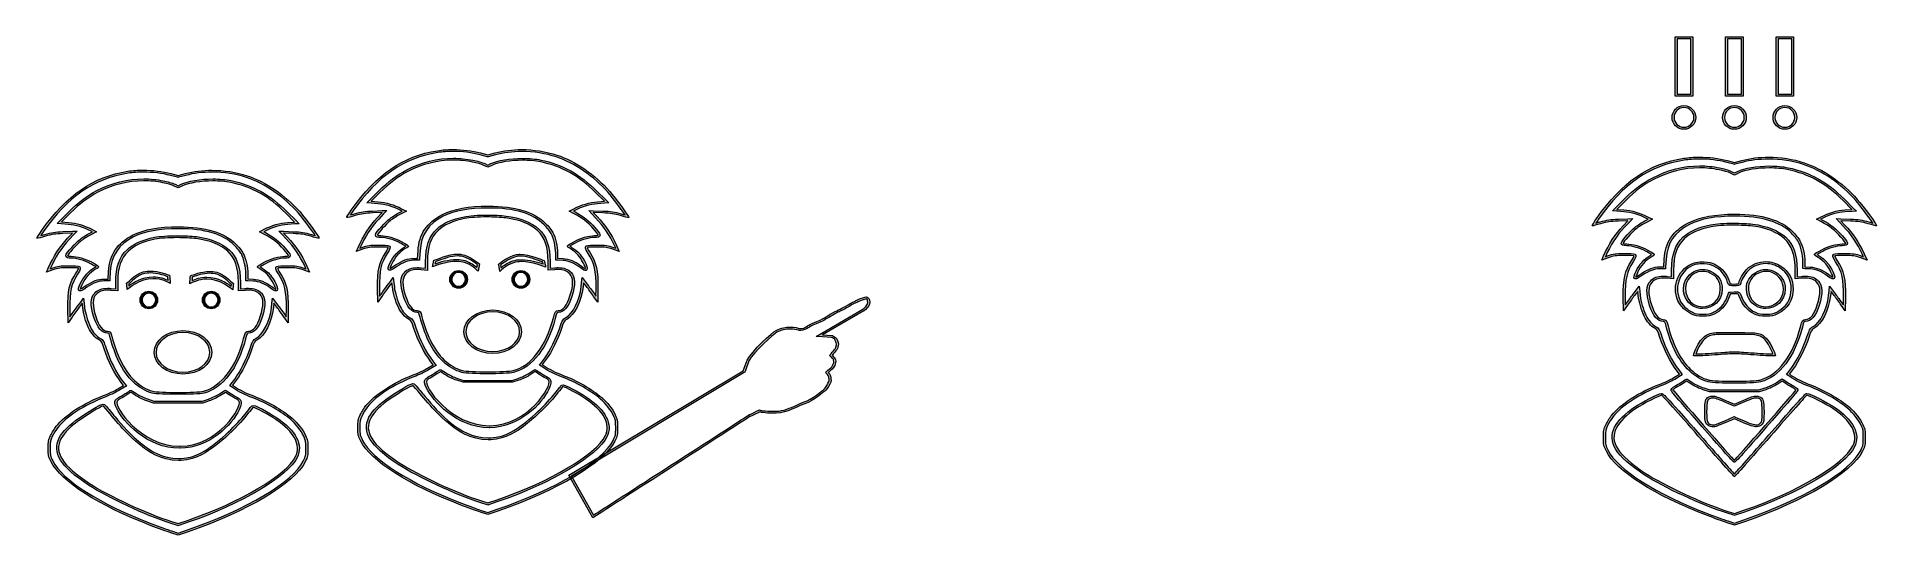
# Model space of a CAD drawing. Header units: centimetres. Extents: x 15 to 31.7, y -14.2 to -9.6.
import ezdxf

# ---------------------------------------------------------------- set-up
doc = ezdxf.new("R2010")
doc.units = ezdxf.units.CM
doc.header["$MEASUREMENT"] = 0
doc.layers.add('Layer 1', color=7, linetype='Continuous', lineweight=0)

# ---------------------------------------------------------------- blocks, each defined once
blk = doc.blocks.new('Block_0')
at = {"layer": 'Layer 1', "true_color": 0x000000, "transparency": 33554687}
h = blk.add_hatch(color=18, dxfattribs=at)
h.dxf.hatch_style = 2
edge = h.paths.add_edge_path()
edge.add_spline(control_points=[(30.451, -13.961), (30.451, -13.961), (30.391, -13.941), (30.391, -13.941), (30.156, -13.866), (29.817, -13.709), (29.64, -13.593), (29.388, -13.427), (29.313, -13.311), (29.378, -13.183), (29.406, -13.129), (29.474, -13.061), (29.556, -13.007), (29.62, -12.964), (29.771, -12.887), (29.789, -12.887), (29.79, -12.887), (29.79, -12.887), (29.79, -12.887), (29.79, -12.887), (29.79, -12.887), (29.79, -12.887), (29.795, -12.887), (29.945, -13.053), (30.122, -13.257), (30.3, -13.461), (30.448, -13.627), (30.45, -13.627), (30.453, -13.627), (30.599, -13.461), (30.777, -13.259), (30.954, -13.055), (31.103, -12.889), (31.108, -12.887), (31.108, -12.887), (31.108, -12.887), (31.109, -12.887), (31.129, -12.887), (31.277, -12.963), (31.344, -13.007), (31.514, -13.12), (31.578, -13.239), (31.525, -13.347), (31.443, -13.515), (31.019, -13.766), (30.536, -13.931), (30.536, -13.931), (30.451, -13.961), (30.451, -13.961), (30.451, -13.961), (30.451, -13.961), (30.451, -13.961)], knot_values=[0, 0, 0, 0, 1, 1, 1, 2, 2, 2, 3, 3, 3, 4, 4, 4, 5, 5, 5, 6, 6, 6, 7, 7, 7, 8, 8, 8, 9, 9, 9, 10, 10, 10, 11, 11, 11, 12, 12, 12, 13, 13, 13, 14, 14, 14, 15, 15, 15, 16, 16, 16, 17, 17, 17, 17], degree=3, periodic=0)
edge = h.paths.add_edge_path()
edge.add_spline(control_points=[(30.224, -12.856), (30.224, -12.856), (30.45, -12.856), (30.45, -12.856), (30.45, -12.856), (30.676, -12.856), (30.676, -12.856), (30.676, -12.856), (30.734, -12.836), (30.734, -12.836), (30.767, -12.826), (30.813, -12.804), (30.838, -12.788), (30.838, -12.788), (30.883, -12.758), (30.883, -12.758), (30.883, -12.758), (30.918, -12.78), (30.918, -12.78), (30.936, -12.793), (30.965, -12.81), (30.981, -12.819), (30.996, -12.828), (31.008, -12.837), (31.008, -12.84), (31.004, -12.849), (30.455, -13.476), (30.45, -13.476), (30.445, -13.476), (29.895, -12.848), (29.892, -12.839), (29.891, -12.836), (29.904, -12.825), (29.922, -12.816), (29.94, -12.807), (29.968, -12.79), (29.985, -12.779), (30.002, -12.768), (30.015, -12.758), (30.016, -12.758), (30.017, -12.758), (30.037, -12.772), (30.062, -12.788), (30.087, -12.804), (30.133, -12.826), (30.166, -12.836), (30.166, -12.836), (30.224, -12.856), (30.224, -12.856), (30.224, -12.856), (30.224, -12.856), (30.224, -12.856)], knot_values=[0, 0, 0, 0, 1, 1, 1, 2, 2, 2, 3, 3, 3, 4, 4, 4, 5, 5, 5, 6, 6, 6, 7, 7, 7, 8, 8, 8, 9, 9, 9, 10, 10, 10, 11, 11, 11, 12, 12, 12, 13, 13, 13, 14, 14, 14, 15, 15, 15, 16, 16, 16, 17, 17, 17, 17], degree=3, periodic=0)
edge = h.paths.add_edge_path()
edge.add_spline(control_points=[(29.897, -11.83), (29.897, -11.83), (29.897, -11.749), (29.897, -11.749), (29.897, -11.615), (29.927, -11.53), (29.995, -11.465), (30.048, -11.415), (30.132, -11.377), (30.238, -11.356), (30.286, -11.347), (30.364, -11.342), (30.443, -11.342), (30.504, -11.342), (30.566, -11.345), (30.616, -11.351), (30.74, -11.366), (30.842, -11.406), (30.905, -11.465), (30.973, -11.53), (31.002, -11.615), (31.002, -11.749), (31.002, -11.749), (31.002, -11.829), (31.002, -11.829), (31.002, -11.829), (31.063, -11.824), (31.063, -11.824), (31.075, -11.823), (31.085, -11.823), (31.095, -11.823), (31.145, -11.823), (31.175, -11.834), (31.2, -11.861), (31.235, -11.898), (31.236, -11.963), (31.203, -12.064), (31.175, -12.152), (31.139, -12.199), (31.096, -12.199), (31.07, -12.199), (31.065, -12.206), (31.05, -12.265), (30.983, -12.528), (30.848, -12.704), (30.682, -12.748), (30.654, -12.755), (30.552, -12.759), (30.45, -12.759), (30.348, -12.759), (30.246, -12.755), (30.217, -12.748), (30.1, -12.717), (29.992, -12.615), (29.921, -12.465), (29.894, -12.408), (29.863, -12.319), (29.847, -12.256), (29.835, -12.206), (29.829, -12.199), (29.804, -12.199), (29.761, -12.199), (29.725, -12.152), (29.697, -12.064), (29.664, -11.963), (29.665, -11.898), (29.699, -11.861), (29.725, -11.834), (29.755, -11.823), (29.804, -11.823), (29.814, -11.823), (29.825, -11.823), (29.837, -11.824), (29.837, -11.824), (29.897, -11.83), (29.897, -11.83), (29.897, -11.83), (29.897, -11.83), (29.897, -11.83)], knot_values=[0, 0, 0, 0, 1, 1, 1, 2, 2, 2, 3, 3, 3, 4, 4, 4, 5, 5, 5, 6, 6, 6, 7, 7, 7, 8, 8, 8, 9, 9, 9, 10, 10, 10, 11, 11, 11, 12, 12, 12, 13, 13, 13, 14, 14, 14, 15, 15, 15, 16, 16, 16, 17, 17, 17, 18, 18, 18, 19, 19, 19, 20, 20, 20, 21, 21, 21, 22, 22, 22, 23, 23, 23, 24, 24, 24, 25, 25, 25, 26, 26, 26, 26], degree=3, periodic=0)
edge = h.paths.add_edge_path()
edge.add_spline(control_points=[(29.556, -11.812), (29.555, -11.812), (29.555, -11.812), (29.555, -11.811), (29.554, -11.811), (29.562, -11.79), (29.573, -11.766), (29.598, -11.712), (29.644, -11.661), (29.694, -11.632), (29.737, -11.607), (29.738, -11.61), (29.657, -11.565), (29.604, -11.535), (29.522, -11.512), (29.472, -11.512), (29.454, -11.512), (29.439, -11.509), (29.439, -11.506), (29.439, -11.494), (29.519, -11.407), (29.557, -11.376), (29.579, -11.358), (29.621, -11.331), (29.651, -11.316), (29.651, -11.316), (29.705, -11.287), (29.705, -11.287), (29.705, -11.287), (29.661, -11.265), (29.661, -11.265), (29.594, -11.23), (29.517, -11.208), (29.446, -11.203), (29.446, -11.203), (29.382, -11.198), (29.382, -11.198), (29.382, -11.198), (29.463, -11.118), (29.463, -11.118), (29.553, -11.027), (29.623, -10.975), (29.716, -10.926), (29.85, -10.856), (29.991, -10.821), (30.135, -10.821), (30.193, -10.821), (30.252, -10.827), (30.311, -10.839), (30.348, -10.846), (30.395, -10.86), (30.414, -10.869), (30.414, -10.869), (30.45, -10.886), (30.45, -10.886), (30.45, -10.886), (30.486, -10.869), (30.486, -10.869), (30.549, -10.839), (30.66, -10.822), (30.769, -10.822), (30.827, -10.822), (30.884, -10.827), (30.933, -10.837), (31.13, -10.878), (31.283, -10.963), (31.437, -11.118), (31.437, -11.118), (31.518, -11.198), (31.518, -11.198), (31.518, -11.198), (31.454, -11.203), (31.454, -11.203), (31.382, -11.208), (31.306, -11.23), (31.238, -11.265), (31.238, -11.265), (31.195, -11.288), (31.195, -11.288), (31.195, -11.288), (31.242, -11.312), (31.242, -11.312), (31.309, -11.345), (31.368, -11.392), (31.417, -11.45), (31.441, -11.477), (31.461, -11.503), (31.461, -11.506), (31.461, -11.509), (31.446, -11.512), (31.428, -11.512), (31.378, -11.512), (31.296, -11.535), (31.243, -11.565), (31.162, -11.61), (31.163, -11.606), (31.21, -11.635), (31.233, -11.649), (31.263, -11.674), (31.279, -11.692), (31.305, -11.722), (31.351, -11.806), (31.344, -11.812), (31.344, -11.812), (31.344, -11.812), (31.343, -11.812), (31.339, -11.812), (31.324, -11.803), (31.308, -11.791), (31.253, -11.748), (31.194, -11.725), (31.139, -11.722), (31.139, -11.722), (31.09, -11.719), (31.09, -11.719), (31.09, -11.719), (31.09, -11.671), (31.09, -11.671), (31.09, -11.612), (31.07, -11.531), (31.045, -11.483), (31.035, -11.463), (31.005, -11.426), (30.979, -11.4), (30.874, -11.294), (30.702, -11.242), (30.455, -11.242), (30.271, -11.242), (30.143, -11.266), (30.034, -11.32), (29.893, -11.39), (29.82, -11.498), (29.812, -11.651), (29.812, -11.651), (29.808, -11.72), (29.808, -11.72), (29.808, -11.72), (29.769, -11.72), (29.769, -11.72), (29.719, -11.72), (29.668, -11.739), (29.606, -11.781), (29.58, -11.798), (29.559, -11.812), (29.556, -11.812), (29.556, -11.812), (29.556, -11.812), (29.556, -11.812)], knot_values=[0, 0, 0, 0, 1, 1, 1, 2, 2, 2, 3, 3, 3, 4, 4, 4, 5, 5, 5, 6, 6, 6, 7, 7, 7, 8, 8, 8, 9, 9, 9, 10, 10, 10, 11, 11, 11, 12, 12, 12, 13, 13, 13, 14, 14, 14, 15, 15, 15, 16, 16, 16, 17, 17, 17, 18, 18, 18, 19, 19, 19, 20, 20, 20, 21, 21, 21, 22, 22, 22, 23, 23, 23, 24, 24, 24, 25, 25, 25, 26, 26, 26, 27, 27, 27, 28, 28, 28, 29, 29, 29, 30, 30, 30, 31, 31, 31, 32, 32, 32, 33, 33, 33, 34, 34, 34, 35, 35, 35, 36, 36, 36, 37, 37, 37, 38, 38, 38, 39, 39, 39, 40, 40, 40, 41, 41, 41, 42, 42, 42, 43, 43, 43, 44, 44, 44, 45, 45, 45, 46, 46, 46, 47, 47, 47, 48, 48, 48, 49, 49, 49, 49], degree=3, periodic=0)
edge = h.paths.add_edge_path()
edge.add_spline(control_points=[(30.131, -10.724), (30.082, -10.724), (30.034, -10.727), (29.99, -10.734), (29.673, -10.783), (29.428, -10.952), (29.201, -11.278), (29.176, -11.314), (29.156, -11.345), (29.158, -11.347), (29.159, -11.347), (29.159, -11.348), (29.16, -11.348), (29.166, -11.348), (29.198, -11.339), (29.235, -11.329), (29.294, -11.312), (29.324, -11.308), (29.396, -11.304), (29.396, -11.304), (29.483, -11.301), (29.483, -11.301), (29.483, -11.301), (29.439, -11.348), (29.439, -11.348), (29.367, -11.425), (29.309, -11.513), (29.261, -11.621), (29.261, -11.621), (29.245, -11.659), (29.245, -11.659), (29.245, -11.659), (29.303, -11.638), (29.303, -11.638), (29.356, -11.619), (29.37, -11.617), (29.447, -11.617), (29.454, -11.617), (29.46, -11.617), (29.465, -11.617), (29.504, -11.617), (29.535, -11.618), (29.537, -11.621), (29.54, -11.624), (29.53, -11.644), (29.515, -11.667), (29.455, -11.756), (29.439, -11.829), (29.441, -11.995), (29.441, -11.995), (29.443, -12.121), (29.443, -12.121), (29.443, -12.121), (29.48, -12.068), (29.48, -12.068), (29.5, -12.039), (29.53, -11.999), (29.544, -11.979), (29.544, -11.979), (29.572, -11.943), (29.572, -11.943), (29.572, -11.943), (29.577, -11.983), (29.577, -11.983), (29.583, -12.039), (29.604, -12.112), (29.631, -12.168), (29.654, -12.217), (29.691, -12.26), (29.73, -12.28), (29.749, -12.29), (29.754, -12.299), (29.774, -12.361), (29.811, -12.474), (29.866, -12.584), (29.93, -12.668), (29.93, -12.668), (29.951, -12.695), (29.951, -12.695), (29.951, -12.695), (29.899, -12.726), (29.899, -12.726), (29.87, -12.744), (29.811, -12.772), (29.767, -12.788), (29.585, -12.857), (29.414, -12.968), (29.335, -13.069), (29.318, -13.09), (29.294, -13.129), (29.282, -13.154), (29.262, -13.196), (29.261, -13.204), (29.261, -13.271), (29.261, -13.34), (29.261, -13.343), (29.287, -13.395), (29.375, -13.572), (29.728, -13.797), (30.205, -13.98), (30.267, -14.003), (30.348, -14.033), (30.385, -14.045), (30.385, -14.045), (30.451, -14.067), (30.451, -14.067), (30.451, -14.067), (30.543, -14.035), (30.543, -14.035), (31.089, -13.846), (31.516, -13.591), (31.613, -13.395), (31.638, -13.343), (31.639, -13.34), (31.639, -13.271), (31.639, -13.204), (31.638, -13.196), (31.617, -13.153), (31.592, -13.1), (31.543, -13.037), (31.494, -12.995), (31.405, -12.919), (31.267, -12.84), (31.14, -12.792), (31.072, -12.766), (31.012, -12.737), (30.967, -12.706), (30.967, -12.706), (30.949, -12.693), (30.949, -12.693), (30.949, -12.693), (30.986, -12.644), (30.986, -12.644), (31.032, -12.583), (31.096, -12.454), (31.126, -12.361), (31.147, -12.297), (31.151, -12.29), (31.172, -12.279), (31.243, -12.243), (31.308, -12.115), (31.323, -11.983), (31.323, -11.983), (31.328, -11.943), (31.328, -11.943), (31.328, -11.943), (31.355, -11.979), (31.355, -11.979), (31.37, -11.999), (31.4, -12.039), (31.42, -12.068), (31.42, -12.068), (31.457, -12.121), (31.457, -12.121), (31.457, -12.121), (31.459, -11.999), (31.459, -11.999), (31.461, -11.83), (31.445, -11.757), (31.384, -11.665), (31.37, -11.643), (31.36, -11.623), (31.363, -11.621), (31.365, -11.618), (31.396, -11.617), (31.435, -11.617), (31.441, -11.617), (31.446, -11.617), (31.452, -11.617), (31.53, -11.617), (31.543, -11.619), (31.597, -11.638), (31.597, -11.638), (31.655, -11.658), (31.655, -11.658), (31.655, -11.658), (31.629, -11.602), (31.629, -11.602), (31.578, -11.492), (31.529, -11.419), (31.451, -11.338), (31.451, -11.338), (31.417, -11.301), (31.417, -11.301), (31.417, -11.301), (31.504, -11.305), (31.504, -11.305), (31.576, -11.308), (31.605, -11.312), (31.665, -11.329), (31.702, -11.339), (31.733, -11.348), (31.74, -11.348), (31.741, -11.348), (31.741, -11.347), (31.742, -11.347), (31.747, -11.342), (31.621, -11.169), (31.566, -11.107), (31.433, -10.955), (31.252, -10.83), (31.083, -10.775), (30.982, -10.741), (30.87, -10.724), (30.76, -10.724), (30.676, -10.724), (30.593, -10.734), (30.516, -10.754), (30.516, -10.754), (30.45, -10.772), (30.45, -10.772), (30.45, -10.772), (30.385, -10.754), (30.385, -10.754), (30.307, -10.734), (30.217, -10.724), (30.131, -10.724), (30.131, -10.724), (30.131, -10.724), (30.131, -10.724)], knot_values=[0, 0, 0, 0, 1, 1, 1, 2, 2, 2, 3, 3, 3, 4, 4, 4, 5, 5, 5, 6, 6, 6, 7, 7, 7, 8, 8, 8, 9, 9, 9, 10, 10, 10, 11, 11, 11, 12, 12, 12, 13, 13, 13, 14, 14, 14, 15, 15, 15, 16, 16, 16, 17, 17, 17, 18, 18, 18, 19, 19, 19, 20, 20, 20, 21, 21, 21, 22, 22, 22, 23, 23, 23, 24, 24, 24, 25, 25, 25, 26, 26, 26, 27, 27, 27, 28, 28, 28, 29, 29, 29, 30, 30, 30, 31, 31, 31, 32, 32, 32, 33, 33, 33, 34, 34, 34, 35, 35, 35, 36, 36, 36, 37, 37, 37, 38, 38, 38, 39, 39, 39, 40, 40, 40, 41, 41, 41, 42, 42, 42, 43, 43, 43, 44, 44, 44, 45, 45, 45, 46, 46, 46, 47, 47, 47, 48, 48, 48, 49, 49, 49, 50, 50, 50, 51, 51, 51, 52, 52, 52, 53, 53, 53, 54, 54, 54, 55, 55, 55, 56, 56, 56, 57, 57, 57, 58, 58, 58, 59, 59, 59, 60, 60, 60, 61, 61, 61, 62, 62, 62, 63, 63, 63, 64, 64, 64, 65, 65, 65, 66, 66, 66, 67, 67, 67, 68, 68, 68, 69, 69, 69, 70, 70, 70, 71, 71, 71, 72, 72, 72, 73, 73, 73, 73], degree=3, periodic=0)
edge = h.paths.add_edge_path()
edge.add_spline(control_points=[(30.451, -13.979), (30.451, -13.979), (30.457, -13.977), (30.457, -13.977), (30.457, -13.977), (30.542, -13.948), (30.542, -13.948), (31.027, -13.782), (31.457, -13.527), (31.541, -13.355), (31.598, -13.239), (31.531, -13.11), (31.354, -12.992), (31.297, -12.955), (31.137, -12.87), (31.109, -12.87), (31.109, -12.87), (31.105, -12.87), (31.105, -12.87), (31.105, -12.87), (31.103, -12.87), (31.103, -12.87), (31.099, -12.872), (31.088, -12.875), (30.763, -13.247), (30.602, -13.431), (30.486, -13.562), (30.45, -13.602), (30.414, -13.562), (30.297, -13.43), (30.136, -13.246), (29.811, -12.872), (29.797, -12.869), (29.79, -12.869), (29.79, -12.869), (29.789, -12.869), (29.789, -12.869), (29.762, -12.869), (29.601, -12.956), (29.546, -12.993), (29.462, -13.048), (29.391, -13.118), (29.362, -13.175), (29.293, -13.312), (29.371, -13.437), (29.63, -13.608), (29.81, -13.725), (30.149, -13.882), (30.386, -13.958), (30.386, -13.958), (30.446, -13.977), (30.446, -13.977), (30.446, -13.977), (30.451, -13.979), (30.451, -13.979)], knot_values=[0, 0, 0, 0, 1, 1, 1, 2, 2, 2, 3, 3, 3, 4, 4, 4, 5, 5, 5, 6, 6, 6, 7, 7, 7, 8, 8, 8, 9, 9, 9, 10, 10, 10, 11, 11, 11, 12, 12, 12, 13, 13, 13, 14, 14, 14, 15, 15, 15, 16, 16, 16, 17, 17, 17, 18, 18, 18, 18], degree=3, periodic=0)
edge.add_line((30.451, -13.979), (30.451, -13.979))
edge = h.paths.add_edge_path()
edge.add_spline(control_points=[(30.673, -12.838), (30.673, -12.838), (30.45, -12.838), (30.45, -12.838), (30.45, -12.838), (30.227, -12.838), (30.227, -12.838), (30.227, -12.838), (30.171, -12.819), (30.171, -12.819), (30.139, -12.809), (30.094, -12.787), (30.071, -12.773), (30.071, -12.773), (30.047, -12.757), (30.047, -12.757), (30.022, -12.741), (30.022, -12.741), (30.016, -12.741), (30.01, -12.741), (30.01, -12.741), (29.989, -12.755), (29.989, -12.755), (29.976, -12.764), (29.976, -12.764), (29.958, -12.775), (29.931, -12.792), (29.914, -12.8), (29.881, -12.818), (29.87, -12.831), (29.876, -12.845), (29.877, -12.849), (29.879, -12.855), (30.157, -13.172), (30.438, -13.493), (30.439, -13.493), (30.45, -13.493), (30.461, -13.493), (30.462, -13.493), (30.743, -13.173), (31.021, -12.856), (31.023, -12.849), (31.025, -12.844), (31.028, -12.833), (31.023, -12.822), (30.989, -12.803), (30.973, -12.794), (30.946, -12.778), (30.927, -12.766), (30.927, -12.766), (30.893, -12.743), (30.893, -12.743), (30.893, -12.743), (30.883, -12.737), (30.883, -12.737), (30.883, -12.737), (30.873, -12.743), (30.873, -12.743), (30.873, -12.743), (30.828, -12.773), (30.828, -12.773), (30.806, -12.787), (30.761, -12.809), (30.729, -12.82), (30.729, -12.82), (30.673, -12.838), (30.673, -12.838)], knot_values=[0, 0, 0, 0, 1, 1, 1, 2, 2, 2, 3, 3, 3, 4, 4, 4, 5, 5, 5, 6, 6, 6, 7, 7, 7, 8, 8, 8, 9, 9, 9, 10, 10, 10, 11, 11, 11, 12, 12, 12, 13, 13, 13, 14, 14, 14, 15, 15, 15, 16, 16, 16, 17, 17, 17, 18, 18, 18, 19, 19, 19, 20, 20, 20, 21, 21, 21, 22, 22, 22, 22], degree=3, periodic=0)
edge.add_line((30.673, -12.838), (30.673, -12.838))
edge = h.paths.add_edge_path()
edge.add_spline(control_points=[(29.88, -11.81), (29.88, -11.81), (29.838, -11.807), (29.838, -11.807), (29.826, -11.806), (29.815, -11.805), (29.804, -11.805), (29.751, -11.805), (29.717, -11.818), (29.687, -11.849), (29.647, -11.891), (29.645, -11.961), (29.68, -12.07), (29.711, -12.167), (29.753, -12.217), (29.804, -12.217), (29.817, -12.217), (29.819, -12.217), (29.83, -12.26), (29.847, -12.326), (29.878, -12.416), (29.905, -12.473), (29.979, -12.626), (30.091, -12.733), (30.213, -12.765), (30.246, -12.774), (30.357, -12.777), (30.45, -12.777), (30.543, -12.777), (30.654, -12.774), (30.687, -12.765), (30.86, -12.719), (30.998, -12.539), (31.067, -12.269), (31.081, -12.217), (31.082, -12.217), (31.096, -12.217), (31.147, -12.217), (31.189, -12.167), (31.22, -12.07), (31.255, -11.961), (31.253, -11.891), (31.213, -11.849), (31.184, -11.818), (31.149, -11.805), (31.095, -11.805), (31.085, -11.805), (31.074, -11.806), (31.062, -11.807), (31.062, -11.807), (31.02, -11.81), (31.02, -11.81), (31.02, -11.81), (31.02, -11.749), (31.02, -11.749), (31.02, -11.612), (30.988, -11.52), (30.917, -11.452), (30.852, -11.391), (30.746, -11.348), (30.618, -11.333), (30.57, -11.327), (30.507, -11.324), (30.443, -11.324), (30.358, -11.324), (30.282, -11.329), (30.234, -11.339), (30.126, -11.36), (30.039, -11.4), (29.983, -11.452), (29.912, -11.52), (29.88, -11.612), (29.88, -11.749), (29.88, -11.749), (29.88, -11.81), (29.88, -11.81)], knot_values=[0, 0, 0, 0, 1, 1, 1, 2, 2, 2, 3, 3, 3, 4, 4, 4, 5, 5, 5, 6, 6, 6, 7, 7, 7, 8, 8, 8, 9, 9, 9, 10, 10, 10, 11, 11, 11, 12, 12, 12, 13, 13, 13, 14, 14, 14, 15, 15, 15, 16, 16, 16, 17, 17, 17, 18, 18, 18, 19, 19, 19, 20, 20, 20, 21, 21, 21, 22, 22, 22, 23, 23, 23, 24, 24, 24, 25, 25, 25, 25], degree=3, periodic=0)
edge.add_line((29.88, -11.81), (29.88, -11.81))
edge = h.paths.add_edge_path()
edge.add_spline(control_points=[(29.666, -11.288), (29.666, -11.288), (29.643, -11.3), (29.643, -11.3), (29.611, -11.316), (29.568, -11.344), (29.546, -11.362), (29.525, -11.379), (29.422, -11.48), (29.422, -11.506), (29.422, -11.522), (29.437, -11.529), (29.472, -11.529), (29.519, -11.529), (29.598, -11.552), (29.648, -11.58), (29.648, -11.58), (29.658, -11.585), (29.658, -11.585), (29.674, -11.595), (29.689, -11.603), (29.698, -11.609), (29.696, -11.61), (29.693, -11.612), (29.69, -11.614), (29.69, -11.614), (29.685, -11.616), (29.685, -11.616), (29.632, -11.647), (29.583, -11.702), (29.557, -11.758), (29.538, -11.8), (29.531, -11.817), (29.544, -11.826), (29.544, -11.826), (29.548, -11.829), (29.548, -11.829), (29.548, -11.829), (29.556, -11.829), (29.556, -11.829), (29.56, -11.829), (29.566, -11.829), (29.616, -11.796), (29.674, -11.756), (29.723, -11.738), (29.769, -11.738), (29.769, -11.738), (29.808, -11.738), (29.808, -11.738), (29.808, -11.738), (29.825, -11.738), (29.825, -11.738), (29.825, -11.738), (29.825, -11.721), (29.825, -11.721), (29.825, -11.721), (29.83, -11.652), (29.83, -11.652), (29.837, -11.506), (29.907, -11.402), (30.042, -11.335), (30.148, -11.283), (30.275, -11.26), (30.455, -11.26), (30.698, -11.26), (30.865, -11.31), (30.966, -11.412), (30.991, -11.437), (31.02, -11.473), (31.029, -11.491), (31.053, -11.536), (31.072, -11.615), (31.072, -11.671), (31.072, -11.671), (31.072, -11.719), (31.072, -11.719), (31.072, -11.719), (31.072, -11.736), (31.072, -11.736), (31.072, -11.736), (31.089, -11.737), (31.089, -11.737), (31.089, -11.737), (31.138, -11.739), (31.138, -11.739), (31.191, -11.742), (31.245, -11.764), (31.297, -11.804), (31.33, -11.83), (31.34, -11.83), (31.343, -11.83), (31.343, -11.83), (31.351, -11.83), (31.351, -11.83), (31.351, -11.83), (31.356, -11.825), (31.356, -11.825), (31.383, -11.801), (31.293, -11.681), (31.292, -11.68), (31.275, -11.661), (31.243, -11.635), (31.219, -11.62), (31.219, -11.62), (31.213, -11.616), (31.213, -11.616), (31.209, -11.614), (31.205, -11.611), (31.201, -11.609), (31.21, -11.604), (31.223, -11.596), (31.239, -11.588), (31.239, -11.588), (31.252, -11.58), (31.252, -11.58), (31.302, -11.552), (31.381, -11.529), (31.428, -11.529), (31.463, -11.529), (31.478, -11.522), (31.478, -11.506), (31.478, -11.501), (31.478, -11.494), (31.431, -11.438), (31.38, -11.379), (31.319, -11.331), (31.25, -11.296), (31.25, -11.296), (31.233, -11.288), (31.233, -11.288), (31.233, -11.288), (31.246, -11.281), (31.246, -11.281), (31.313, -11.247), (31.387, -11.225), (31.455, -11.221), (31.455, -11.221), (31.519, -11.216), (31.519, -11.216), (31.519, -11.216), (31.558, -11.213), (31.558, -11.213), (31.558, -11.213), (31.53, -11.186), (31.53, -11.186), (31.53, -11.186), (31.449, -11.105), (31.449, -11.105), (31.294, -10.95), (31.136, -10.862), (30.937, -10.82), (30.889, -10.81), (30.831, -10.804), (30.769, -10.804), (30.653, -10.804), (30.542, -10.823), (30.478, -10.853), (30.478, -10.853), (30.45, -10.866), (30.45, -10.866), (30.45, -10.866), (30.422, -10.853), (30.422, -10.853), (30.399, -10.842), (30.35, -10.828), (30.315, -10.821), (30.255, -10.809), (30.195, -10.803), (30.135, -10.803), (29.988, -10.803), (29.844, -10.84), (29.708, -10.911), (29.611, -10.961), (29.541, -11.014), (29.45, -11.105), (29.45, -11.105), (29.37, -11.185), (29.37, -11.185), (29.37, -11.185), (29.342, -11.212), (29.342, -11.212), (29.342, -11.212), (29.381, -11.215), (29.381, -11.215), (29.381, -11.215), (29.445, -11.221), (29.445, -11.221), (29.513, -11.225), (29.587, -11.247), (29.653, -11.281), (29.653, -11.281), (29.666, -11.288), (29.666, -11.288)], knot_values=[0, 0, 0, 0, 1, 1, 1, 2, 2, 2, 3, 3, 3, 4, 4, 4, 5, 5, 5, 6, 6, 6, 7, 7, 7, 8, 8, 8, 9, 9, 9, 10, 10, 10, 11, 11, 11, 12, 12, 12, 13, 13, 13, 14, 14, 14, 15, 15, 15, 16, 16, 16, 17, 17, 17, 18, 18, 18, 19, 19, 19, 20, 20, 20, 21, 21, 21, 22, 22, 22, 23, 23, 23, 24, 24, 24, 25, 25, 25, 26, 26, 26, 27, 27, 27, 28, 28, 28, 29, 29, 29, 30, 30, 30, 31, 31, 31, 32, 32, 32, 33, 33, 33, 34, 34, 34, 35, 35, 35, 36, 36, 36, 37, 37, 37, 38, 38, 38, 39, 39, 39, 40, 40, 40, 41, 41, 41, 42, 42, 42, 43, 43, 43, 44, 44, 44, 45, 45, 45, 46, 46, 46, 47, 47, 47, 48, 48, 48, 49, 49, 49, 50, 50, 50, 51, 51, 51, 52, 52, 52, 53, 53, 53, 54, 54, 54, 55, 55, 55, 56, 56, 56, 57, 57, 57, 58, 58, 58, 59, 59, 59, 60, 60, 60, 61, 61, 61, 62, 62, 62, 63, 63, 63, 64, 64, 64, 64], degree=3, periodic=0)
edge.add_line((29.666, -11.288), (29.666, -11.288))
edge = h.paths.add_edge_path()
edge.add_spline(control_points=[(30.131, -10.741), (30.216, -10.741), (30.305, -10.752), (30.38, -10.771), (30.38, -10.771), (30.445, -10.789), (30.445, -10.789), (30.445, -10.789), (30.45, -10.79), (30.45, -10.79), (30.45, -10.79), (30.454, -10.789), (30.454, -10.789), (30.454, -10.789), (30.52, -10.771), (30.52, -10.771), (30.595, -10.752), (30.676, -10.742), (30.76, -10.742), (30.87, -10.742), (30.979, -10.759), (31.078, -10.791), (31.243, -10.845), (31.421, -10.968), (31.553, -11.118), (31.595, -11.166), (31.672, -11.27), (31.707, -11.322), (31.697, -11.32), (31.685, -11.316), (31.67, -11.312), (31.609, -11.294), (31.58, -11.29), (31.505, -11.287), (31.505, -11.287), (31.417, -11.284), (31.417, -11.284), (31.417, -11.284), (31.374, -11.282), (31.374, -11.282), (31.374, -11.282), (31.404, -11.314), (31.404, -11.314), (31.404, -11.314), (31.438, -11.35), (31.438, -11.35), (31.515, -11.43), (31.564, -11.503), (31.613, -11.609), (31.613, -11.609), (31.621, -11.628), (31.621, -11.628), (31.621, -11.628), (31.602, -11.621), (31.602, -11.621), (31.547, -11.601), (31.532, -11.599), (31.453, -11.599), (31.453, -11.599), (31.453, -11.599), (31.453, -11.599), (31.447, -11.599), (31.441, -11.599), (31.435, -11.599), (31.36, -11.599), (31.354, -11.603), (31.349, -11.609), (31.342, -11.617), (31.339, -11.629), (31.369, -11.674), (31.428, -11.763), (31.443, -11.833), (31.441, -11.998), (31.441, -11.998), (31.44, -12.066), (31.44, -12.066), (31.44, -12.066), (31.435, -12.058), (31.435, -12.058), (31.413, -12.028), (31.383, -11.987), (31.369, -11.969), (31.369, -11.969), (31.342, -11.932), (31.342, -11.932), (31.342, -11.932), (31.315, -11.897), (31.315, -11.897), (31.315, -11.897), (31.31, -11.941), (31.31, -11.941), (31.31, -11.941), (31.306, -11.981), (31.306, -11.981), (31.292, -12.106), (31.229, -12.23), (31.164, -12.263), (31.135, -12.278), (31.129, -12.293), (31.109, -12.356), (31.08, -12.445), (31.018, -12.573), (30.972, -12.634), (30.972, -12.634), (30.935, -12.683), (30.935, -12.683), (30.935, -12.683), (30.924, -12.698), (30.924, -12.698), (30.924, -12.698), (30.939, -12.708), (30.939, -12.708), (30.939, -12.708), (30.957, -12.72), (30.957, -12.72), (31.004, -12.752), (31.065, -12.782), (31.134, -12.808), (31.259, -12.855), (31.395, -12.934), (31.483, -13.009), (31.529, -13.048), (31.577, -13.109), (31.601, -13.161), (31.62, -13.201), (31.621, -13.206), (31.621, -13.271), (31.621, -13.337), (31.621, -13.338), (31.597, -13.388), (31.503, -13.578), (31.077, -13.832), (30.537, -14.018), (30.537, -14.018), (30.45, -14.048), (30.45, -14.048), (30.45, -14.048), (30.39, -14.028), (30.39, -14.028), (30.353, -14.016), (30.271, -13.986), (30.211, -13.963), (29.737, -13.782), (29.389, -13.561), (29.303, -13.387), (29.279, -13.338), (29.278, -13.337), (29.278, -13.271), (29.278, -13.206), (29.279, -13.201), (29.298, -13.161), (29.31, -13.137), (29.333, -13.099), (29.349, -13.08), (29.425, -12.982), (29.596, -12.872), (29.773, -12.805), (29.815, -12.789), (29.877, -12.76), (29.908, -12.742), (29.908, -12.742), (29.96, -12.711), (29.96, -12.711), (29.96, -12.711), (29.977, -12.701), (29.977, -12.701), (29.977, -12.701), (29.965, -12.685), (29.965, -12.685), (29.965, -12.685), (29.944, -12.657), (29.944, -12.657), (29.881, -12.574), (29.827, -12.467), (29.791, -12.356), (29.77, -12.293), (29.764, -12.278), (29.738, -12.264), (29.703, -12.246), (29.668, -12.207), (29.647, -12.16), (29.621, -12.106), (29.6, -12.034), (29.594, -11.981), (29.594, -11.981), (29.59, -11.941), (29.59, -11.941), (29.59, -11.941), (29.584, -11.897), (29.584, -11.897), (29.584, -11.897), (29.558, -11.932), (29.558, -11.932), (29.558, -11.932), (29.53, -11.969), (29.53, -11.969), (29.514, -11.99), (29.485, -12.03), (29.465, -12.058), (29.465, -12.058), (29.459, -12.066), (29.459, -12.066), (29.459, -12.066), (29.458, -11.995), (29.458, -11.995), (29.456, -11.831), (29.472, -11.763), (29.53, -11.676), (29.559, -11.631), (29.559, -11.618), (29.549, -11.608), (29.545, -11.604), (29.54, -11.599), (29.465, -11.599), (29.459, -11.599), (29.453, -11.599), (29.447, -11.599), (29.368, -11.599), (29.353, -11.601), (29.297, -11.621), (29.297, -11.621), (29.278, -11.628), (29.278, -11.628), (29.278, -11.628), (29.278, -11.628), (29.278, -11.628), (29.324, -11.523), (29.381, -11.435), (29.452, -11.36), (29.452, -11.36), (29.496, -11.313), (29.496, -11.313), (29.496, -11.313), (29.526, -11.281), (29.526, -11.281), (29.526, -11.281), (29.482, -11.283), (29.482, -11.283), (29.482, -11.283), (29.395, -11.287), (29.395, -11.287), (29.324, -11.29), (29.292, -11.294), (29.23, -11.312), (29.214, -11.316), (29.202, -11.32), (29.192, -11.322), (29.198, -11.313), (29.206, -11.302), (29.215, -11.288), (29.44, -10.966), (29.68, -10.8), (29.993, -10.752), (30.036, -10.745), (30.082, -10.741), (30.131, -10.741)], knot_values=[0, 0, 0, 0, 1, 1, 1, 2, 2, 2, 3, 3, 3, 4, 4, 4, 5, 5, 5, 6, 6, 6, 7, 7, 7, 8, 8, 8, 9, 9, 9, 10, 10, 10, 11, 11, 11, 12, 12, 12, 13, 13, 13, 14, 14, 14, 15, 15, 15, 16, 16, 16, 17, 17, 17, 18, 18, 18, 19, 19, 19, 20, 20, 20, 21, 21, 21, 22, 22, 22, 23, 23, 23, 24, 24, 24, 25, 25, 25, 26, 26, 26, 27, 27, 27, 28, 28, 28, 29, 29, 29, 30, 30, 30, 31, 31, 31, 32, 32, 32, 33, 33, 33, 34, 34, 34, 35, 35, 35, 36, 36, 36, 37, 37, 37, 38, 38, 38, 39, 39, 39, 40, 40, 40, 41, 41, 41, 42, 42, 42, 43, 43, 43, 44, 44, 44, 45, 45, 45, 46, 46, 46, 47, 47, 47, 48, 48, 48, 49, 49, 49, 50, 50, 50, 51, 51, 51, 52, 52, 52, 53, 53, 53, 54, 54, 54, 55, 55, 55, 56, 56, 56, 57, 57, 57, 58, 58, 58, 59, 59, 59, 60, 60, 60, 61, 61, 61, 62, 62, 62, 63, 63, 63, 64, 64, 64, 65, 65, 65, 66, 66, 66, 67, 67, 67, 68, 68, 68, 69, 69, 69, 70, 70, 70, 71, 71, 71, 72, 72, 72, 73, 73, 73, 74, 74, 74, 75, 75, 75, 76, 76, 76, 77, 77, 77, 78, 78, 78, 79, 79, 79, 80, 80, 80, 81, 81, 81, 82, 82, 82, 83, 83, 83, 84, 84, 84, 85, 85, 85, 85], degree=3, periodic=0)
edge.add_line((30.131, -10.741), (30.131, -10.741))
at = {"layer": 'Layer 1'}
for points, knots in [([(30.131, -10.724), (30.082, -10.724), (30.034, -10.727), (29.99, -10.734), (29.673, -10.783), (29.428, -10.952), (29.201, -11.278), (29.176, -11.314), (29.156, -11.345), (29.158, -11.347), (29.159, -11.347), (29.159, -11.348), (29.16, -11.348), (29.166, -11.348), (29.198, -11.339), (29.235, -11.329), (29.294, -11.312), (29.324, -11.308), (29.396, -11.304), (29.396, -11.304), (29.483, -11.301), (29.483, -11.301), (29.483, -11.301), (29.439, -11.348), (29.439, -11.348), (29.367, -11.425), (29.309, -11.513), (29.261, -11.621), (29.261, -11.621), (29.245, -11.659), (29.245, -11.659), (29.245, -11.659), (29.303, -11.638), (29.303, -11.638), (29.356, -11.619), (29.37, -11.617), (29.447, -11.617), (29.454, -11.617), (29.46, -11.617), (29.465, -11.617), (29.504, -11.617), (29.535, -11.618), (29.537, -11.621), (29.54, -11.624), (29.53, -11.644), (29.515, -11.667), (29.455, -11.756), (29.439, -11.829), (29.441, -11.995), (29.441, -11.995), (29.443, -12.121), (29.443, -12.121), (29.443, -12.121), (29.48, -12.068), (29.48, -12.068), (29.5, -12.039), (29.53, -11.999), (29.544, -11.979), (29.544, -11.979), (29.572, -11.943), (29.572, -11.943), (29.572, -11.943), (29.577, -11.983), (29.577, -11.983), (29.583, -12.039), (29.604, -12.112), (29.631, -12.168), (29.654, -12.217), (29.691, -12.26), (29.73, -12.28), (29.749, -12.29), (29.754, -12.299), (29.774, -12.361), (29.811, -12.474), (29.866, -12.584), (29.93, -12.668), (29.93, -12.668), (29.951, -12.695), (29.951, -12.695), (29.951, -12.695), (29.899, -12.726), (29.899, -12.726), (29.87, -12.744), (29.811, -12.772), (29.767, -12.788), (29.585, -12.857), (29.414, -12.968), (29.335, -13.069), (29.318, -13.09), (29.294, -13.129), (29.282, -13.154), (29.262, -13.196), (29.261, -13.204), (29.261, -13.271), (29.261, -13.34), (29.261, -13.343), (29.287, -13.395), (29.375, -13.572), (29.728, -13.797), (30.205, -13.98), (30.267, -14.003), (30.348, -14.033), (30.385, -14.045), (30.385, -14.045), (30.451, -14.067), (30.451, -14.067), (30.451, -14.067), (30.543, -14.035), (30.543, -14.035), (31.089, -13.846), (31.516, -13.591), (31.613, -13.395), (31.638, -13.343), (31.639, -13.34), (31.639, -13.271), (31.639, -13.204), (31.638, -13.196), (31.617, -13.153), (31.592, -13.1), (31.543, -13.037), (31.494, -12.995), (31.405, -12.919), (31.267, -12.84), (31.14, -12.792), (31.072, -12.766), (31.012, -12.737), (30.967, -12.706), (30.967, -12.706), (30.949, -12.693), (30.949, -12.693), (30.949, -12.693), (30.986, -12.644), (30.986, -12.644), (31.032, -12.583), (31.096, -12.454), (31.126, -12.361), (31.147, -12.297), (31.151, -12.29), (31.172, -12.279), (31.243, -12.243), (31.308, -12.115), (31.323, -11.983), (31.323, -11.983), (31.328, -11.943), (31.328, -11.943), (31.328, -11.943), (31.355, -11.979), (31.355, -11.979), (31.37, -11.999), (31.4, -12.039), (31.42, -12.068), (31.42, -12.068), (31.457, -12.121), (31.457, -12.121), (31.457, -12.121), (31.459, -11.999), (31.459, -11.999), (31.461, -11.83), (31.445, -11.757), (31.384, -11.665), (31.37, -11.643), (31.36, -11.623), (31.363, -11.621), (31.365, -11.618), (31.396, -11.617), (31.435, -11.617), (31.441, -11.617), (31.446, -11.617), (31.452, -11.617), (31.53, -11.617), (31.543, -11.619), (31.597, -11.638), (31.597, -11.638), (31.655, -11.658), (31.655, -11.658), (31.655, -11.658), (31.629, -11.602), (31.629, -11.602), (31.578, -11.492), (31.529, -11.419), (31.451, -11.338), (31.451, -11.338), (31.417, -11.301), (31.417, -11.301), (31.417, -11.301), (31.504, -11.305), (31.504, -11.305), (31.576, -11.308), (31.605, -11.312), (31.665, -11.329), (31.702, -11.339), (31.733, -11.348), (31.74, -11.348), (31.741, -11.348), (31.741, -11.347), (31.742, -11.347), (31.747, -11.342), (31.621, -11.169), (31.566, -11.107), (31.433, -10.955), (31.252, -10.83), (31.083, -10.775), (30.982, -10.741), (30.87, -10.724), (30.76, -10.724), (30.676, -10.724), (30.593, -10.734), (30.516, -10.754), (30.516, -10.754), (30.45, -10.772), (30.45, -10.772), (30.45, -10.772), (30.385, -10.754), (30.385, -10.754), (30.307, -10.734), (30.217, -10.724), (30.131, -10.724), (30.131, -10.724), (30.131, -10.724), (30.131, -10.724)], [0, 0, 0, 0, 1, 1, 1, 2, 2, 2, 3, 3, 3, 4, 4, 4, 5, 5, 5, 6, 6, 6, 7, 7, 7, 8, 8, 8, 9, 9, 9, 10, 10, 10, 11, 11, 11, 12, 12, 12, 13, 13, 13, 14, 14, 14, 15, 15, 15, 16, 16, 16, 17, 17, 17, 18, 18, 18, 19, 19, 19, 20, 20, 20, 21, 21, 21, 22, 22, 22, 23, 23, 23, 24, 24, 24, 25, 25, 25, 26, 26, 26, 27, 27, 27, 28, 28, 28, 29, 29, 29, 30, 30, 30, 31, 31, 31, 32, 32, 32, 33, 33, 33, 34, 34, 34, 35, 35, 35, 36, 36, 36, 37, 37, 37, 38, 38, 38, 39, 39, 39, 40, 40, 40, 41, 41, 41, 42, 42, 42, 43, 43, 43, 44, 44, 44, 45, 45, 45, 46, 46, 46, 47, 47, 47, 48, 48, 48, 49, 49, 49, 50, 50, 50, 51, 51, 51, 52, 52, 52, 53, 53, 53, 54, 54, 54, 55, 55, 55, 56, 56, 56, 57, 57, 57, 58, 58, 58, 59, 59, 59, 60, 60, 60, 61, 61, 61, 62, 62, 62, 63, 63, 63, 64, 64, 64, 65, 65, 65, 66, 66, 66, 67, 67, 67, 68, 68, 68, 69, 69, 69, 70, 70, 70, 71, 71, 71, 72, 72, 72, 73, 73, 73, 73]), ([(30.131, -10.741), (30.216, -10.741), (30.305, -10.752), (30.38, -10.771), (30.38, -10.771), (30.445, -10.789), (30.445, -10.789), (30.445, -10.789), (30.45, -10.79), (30.45, -10.79), (30.45, -10.79), (30.454, -10.789), (30.454, -10.789), (30.454, -10.789), (30.52, -10.771), (30.52, -10.771), (30.595, -10.752), (30.676, -10.742), (30.76, -10.742), (30.87, -10.742), (30.979, -10.759), (31.078, -10.791), (31.243, -10.845), (31.421, -10.968), (31.553, -11.118), (31.595, -11.166), (31.672, -11.27), (31.707, -11.322), (31.697, -11.32), (31.685, -11.316), (31.67, -11.312), (31.609, -11.294), (31.58, -11.29), (31.505, -11.287), (31.505, -11.287), (31.417, -11.284), (31.417, -11.284), (31.417, -11.284), (31.374, -11.282), (31.374, -11.282), (31.374, -11.282), (31.404, -11.314), (31.404, -11.314), (31.404, -11.314), (31.438, -11.35), (31.438, -11.35), (31.515, -11.43), (31.564, -11.503), (31.613, -11.609), (31.613, -11.609), (31.621, -11.628), (31.621, -11.628), (31.621, -11.628), (31.602, -11.621), (31.602, -11.621), (31.547, -11.601), (31.532, -11.599), (31.453, -11.599), (31.453, -11.599), (31.453, -11.599), (31.453, -11.599), (31.447, -11.599), (31.441, -11.599), (31.435, -11.599), (31.36, -11.599), (31.354, -11.603), (31.349, -11.609), (31.342, -11.617), (31.339, -11.629), (31.369, -11.674), (31.428, -11.763), (31.443, -11.833), (31.441, -11.998), (31.441, -11.998), (31.44, -12.066), (31.44, -12.066), (31.44, -12.066), (31.435, -12.058), (31.435, -12.058), (31.413, -12.028), (31.383, -11.987), (31.369, -11.969), (31.369, -11.969), (31.342, -11.932), (31.342, -11.932), (31.342, -11.932), (31.315, -11.897), (31.315, -11.897), (31.315, -11.897), (31.31, -11.941), (31.31, -11.941), (31.31, -11.941), (31.306, -11.981), (31.306, -11.981), (31.292, -12.106), (31.229, -12.23), (31.164, -12.263), (31.135, -12.278), (31.129, -12.293), (31.109, -12.356), (31.08, -12.445), (31.018, -12.573), (30.972, -12.634), (30.972, -12.634), (30.935, -12.683), (30.935, -12.683), (30.935, -12.683), (30.924, -12.698), (30.924, -12.698), (30.924, -12.698), (30.939, -12.708), (30.939, -12.708), (30.939, -12.708), (30.957, -12.72), (30.957, -12.72), (31.004, -12.752), (31.065, -12.782), (31.134, -12.808), (31.259, -12.855), (31.395, -12.934), (31.483, -13.009), (31.529, -13.048), (31.577, -13.109), (31.601, -13.161), (31.62, -13.201), (31.621, -13.206), (31.621, -13.271), (31.621, -13.337), (31.621, -13.338), (31.597, -13.388), (31.503, -13.578), (31.077, -13.832), (30.537, -14.018), (30.537, -14.018), (30.45, -14.048), (30.45, -14.048), (30.45, -14.048), (30.39, -14.028), (30.39, -14.028), (30.353, -14.016), (30.271, -13.986), (30.211, -13.963), (29.737, -13.782), (29.389, -13.561), (29.303, -13.387), (29.279, -13.338), (29.278, -13.337), (29.278, -13.271), (29.278, -13.206), (29.279, -13.201), (29.298, -13.161), (29.31, -13.137), (29.333, -13.099), (29.349, -13.08), (29.425, -12.982), (29.596, -12.872), (29.773, -12.805), (29.815, -12.789), (29.877, -12.76), (29.908, -12.742), (29.908, -12.742), (29.96, -12.711), (29.96, -12.711), (29.96, -12.711), (29.977, -12.701), (29.977, -12.701), (29.977, -12.701), (29.965, -12.685), (29.965, -12.685), (29.965, -12.685), (29.944, -12.657), (29.944, -12.657), (29.881, -12.574), (29.827, -12.467), (29.791, -12.356), (29.77, -12.293), (29.764, -12.278), (29.738, -12.264), (29.703, -12.246), (29.668, -12.207), (29.647, -12.16), (29.621, -12.106), (29.6, -12.034), (29.594, -11.981), (29.594, -11.981), (29.59, -11.941), (29.59, -11.941), (29.59, -11.941), (29.584, -11.897), (29.584, -11.897), (29.584, -11.897), (29.558, -11.932), (29.558, -11.932), (29.558, -11.932), (29.53, -11.969), (29.53, -11.969), (29.514, -11.99), (29.485, -12.03), (29.465, -12.058), (29.465, -12.058), (29.459, -12.066), (29.459, -12.066), (29.459, -12.066), (29.458, -11.995), (29.458, -11.995), (29.456, -11.831), (29.472, -11.763), (29.53, -11.676), (29.559, -11.631), (29.559, -11.618), (29.549, -11.608), (29.545, -11.604), (29.54, -11.599), (29.465, -11.599), (29.459, -11.599), (29.453, -11.599), (29.447, -11.599), (29.368, -11.599), (29.353, -11.601), (29.297, -11.621), (29.297, -11.621), (29.278, -11.628), (29.278, -11.628), (29.278, -11.628), (29.278, -11.628), (29.278, -11.628), (29.324, -11.523), (29.381, -11.435), (29.452, -11.36), (29.452, -11.36), (29.496, -11.313), (29.496, -11.313), (29.496, -11.313), (29.526, -11.281), (29.526, -11.281), (29.526, -11.281), (29.482, -11.283), (29.482, -11.283), (29.482, -11.283), (29.395, -11.287), (29.395, -11.287), (29.324, -11.29), (29.292, -11.294), (29.23, -11.312), (29.214, -11.316), (29.202, -11.32), (29.192, -11.322), (29.198, -11.313), (29.206, -11.302), (29.215, -11.288), (29.44, -10.966), (29.68, -10.8), (29.993, -10.752), (30.036, -10.745), (30.082, -10.741), (30.131, -10.741)], [0, 0, 0, 0, 1, 1, 1, 2, 2, 2, 3, 3, 3, 4, 4, 4, 5, 5, 5, 6, 6, 6, 7, 7, 7, 8, 8, 8, 9, 9, 9, 10, 10, 10, 11, 11, 11, 12, 12, 12, 13, 13, 13, 14, 14, 14, 15, 15, 15, 16, 16, 16, 17, 17, 17, 18, 18, 18, 19, 19, 19, 20, 20, 20, 21, 21, 21, 22, 22, 22, 23, 23, 23, 24, 24, 24, 25, 25, 25, 26, 26, 26, 27, 27, 27, 28, 28, 28, 29, 29, 29, 30, 30, 30, 31, 31, 31, 32, 32, 32, 33, 33, 33, 34, 34, 34, 35, 35, 35, 36, 36, 36, 37, 37, 37, 38, 38, 38, 39, 39, 39, 40, 40, 40, 41, 41, 41, 42, 42, 42, 43, 43, 43, 44, 44, 44, 45, 45, 45, 46, 46, 46, 47, 47, 47, 48, 48, 48, 49, 49, 49, 50, 50, 50, 51, 51, 51, 52, 52, 52, 53, 53, 53, 54, 54, 54, 55, 55, 55, 56, 56, 56, 57, 57, 57, 58, 58, 58, 59, 59, 59, 60, 60, 60, 61, 61, 61, 62, 62, 62, 63, 63, 63, 64, 64, 64, 65, 65, 65, 66, 66, 66, 67, 67, 67, 68, 68, 68, 69, 69, 69, 70, 70, 70, 71, 71, 71, 72, 72, 72, 73, 73, 73, 74, 74, 74, 75, 75, 75, 76, 76, 76, 77, 77, 77, 78, 78, 78, 79, 79, 79, 80, 80, 80, 81, 81, 81, 82, 82, 82, 83, 83, 83, 84, 84, 84, 85, 85, 85, 85]), ([(29.666, -11.288), (29.666, -11.288), (29.643, -11.3), (29.643, -11.3), (29.611, -11.316), (29.568, -11.344), (29.546, -11.362), (29.525, -11.379), (29.422, -11.48), (29.422, -11.506), (29.422, -11.522), (29.437, -11.529), (29.472, -11.529), (29.519, -11.529), (29.598, -11.552), (29.648, -11.58), (29.648, -11.58), (29.658, -11.585), (29.658, -11.585), (29.674, -11.595), (29.689, -11.603), (29.698, -11.609), (29.696, -11.61), (29.693, -11.612), (29.69, -11.614), (29.69, -11.614), (29.685, -11.616), (29.685, -11.616), (29.632, -11.647), (29.583, -11.702), (29.557, -11.758), (29.538, -11.8), (29.531, -11.817), (29.544, -11.826), (29.544, -11.826), (29.548, -11.829), (29.548, -11.829), (29.548, -11.829), (29.556, -11.829), (29.556, -11.829), (29.56, -11.829), (29.566, -11.829), (29.616, -11.796), (29.674, -11.756), (29.723, -11.738), (29.769, -11.738), (29.769, -11.738), (29.808, -11.738), (29.808, -11.738), (29.808, -11.738), (29.825, -11.738), (29.825, -11.738), (29.825, -11.738), (29.825, -11.721), (29.825, -11.721), (29.825, -11.721), (29.83, -11.652), (29.83, -11.652), (29.837, -11.506), (29.907, -11.402), (30.042, -11.335), (30.148, -11.283), (30.275, -11.26), (30.455, -11.26), (30.698, -11.26), (30.865, -11.31), (30.966, -11.412), (30.991, -11.437), (31.02, -11.473), (31.029, -11.491), (31.053, -11.536), (31.072, -11.615), (31.072, -11.671), (31.072, -11.671), (31.072, -11.719), (31.072, -11.719), (31.072, -11.719), (31.072, -11.736), (31.072, -11.736), (31.072, -11.736), (31.089, -11.737), (31.089, -11.737), (31.089, -11.737), (31.138, -11.739), (31.138, -11.739), (31.191, -11.742), (31.245, -11.764), (31.297, -11.804), (31.33, -11.83), (31.34, -11.83), (31.343, -11.83), (31.343, -11.83), (31.351, -11.83), (31.351, -11.83), (31.351, -11.83), (31.356, -11.825), (31.356, -11.825), (31.383, -11.801), (31.293, -11.681), (31.292, -11.68), (31.275, -11.661), (31.243, -11.635), (31.219, -11.62), (31.219, -11.62), (31.213, -11.616), (31.213, -11.616), (31.209, -11.614), (31.205, -11.611), (31.201, -11.609), (31.21, -11.604), (31.223, -11.596), (31.239, -11.588), (31.239, -11.588), (31.252, -11.58), (31.252, -11.58), (31.302, -11.552), (31.381, -11.529), (31.428, -11.529), (31.463, -11.529), (31.478, -11.522), (31.478, -11.506), (31.478, -11.501), (31.478, -11.494), (31.431, -11.438), (31.38, -11.379), (31.319, -11.331), (31.25, -11.296), (31.25, -11.296), (31.233, -11.288), (31.233, -11.288), (31.233, -11.288), (31.246, -11.281), (31.246, -11.281), (31.313, -11.247), (31.387, -11.225), (31.455, -11.221), (31.455, -11.221), (31.519, -11.216), (31.519, -11.216), (31.519, -11.216), (31.558, -11.213), (31.558, -11.213), (31.558, -11.213), (31.53, -11.186), (31.53, -11.186), (31.53, -11.186), (31.449, -11.105), (31.449, -11.105), (31.294, -10.95), (31.136, -10.862), (30.937, -10.82), (30.889, -10.81), (30.831, -10.804), (30.769, -10.804), (30.653, -10.804), (30.542, -10.823), (30.478, -10.853), (30.478, -10.853), (30.45, -10.866), (30.45, -10.866), (30.45, -10.866), (30.422, -10.853), (30.422, -10.853), (30.399, -10.842), (30.35, -10.828), (30.315, -10.821), (30.255, -10.809), (30.195, -10.803), (30.135, -10.803), (29.988, -10.803), (29.844, -10.84), (29.708, -10.911), (29.611, -10.961), (29.541, -11.014), (29.45, -11.105), (29.45, -11.105), (29.37, -11.185), (29.37, -11.185), (29.37, -11.185), (29.342, -11.212), (29.342, -11.212), (29.342, -11.212), (29.381, -11.215), (29.381, -11.215), (29.381, -11.215), (29.445, -11.221), (29.445, -11.221), (29.513, -11.225), (29.587, -11.247), (29.653, -11.281), (29.653, -11.281), (29.666, -11.288), (29.666, -11.288)], [0, 0, 0, 0, 1, 1, 1, 2, 2, 2, 3, 3, 3, 4, 4, 4, 5, 5, 5, 6, 6, 6, 7, 7, 7, 8, 8, 8, 9, 9, 9, 10, 10, 10, 11, 11, 11, 12, 12, 12, 13, 13, 13, 14, 14, 14, 15, 15, 15, 16, 16, 16, 17, 17, 17, 18, 18, 18, 19, 19, 19, 20, 20, 20, 21, 21, 21, 22, 22, 22, 23, 23, 23, 24, 24, 24, 25, 25, 25, 26, 26, 26, 27, 27, 27, 28, 28, 28, 29, 29, 29, 30, 30, 30, 31, 31, 31, 32, 32, 32, 33, 33, 33, 34, 34, 34, 35, 35, 35, 36, 36, 36, 37, 37, 37, 38, 38, 38, 39, 39, 39, 40, 40, 40, 41, 41, 41, 42, 42, 42, 43, 43, 43, 44, 44, 44, 45, 45, 45, 46, 46, 46, 47, 47, 47, 48, 48, 48, 49, 49, 49, 50, 50, 50, 51, 51, 51, 52, 52, 52, 53, 53, 53, 54, 54, 54, 55, 55, 55, 56, 56, 56, 57, 57, 57, 58, 58, 58, 59, 59, 59, 60, 60, 60, 61, 61, 61, 62, 62, 62, 63, 63, 63, 64, 64, 64, 64]), ([(29.556, -11.812), (29.555, -11.812), (29.555, -11.812), (29.555, -11.811), (29.554, -11.811), (29.562, -11.79), (29.573, -11.766), (29.598, -11.712), (29.644, -11.661), (29.694, -11.632), (29.737, -11.607), (29.738, -11.61), (29.657, -11.565), (29.604, -11.535), (29.522, -11.512), (29.472, -11.512), (29.454, -11.512), (29.439, -11.509), (29.439, -11.506), (29.439, -11.494), (29.519, -11.407), (29.557, -11.376), (29.579, -11.358), (29.621, -11.331), (29.651, -11.316), (29.651, -11.316), (29.705, -11.287), (29.705, -11.287), (29.705, -11.287), (29.661, -11.265), (29.661, -11.265), (29.594, -11.23), (29.517, -11.208), (29.446, -11.203), (29.446, -11.203), (29.382, -11.198), (29.382, -11.198), (29.382, -11.198), (29.463, -11.118), (29.463, -11.118), (29.553, -11.027), (29.623, -10.975), (29.716, -10.926), (29.85, -10.856), (29.991, -10.821), (30.135, -10.821), (30.193, -10.821), (30.252, -10.827), (30.311, -10.839), (30.348, -10.846), (30.395, -10.86), (30.414, -10.869), (30.414, -10.869), (30.45, -10.886), (30.45, -10.886), (30.45, -10.886), (30.486, -10.869), (30.486, -10.869), (30.549, -10.839), (30.66, -10.822), (30.769, -10.822), (30.827, -10.822), (30.884, -10.827), (30.933, -10.837), (31.13, -10.878), (31.283, -10.963), (31.437, -11.118), (31.437, -11.118), (31.518, -11.198), (31.518, -11.198), (31.518, -11.198), (31.454, -11.203), (31.454, -11.203), (31.382, -11.208), (31.306, -11.23), (31.238, -11.265), (31.238, -11.265), (31.195, -11.288), (31.195, -11.288), (31.195, -11.288), (31.242, -11.312), (31.242, -11.312), (31.309, -11.345), (31.368, -11.392), (31.417, -11.45), (31.441, -11.477), (31.461, -11.503), (31.461, -11.506), (31.461, -11.509), (31.446, -11.512), (31.428, -11.512), (31.378, -11.512), (31.296, -11.535), (31.243, -11.565), (31.162, -11.61), (31.163, -11.606), (31.21, -11.635), (31.233, -11.649), (31.263, -11.674), (31.279, -11.692), (31.305, -11.722), (31.351, -11.806), (31.344, -11.812), (31.344, -11.812), (31.344, -11.812), (31.343, -11.812), (31.339, -11.812), (31.324, -11.803), (31.308, -11.791), (31.253, -11.748), (31.194, -11.725), (31.139, -11.722), (31.139, -11.722), (31.09, -11.719), (31.09, -11.719), (31.09, -11.719), (31.09, -11.671), (31.09, -11.671), (31.09, -11.612), (31.07, -11.531), (31.045, -11.483), (31.035, -11.463), (31.005, -11.426), (30.979, -11.4), (30.874, -11.294), (30.702, -11.242), (30.455, -11.242), (30.271, -11.242), (30.143, -11.266), (30.034, -11.32), (29.893, -11.39), (29.82, -11.498), (29.812, -11.651), (29.812, -11.651), (29.808, -11.72), (29.808, -11.72), (29.808, -11.72), (29.769, -11.72), (29.769, -11.72), (29.719, -11.72), (29.668, -11.739), (29.606, -11.781), (29.58, -11.798), (29.559, -11.812), (29.556, -11.812), (29.556, -11.812), (29.556, -11.812), (29.556, -11.812)], [0, 0, 0, 0, 1, 1, 1, 2, 2, 2, 3, 3, 3, 4, 4, 4, 5, 5, 5, 6, 6, 6, 7, 7, 7, 8, 8, 8, 9, 9, 9, 10, 10, 10, 11, 11, 11, 12, 12, 12, 13, 13, 13, 14, 14, 14, 15, 15, 15, 16, 16, 16, 17, 17, 17, 18, 18, 18, 19, 19, 19, 20, 20, 20, 21, 21, 21, 22, 22, 22, 23, 23, 23, 24, 24, 24, 25, 25, 25, 26, 26, 26, 27, 27, 27, 28, 28, 28, 29, 29, 29, 30, 30, 30, 31, 31, 31, 32, 32, 32, 33, 33, 33, 34, 34, 34, 35, 35, 35, 36, 36, 36, 37, 37, 37, 38, 38, 38, 39, 39, 39, 40, 40, 40, 41, 41, 41, 42, 42, 42, 43, 43, 43, 44, 44, 44, 45, 45, 45, 46, 46, 46, 47, 47, 47, 48, 48, 48, 49, 49, 49, 49]), ([(29.88, -11.81), (29.88, -11.81), (29.838, -11.807), (29.838, -11.807), (29.826, -11.806), (29.815, -11.805), (29.804, -11.805), (29.751, -11.805), (29.717, -11.818), (29.687, -11.849), (29.647, -11.891), (29.645, -11.961), (29.68, -12.07), (29.711, -12.167), (29.753, -12.217), (29.804, -12.217), (29.817, -12.217), (29.819, -12.217), (29.83, -12.26), (29.847, -12.326), (29.878, -12.416), (29.905, -12.473), (29.979, -12.626), (30.091, -12.733), (30.213, -12.765), (30.246, -12.774), (30.357, -12.777), (30.45, -12.777), (30.543, -12.777), (30.654, -12.774), (30.687, -12.765), (30.86, -12.719), (30.998, -12.539), (31.067, -12.269), (31.081, -12.217), (31.082, -12.217), (31.096, -12.217), (31.147, -12.217), (31.189, -12.167), (31.22, -12.07), (31.255, -11.961), (31.253, -11.891), (31.213, -11.849), (31.184, -11.818), (31.149, -11.805), (31.095, -11.805), (31.085, -11.805), (31.074, -11.806), (31.062, -11.807), (31.062, -11.807), (31.02, -11.81), (31.02, -11.81), (31.02, -11.81), (31.02, -11.749), (31.02, -11.749), (31.02, -11.612), (30.988, -11.52), (30.917, -11.452), (30.852, -11.391), (30.746, -11.348), (30.618, -11.333), (30.57, -11.327), (30.507, -11.324), (30.443, -11.324), (30.358, -11.324), (30.282, -11.329), (30.234, -11.339), (30.126, -11.36), (30.039, -11.4), (29.983, -11.452), (29.912, -11.52), (29.88, -11.612), (29.88, -11.749), (29.88, -11.749), (29.88, -11.81), (29.88, -11.81)], [0, 0, 0, 0, 1, 1, 1, 2, 2, 2, 3, 3, 3, 4, 4, 4, 5, 5, 5, 6, 6, 6, 7, 7, 7, 8, 8, 8, 9, 9, 9, 10, 10, 10, 11, 11, 11, 12, 12, 12, 13, 13, 13, 14, 14, 14, 15, 15, 15, 16, 16, 16, 17, 17, 17, 18, 18, 18, 19, 19, 19, 20, 20, 20, 21, 21, 21, 22, 22, 22, 23, 23, 23, 24, 24, 24, 25, 25, 25, 25]), ([(29.897, -11.83), (29.897, -11.83), (29.897, -11.749), (29.897, -11.749), (29.897, -11.615), (29.927, -11.53), (29.995, -11.465), (30.048, -11.415), (30.132, -11.377), (30.238, -11.356), (30.286, -11.347), (30.364, -11.342), (30.443, -11.342), (30.504, -11.342), (30.566, -11.345), (30.616, -11.351), (30.74, -11.366), (30.842, -11.406), (30.905, -11.465), (30.973, -11.53), (31.002, -11.615), (31.002, -11.749), (31.002, -11.749), (31.002, -11.829), (31.002, -11.829), (31.002, -11.829), (31.063, -11.824), (31.063, -11.824), (31.075, -11.823), (31.085, -11.823), (31.095, -11.823), (31.145, -11.823), (31.175, -11.834), (31.2, -11.861), (31.235, -11.898), (31.236, -11.963), (31.203, -12.064), (31.175, -12.152), (31.139, -12.199), (31.096, -12.199), (31.07, -12.199), (31.065, -12.206), (31.05, -12.265), (30.983, -12.528), (30.848, -12.704), (30.682, -12.748), (30.654, -12.755), (30.552, -12.759), (30.45, -12.759), (30.348, -12.759), (30.246, -12.755), (30.217, -12.748), (30.1, -12.717), (29.992, -12.615), (29.921, -12.465), (29.894, -12.408), (29.863, -12.319), (29.847, -12.256), (29.835, -12.206), (29.829, -12.199), (29.804, -12.199), (29.761, -12.199), (29.725, -12.152), (29.697, -12.064), (29.664, -11.963), (29.665, -11.898), (29.699, -11.861), (29.725, -11.834), (29.755, -11.823), (29.804, -11.823), (29.814, -11.823), (29.825, -11.823), (29.837, -11.824), (29.837, -11.824), (29.897, -11.83), (29.897, -11.83), (29.897, -11.83), (29.897, -11.83), (29.897, -11.83)], [0, 0, 0, 0, 1, 1, 1, 2, 2, 2, 3, 3, 3, 4, 4, 4, 5, 5, 5, 6, 6, 6, 7, 7, 7, 8, 8, 8, 9, 9, 9, 10, 10, 10, 11, 11, 11, 12, 12, 12, 13, 13, 13, 14, 14, 14, 15, 15, 15, 16, 16, 16, 17, 17, 17, 18, 18, 18, 19, 19, 19, 20, 20, 20, 21, 21, 21, 22, 22, 22, 23, 23, 23, 24, 24, 24, 25, 25, 25, 26, 26, 26, 26]), ([(30.451, -13.979), (30.451, -13.979), (30.457, -13.977), (30.457, -13.977), (30.457, -13.977), (30.542, -13.948), (30.542, -13.948), (31.027, -13.782), (31.457, -13.527), (31.541, -13.355), (31.598, -13.239), (31.531, -13.11), (31.354, -12.992), (31.297, -12.955), (31.137, -12.87), (31.109, -12.87), (31.109, -12.87), (31.105, -12.87), (31.105, -12.87), (31.105, -12.87), (31.103, -12.87), (31.103, -12.87), (31.099, -12.872), (31.088, -12.875), (30.763, -13.247), (30.602, -13.431), (30.486, -13.562), (30.45, -13.602), (30.414, -13.562), (30.297, -13.43), (30.136, -13.246), (29.811, -12.872), (29.797, -12.869), (29.79, -12.869), (29.79, -12.869), (29.789, -12.869), (29.789, -12.869), (29.762, -12.869), (29.601, -12.956), (29.546, -12.993), (29.462, -13.048), (29.391, -13.118), (29.362, -13.175), (29.293, -13.312), (29.371, -13.437), (29.63, -13.608), (29.81, -13.725), (30.149, -13.882), (30.386, -13.958), (30.386, -13.958), (30.446, -13.977), (30.446, -13.977), (30.446, -13.977), (30.451, -13.979), (30.451, -13.979)], [0, 0, 0, 0, 1, 1, 1, 2, 2, 2, 3, 3, 3, 4, 4, 4, 5, 5, 5, 6, 6, 6, 7, 7, 7, 8, 8, 8, 9, 9, 9, 10, 10, 10, 11, 11, 11, 12, 12, 12, 13, 13, 13, 14, 14, 14, 15, 15, 15, 16, 16, 16, 17, 17, 17, 18, 18, 18, 18]), ([(30.673, -12.838), (30.673, -12.838), (30.45, -12.838), (30.45, -12.838), (30.45, -12.838), (30.227, -12.838), (30.227, -12.838), (30.227, -12.838), (30.171, -12.819), (30.171, -12.819), (30.139, -12.809), (30.094, -12.787), (30.071, -12.773), (30.071, -12.773), (30.047, -12.757), (30.047, -12.757), (30.022, -12.741), (30.022, -12.741), (30.016, -12.741), (30.01, -12.741), (30.01, -12.741), (29.989, -12.755), (29.989, -12.755), (29.976, -12.764), (29.976, -12.764), (29.958, -12.775), (29.931, -12.792), (29.914, -12.8), (29.881, -12.818), (29.87, -12.831), (29.876, -12.845), (29.877, -12.849), (29.879, -12.855), (30.157, -13.172), (30.438, -13.493), (30.439, -13.493), (30.45, -13.493), (30.461, -13.493), (30.462, -13.493), (30.743, -13.173), (31.021, -12.856), (31.023, -12.849), (31.025, -12.844), (31.028, -12.833), (31.023, -12.822), (30.989, -12.803), (30.973, -12.794), (30.946, -12.778), (30.927, -12.766), (30.927, -12.766), (30.893, -12.743), (30.893, -12.743), (30.893, -12.743), (30.883, -12.737), (30.883, -12.737), (30.883, -12.737), (30.873, -12.743), (30.873, -12.743), (30.873, -12.743), (30.828, -12.773), (30.828, -12.773), (30.806, -12.787), (30.761, -12.809), (30.729, -12.82), (30.729, -12.82), (30.673, -12.838), (30.673, -12.838)], [0, 0, 0, 0, 1, 1, 1, 2, 2, 2, 3, 3, 3, 4, 4, 4, 5, 5, 5, 6, 6, 6, 7, 7, 7, 8, 8, 8, 9, 9, 9, 10, 10, 10, 11, 11, 11, 12, 12, 12, 13, 13, 13, 14, 14, 14, 15, 15, 15, 16, 16, 16, 17, 17, 17, 18, 18, 18, 19, 19, 19, 20, 20, 20, 21, 21, 21, 22, 22, 22, 22]), ([(30.224, -12.856), (30.224, -12.856), (30.45, -12.856), (30.45, -12.856), (30.45, -12.856), (30.676, -12.856), (30.676, -12.856), (30.676, -12.856), (30.734, -12.836), (30.734, -12.836), (30.767, -12.826), (30.813, -12.804), (30.838, -12.788), (30.838, -12.788), (30.883, -12.758), (30.883, -12.758), (30.883, -12.758), (30.918, -12.78), (30.918, -12.78), (30.936, -12.793), (30.965, -12.81), (30.981, -12.819), (30.996, -12.828), (31.008, -12.837), (31.008, -12.84), (31.004, -12.849), (30.455, -13.476), (30.45, -13.476), (30.445, -13.476), (29.895, -12.848), (29.892, -12.839), (29.891, -12.836), (29.904, -12.825), (29.922, -12.816), (29.94, -12.807), (29.968, -12.79), (29.985, -12.779), (30.002, -12.768), (30.015, -12.758), (30.016, -12.758), (30.017, -12.758), (30.037, -12.772), (30.062, -12.788), (30.087, -12.804), (30.133, -12.826), (30.166, -12.836), (30.166, -12.836), (30.224, -12.856), (30.224, -12.856), (30.224, -12.856), (30.224, -12.856), (30.224, -12.856)], [0, 0, 0, 0, 1, 1, 1, 2, 2, 2, 3, 3, 3, 4, 4, 4, 5, 5, 5, 6, 6, 6, 7, 7, 7, 8, 8, 8, 9, 9, 9, 10, 10, 10, 11, 11, 11, 12, 12, 12, 13, 13, 13, 14, 14, 14, 15, 15, 15, 16, 16, 16, 17, 17, 17, 17]), ([(30.451, -13.961), (30.451, -13.961), (30.391, -13.941), (30.391, -13.941), (30.156, -13.866), (29.817, -13.709), (29.64, -13.593), (29.388, -13.427), (29.313, -13.311), (29.378, -13.183), (29.406, -13.129), (29.474, -13.061), (29.556, -13.007), (29.62, -12.964), (29.771, -12.887), (29.789, -12.887), (29.79, -12.887), (29.79, -12.887), (29.79, -12.887), (29.79, -12.887), (29.79, -12.887), (29.79, -12.887), (29.795, -12.887), (29.945, -13.053), (30.122, -13.257), (30.3, -13.461), (30.448, -13.627), (30.45, -13.627), (30.453, -13.627), (30.599, -13.461), (30.777, -13.259), (30.954, -13.055), (31.103, -12.889), (31.108, -12.887), (31.108, -12.887), (31.108, -12.887), (31.109, -12.887), (31.129, -12.887), (31.277, -12.963), (31.344, -13.007), (31.514, -13.12), (31.578, -13.239), (31.525, -13.347), (31.443, -13.515), (31.019, -13.766), (30.536, -13.931), (30.536, -13.931), (30.451, -13.961), (30.451, -13.961), (30.451, -13.961), (30.451, -13.961), (30.451, -13.961)], [0, 0, 0, 0, 1, 1, 1, 2, 2, 2, 3, 3, 3, 4, 4, 4, 5, 5, 5, 6, 6, 6, 7, 7, 7, 8, 8, 8, 9, 9, 9, 10, 10, 10, 11, 11, 11, 12, 12, 12, 13, 13, 13, 14, 14, 14, 15, 15, 15, 16, 16, 16, 17, 17, 17, 17])]:
    blk.add_open_spline(points, degree=3, knots=knots, dxfattribs=at)
blk = doc.blocks.new('Block_2')
at = {"layer": 'Layer 1', "true_color": 0x000000, "transparency": 33554687}
h = blk.add_hatch(color=18, dxfattribs=at)
h.dxf.hatch_style = 2
edge = h.paths.add_edge_path()
edge.add_spline(control_points=[(16.316, -14.052), (16.316, -14.052), (16.256, -14.033), (16.256, -14.033), (16.022, -13.958), (15.687, -13.803), (15.511, -13.688), (15.261, -13.523), (15.187, -13.408), (15.251, -13.281), (15.279, -13.227), (15.346, -13.16), (15.428, -13.107), (15.488, -13.067), (15.609, -12.986), (15.634, -12.986), (15.636, -12.986), (15.637, -12.986), (15.638, -12.987), (15.755, -13.115), (15.809, -13.212), (15.99, -13.355), (16.032, -13.388), (16.156, -13.479), (16.319, -13.479), (16.327, -13.479), (16.335, -13.479), (16.343, -13.479), (16.487, -13.471), (16.59, -13.392), (16.638, -13.356), (16.845, -13.201), (16.958, -13.04), (16.994, -12.998), (16.995, -12.997), (16.996, -12.997), (16.998, -12.997), (17.022, -12.997), (17.138, -13.065), (17.201, -13.106), (17.37, -13.219), (17.433, -13.337), (17.381, -13.444), (17.299, -13.611), (16.879, -13.859), (16.4, -14.023), (16.4, -14.023), (16.316, -14.052), (16.316, -14.052), (16.316, -14.052), (16.316, -14.052), (16.316, -14.052)], knot_values=[0, 0, 0, 0, 1, 1, 1, 2, 2, 2, 3, 3, 3, 4, 4, 4, 5, 5, 5, 6, 6, 6, 7, 7, 7, 8, 8, 8, 9, 9, 9, 10, 10, 10, 11, 11, 11, 12, 12, 12, 13, 13, 13, 14, 14, 14, 15, 15, 15, 16, 16, 16, 17, 17, 17, 17], degree=3, periodic=0)
edge = h.paths.add_edge_path()
edge.add_spline(control_points=[(16.09, -12.957), (16.09, -12.957), (16.314, -12.957), (16.314, -12.957), (16.314, -12.957), (16.538, -12.957), (16.538, -12.957), (16.538, -12.957), (16.596, -12.937), (16.596, -12.937), (16.628, -12.927), (16.674, -12.905), (16.699, -12.889), (16.699, -12.889), (16.744, -12.86), (16.744, -12.86), (16.744, -12.86), (16.778, -12.882), (16.778, -12.882), (16.797, -12.894), (16.825, -12.911), (16.841, -12.92), (16.856, -12.928), (16.865, -12.937), (16.868, -12.941), (16.903, -12.985), (16.682, -13.347), (16.332, -13.35), (16.33, -13.35), (16.328, -13.35), (16.327, -13.35), (15.975, -13.35), (15.726, -12.985), (15.761, -12.94), (15.765, -12.935), (15.78, -12.923), (15.791, -12.917), (15.809, -12.908), (15.837, -12.891), (15.853, -12.88), (15.87, -12.869), (15.883, -12.86), (15.884, -12.86), (15.885, -12.86), (15.905, -12.873), (15.929, -12.889), (15.954, -12.905), (16, -12.927), (16.032, -12.937), (16.032, -12.937), (16.09, -12.957), (16.09, -12.957), (16.09, -12.957), (16.09, -12.957), (16.09, -12.957)], knot_values=[0, 0, 0, 0, 1, 1, 1, 2, 2, 2, 3, 3, 3, 4, 4, 4, 5, 5, 5, 6, 6, 6, 7, 7, 7, 8, 8, 8, 9, 9, 9, 10, 10, 10, 11, 11, 11, 12, 12, 12, 13, 13, 13, 14, 14, 14, 15, 15, 15, 16, 16, 16, 17, 17, 17, 18, 18, 18, 18], degree=3, periodic=0)
edge = h.paths.add_edge_path()
edge.add_spline(control_points=[(15.766, -11.939), (15.766, -11.939), (15.766, -11.859), (15.766, -11.859), (15.766, -11.726), (15.796, -11.642), (15.863, -11.577), (15.916, -11.527), (15.999, -11.49), (16.104, -11.469), (16.152, -11.46), (16.229, -11.455), (16.307, -11.455), (16.368, -11.455), (16.429, -11.458), (16.479, -11.464), (16.602, -11.479), (16.703, -11.519), (16.765, -11.577), (16.833, -11.642), (16.862, -11.726), (16.862, -11.859), (16.862, -11.859), (16.862, -11.938), (16.862, -11.938), (16.862, -11.938), (16.922, -11.934), (16.922, -11.934), (16.934, -11.933), (16.945, -11.932), (16.954, -11.932), (17.003, -11.932), (17.033, -11.944), (17.059, -11.97), (17.093, -12.006), (17.094, -12.071), (17.061, -12.171), (17.033, -12.259), (16.997, -12.305), (16.955, -12.305), (16.929, -12.305), (16.924, -12.312), (16.91, -12.371), (16.843, -12.631), (16.709, -12.806), (16.545, -12.85), (16.516, -12.857), (16.415, -12.861), (16.314, -12.861), (16.213, -12.861), (16.112, -12.857), (16.084, -12.85), (15.967, -12.819), (15.861, -12.717), (15.79, -12.569), (15.763, -12.512), (15.732, -12.425), (15.716, -12.362), (15.704, -12.312), (15.699, -12.305), (15.673, -12.305), (15.631, -12.305), (15.595, -12.259), (15.567, -12.171), (15.535, -12.071), (15.536, -12.006), (15.57, -11.97), (15.596, -11.944), (15.625, -11.932), (15.674, -11.932), (15.684, -11.932), (15.695, -11.933), (15.706, -11.934), (15.706, -11.934), (15.766, -11.939), (15.766, -11.939), (15.766, -11.939), (15.766, -11.939), (15.766, -11.939)], knot_values=[0, 0, 0, 0, 1, 1, 1, 2, 2, 2, 3, 3, 3, 4, 4, 4, 5, 5, 5, 6, 6, 6, 7, 7, 7, 8, 8, 8, 9, 9, 9, 10, 10, 10, 11, 11, 11, 12, 12, 12, 13, 13, 13, 14, 14, 14, 15, 15, 15, 16, 16, 16, 17, 17, 17, 18, 18, 18, 19, 19, 19, 20, 20, 20, 21, 21, 21, 22, 22, 22, 23, 23, 23, 24, 24, 24, 25, 25, 25, 26, 26, 26, 26], degree=3, periodic=0)
edge = h.paths.add_edge_path()
edge.add_spline(control_points=[(15.427, -11.921), (15.427, -11.921), (15.427, -11.921), (15.427, -11.921), (15.426, -11.92), (15.434, -11.899), (15.445, -11.875), (15.469, -11.822), (15.515, -11.771), (15.565, -11.742), (15.607, -11.718), (15.609, -11.721), (15.528, -11.676), (15.475, -11.647), (15.394, -11.624), (15.344, -11.624), (15.327, -11.624), (15.312, -11.621), (15.312, -11.618), (15.312, -11.606), (15.391, -11.519), (15.429, -11.489), (15.45, -11.471), (15.492, -11.444), (15.522, -11.429), (15.522, -11.429), (15.575, -11.401), (15.575, -11.401), (15.575, -11.401), (15.532, -11.379), (15.532, -11.379), (15.465, -11.344), (15.389, -11.322), (15.319, -11.317), (15.319, -11.317), (15.255, -11.312), (15.255, -11.312), (15.255, -11.312), (15.335, -11.233), (15.335, -11.233), (15.425, -11.143), (15.494, -11.092), (15.587, -11.043), (15.719, -10.974), (15.859, -10.939), (16.002, -10.939), (16.06, -10.939), (16.118, -10.944), (16.177, -10.956), (16.213, -10.963), (16.26, -10.977), (16.279, -10.986), (16.279, -10.986), (16.314, -11.003), (16.314, -11.003), (16.314, -11.003), (16.35, -10.986), (16.35, -10.986), (16.413, -10.957), (16.523, -10.94), (16.631, -10.94), (16.688, -10.94), (16.745, -10.944), (16.793, -10.955), (16.989, -10.995), (17.14, -11.08), (17.293, -11.233), (17.293, -11.233), (17.373, -11.313), (17.373, -11.313), (17.373, -11.313), (17.31, -11.318), (17.31, -11.318), (17.239, -11.322), (17.164, -11.344), (17.096, -11.379), (17.096, -11.379), (17.053, -11.402), (17.053, -11.402), (17.053, -11.402), (17.099, -11.425), (17.099, -11.425), (17.166, -11.459), (17.225, -11.505), (17.274, -11.562), (17.297, -11.589), (17.317, -11.615), (17.317, -11.618), (17.317, -11.621), (17.302, -11.624), (17.285, -11.624), (17.235, -11.624), (17.154, -11.647), (17.101, -11.676), (17.021, -11.721), (17.022, -11.717), (17.068, -11.746), (17.091, -11.76), (17.121, -11.785), (17.136, -11.802), (17.162, -11.832), (17.208, -11.916), (17.201, -11.922), (17.201, -11.922), (17.201, -11.922), (17.2, -11.922), (17.196, -11.922), (17.181, -11.913), (17.165, -11.9), (17.111, -11.858), (17.053, -11.835), (16.998, -11.832), (16.998, -11.832), (16.949, -11.829), (16.949, -11.829), (16.949, -11.829), (16.949, -11.781), (16.949, -11.781), (16.949, -11.723), (16.93, -11.642), (16.904, -11.595), (16.894, -11.575), (16.865, -11.539), (16.839, -11.513), (16.735, -11.408), (16.564, -11.356), (16.319, -11.356), (16.137, -11.356), (16.01, -11.38), (15.902, -11.433), (15.762, -11.503), (15.69, -11.61), (15.682, -11.762), (15.682, -11.762), (15.678, -11.831), (15.678, -11.831), (15.678, -11.831), (15.639, -11.831), (15.639, -11.831), (15.589, -11.831), (15.539, -11.849), (15.477, -11.891), (15.452, -11.908), (15.43, -11.921), (15.427, -11.921), (15.427, -11.921), (15.427, -11.921), (15.427, -11.921)], knot_values=[0, 0, 0, 0, 1, 1, 1, 2, 2, 2, 3, 3, 3, 4, 4, 4, 5, 5, 5, 6, 6, 6, 7, 7, 7, 8, 8, 8, 9, 9, 9, 10, 10, 10, 11, 11, 11, 12, 12, 12, 13, 13, 13, 14, 14, 14, 15, 15, 15, 16, 16, 16, 17, 17, 17, 18, 18, 18, 19, 19, 19, 20, 20, 20, 21, 21, 21, 22, 22, 22, 23, 23, 23, 24, 24, 24, 25, 25, 25, 26, 26, 26, 27, 27, 27, 28, 28, 28, 29, 29, 29, 30, 30, 30, 31, 31, 31, 32, 32, 32, 33, 33, 33, 34, 34, 34, 35, 35, 35, 36, 36, 36, 37, 37, 37, 38, 38, 38, 39, 39, 39, 40, 40, 40, 41, 41, 41, 42, 42, 42, 43, 43, 43, 44, 44, 44, 45, 45, 45, 46, 46, 46, 47, 47, 47, 48, 48, 48, 49, 49, 49, 49], degree=3, periodic=0)
edge = h.paths.add_edge_path()
edge.add_spline(control_points=[(15.998, -10.842), (15.95, -10.842), (15.902, -10.845), (15.858, -10.852), (15.544, -10.901), (15.301, -11.069), (15.075, -11.392), (15.051, -11.428), (15.031, -11.458), (15.033, -11.46), (15.034, -11.461), (15.034, -11.461), (15.035, -11.461), (15.041, -11.461), (15.073, -11.453), (15.109, -11.442), (15.168, -11.425), (15.198, -11.421), (15.269, -11.418), (15.269, -11.418), (15.355, -11.414), (15.355, -11.414), (15.355, -11.414), (15.311, -11.461), (15.311, -11.461), (15.24, -11.537), (15.183, -11.625), (15.136, -11.732), (15.136, -11.732), (15.119, -11.769), (15.119, -11.769), (15.119, -11.769), (15.177, -11.748), (15.177, -11.748), (15.23, -11.73), (15.243, -11.728), (15.32, -11.728), (15.326, -11.728), (15.332, -11.728), (15.338, -11.728), (15.376, -11.728), (15.407, -11.729), (15.409, -11.732), (15.412, -11.734), (15.402, -11.755), (15.387, -11.777), (15.327, -11.866), (15.311, -11.938), (15.313, -12.103), (15.313, -12.103), (15.315, -12.228), (15.315, -12.228), (15.315, -12.228), (15.352, -12.176), (15.352, -12.176), (15.372, -12.147), (15.402, -12.107), (15.416, -12.087), (15.416, -12.087), (15.444, -12.051), (15.444, -12.051), (15.444, -12.051), (15.448, -12.091), (15.448, -12.091), (15.454, -12.146), (15.476, -12.219), (15.502, -12.274), (15.524, -12.323), (15.562, -12.366), (15.6, -12.385), (15.619, -12.395), (15.624, -12.405), (15.644, -12.466), (15.68, -12.578), (15.736, -12.687), (15.798, -12.77), (15.798, -12.77), (15.819, -12.798), (15.819, -12.798), (15.819, -12.798), (15.768, -12.828), (15.768, -12.828), (15.74, -12.846), (15.68, -12.873), (15.637, -12.89), (15.456, -12.958), (15.287, -13.068), (15.208, -13.168), (15.192, -13.189), (15.168, -13.227), (15.156, -13.252), (15.136, -13.294), (15.135, -13.302), (15.135, -13.368), (15.135, -13.436), (15.136, -13.44), (15.161, -13.491), (15.248, -13.667), (15.598, -13.89), (16.071, -14.071), (16.133, -14.095), (16.213, -14.124), (16.249, -14.136), (16.249, -14.136), (16.315, -14.157), (16.315, -14.157), (16.315, -14.157), (16.407, -14.126), (16.407, -14.126), (16.948, -13.939), (17.372, -13.686), (17.468, -13.492), (17.493, -13.44), (17.494, -13.436), (17.494, -13.368), (17.494, -13.302), (17.492, -13.294), (17.472, -13.251), (17.447, -13.199), (17.399, -13.136), (17.35, -13.095), (17.262, -13.019), (17.125, -12.941), (16.999, -12.893), (16.931, -12.868), (16.872, -12.838), (16.827, -12.808), (16.827, -12.808), (16.809, -12.796), (16.809, -12.796), (16.809, -12.796), (16.846, -12.747), (16.846, -12.747), (16.892, -12.686), (16.955, -12.558), (16.984, -12.466), (17.005, -12.403), (17.009, -12.395), (17.031, -12.385), (17.101, -12.349), (17.166, -12.222), (17.18, -12.091), (17.18, -12.091), (17.185, -12.051), (17.185, -12.051), (17.185, -12.051), (17.212, -12.087), (17.212, -12.087), (17.227, -12.107), (17.256, -12.147), (17.276, -12.175), (17.276, -12.175), (17.313, -12.228), (17.313, -12.228), (17.313, -12.228), (17.315, -12.107), (17.315, -12.107), (17.317, -11.94), (17.301, -11.867), (17.24, -11.775), (17.226, -11.754), (17.217, -11.734), (17.22, -11.732), (17.221, -11.729), (17.253, -11.728), (17.291, -11.728), (17.297, -11.728), (17.303, -11.728), (17.309, -11.728), (17.385, -11.728), (17.399, -11.73), (17.452, -11.748), (17.452, -11.748), (17.509, -11.769), (17.509, -11.769), (17.509, -11.769), (17.484, -11.713), (17.484, -11.713), (17.434, -11.604), (17.384, -11.531), (17.307, -11.451), (17.307, -11.451), (17.273, -11.415), (17.273, -11.415), (17.273, -11.415), (17.36, -11.418), (17.36, -11.418), (17.432, -11.421), (17.46, -11.425), (17.52, -11.442), (17.556, -11.453), (17.587, -11.461), (17.594, -11.461), (17.595, -11.461), (17.595, -11.461), (17.595, -11.461), (17.601, -11.455), (17.476, -11.283), (17.422, -11.222), (17.289, -11.071), (17.11, -10.947), (16.942, -10.893), (16.842, -10.859), (16.731, -10.843), (16.622, -10.843), (16.538, -10.843), (16.456, -10.852), (16.38, -10.873), (16.38, -10.873), (16.314, -10.89), (16.314, -10.89), (16.314, -10.89), (16.25, -10.873), (16.25, -10.873), (16.172, -10.853), (16.084, -10.842), (15.998, -10.842), (15.998, -10.842), (15.998, -10.842), (15.998, -10.842)], knot_values=[0, 0, 0, 0, 1, 1, 1, 2, 2, 2, 3, 3, 3, 4, 4, 4, 5, 5, 5, 6, 6, 6, 7, 7, 7, 8, 8, 8, 9, 9, 9, 10, 10, 10, 11, 11, 11, 12, 12, 12, 13, 13, 13, 14, 14, 14, 15, 15, 15, 16, 16, 16, 17, 17, 17, 18, 18, 18, 19, 19, 19, 20, 20, 20, 21, 21, 21, 22, 22, 22, 23, 23, 23, 24, 24, 24, 25, 25, 25, 26, 26, 26, 27, 27, 27, 28, 28, 28, 29, 29, 29, 30, 30, 30, 31, 31, 31, 32, 32, 32, 33, 33, 33, 34, 34, 34, 35, 35, 35, 36, 36, 36, 37, 37, 37, 38, 38, 38, 39, 39, 39, 40, 40, 40, 41, 41, 41, 42, 42, 42, 43, 43, 43, 44, 44, 44, 45, 45, 45, 46, 46, 46, 47, 47, 47, 48, 48, 48, 49, 49, 49, 50, 50, 50, 51, 51, 51, 52, 52, 52, 53, 53, 53, 54, 54, 54, 55, 55, 55, 56, 56, 56, 57, 57, 57, 58, 58, 58, 59, 59, 59, 60, 60, 60, 61, 61, 61, 62, 62, 62, 63, 63, 63, 64, 64, 64, 65, 65, 65, 66, 66, 66, 67, 67, 67, 68, 68, 68, 69, 69, 69, 70, 70, 70, 71, 71, 71, 72, 72, 72, 73, 73, 73, 73], degree=3, periodic=0)
edge = h.paths.add_edge_path()
edge.add_spline(control_points=[(16.316, -14.071), (16.316, -14.071), (16.321, -14.069), (16.321, -14.069), (16.321, -14.069), (16.406, -14.04), (16.406, -14.04), (16.887, -13.875), (17.313, -13.622), (17.397, -13.451), (17.453, -13.336), (17.387, -13.208), (17.211, -13.092), (17.209, -13.09), (17.037, -12.979), (16.998, -12.979), (16.989, -12.979), (16.984, -12.983), (16.981, -12.986), (16.975, -12.993), (16.967, -13.003), (16.957, -13.016), (16.906, -13.08), (16.799, -13.213), (16.627, -13.343), (16.579, -13.379), (16.48, -13.454), (16.342, -13.461), (16.334, -13.461), (16.327, -13.462), (16.319, -13.462), (16.174, -13.462), (16.057, -13.386), (16.001, -13.341), (15.874, -13.241), (15.811, -13.164), (15.743, -13.083), (15.715, -13.049), (15.685, -13.013), (15.651, -12.975), (15.648, -12.972), (15.643, -12.968), (15.634, -12.968), (15.612, -12.968), (15.556, -13), (15.42, -13.091), (15.42, -13.091), (15.418, -13.092), (15.418, -13.092), (15.334, -13.147), (15.264, -13.217), (15.235, -13.273), (15.167, -13.409), (15.244, -13.533), (15.501, -13.702), (15.679, -13.819), (16.015, -13.975), (16.251, -14.05), (16.251, -14.05), (16.31, -14.069), (16.31, -14.069), (16.31, -14.069), (16.316, -14.071), (16.316, -14.071)], knot_values=[0, 0, 0, 0, 1, 1, 1, 2, 2, 2, 3, 3, 3, 4, 4, 4, 5, 5, 5, 6, 6, 6, 7, 7, 7, 8, 8, 8, 9, 9, 9, 10, 10, 10, 11, 11, 11, 12, 12, 12, 13, 13, 13, 14, 14, 14, 15, 15, 15, 16, 16, 16, 17, 17, 17, 18, 18, 18, 19, 19, 19, 20, 20, 20, 21, 21, 21, 21], degree=3, periodic=0)
edge.add_line((16.316, -14.071), (16.316, -14.071))
edge = h.paths.add_edge_path()
edge.add_spline(control_points=[(16.535, -12.939), (16.535, -12.939), (16.314, -12.939), (16.314, -12.939), (16.314, -12.939), (16.093, -12.939), (16.093, -12.939), (16.093, -12.939), (16.038, -12.92), (16.038, -12.92), (16.006, -12.91), (15.961, -12.889), (15.939, -12.874), (15.939, -12.874), (15.915, -12.859), (15.915, -12.859), (15.89, -12.842), (15.89, -12.842), (15.884, -12.842), (15.878, -12.842), (15.878, -12.842), (15.857, -12.857), (15.857, -12.857), (15.844, -12.866), (15.844, -12.866), (15.826, -12.877), (15.799, -12.893), (15.783, -12.902), (15.771, -12.908), (15.753, -12.921), (15.747, -12.929), (15.735, -12.945), (15.738, -12.97), (15.757, -13.008), (15.812, -13.121), (16.032, -13.368), (16.327, -13.368), (16.327, -13.368), (16.332, -13.368), (16.332, -13.368), (16.604, -13.365), (16.806, -13.152), (16.87, -13.018), (16.89, -12.976), (16.894, -12.946), (16.881, -12.93), (16.879, -12.926), (16.869, -12.915), (16.849, -12.904), (16.833, -12.896), (16.806, -12.879), (16.788, -12.867), (16.788, -12.867), (16.754, -12.845), (16.754, -12.845), (16.754, -12.845), (16.744, -12.839), (16.744, -12.839), (16.744, -12.839), (16.734, -12.845), (16.734, -12.845), (16.734, -12.845), (16.69, -12.874), (16.69, -12.874), (16.668, -12.889), (16.623, -12.91), (16.591, -12.921), (16.591, -12.921), (16.535, -12.939), (16.535, -12.939)], knot_values=[0, 0, 0, 0, 1, 1, 1, 2, 2, 2, 3, 3, 3, 4, 4, 4, 5, 5, 5, 6, 6, 6, 7, 7, 7, 8, 8, 8, 9, 9, 9, 10, 10, 10, 11, 11, 11, 12, 12, 12, 13, 13, 13, 14, 14, 14, 15, 15, 15, 16, 16, 16, 17, 17, 17, 18, 18, 18, 19, 19, 19, 20, 20, 20, 21, 21, 21, 22, 22, 22, 23, 23, 23, 23], degree=3, periodic=0)
edge.add_line((16.535, -12.939), (16.535, -12.939))
edge = h.paths.add_edge_path()
edge.add_spline(control_points=[(15.749, -11.92), (15.749, -11.92), (15.708, -11.916), (15.708, -11.916), (15.695, -11.915), (15.684, -11.915), (15.674, -11.915), (15.621, -11.915), (15.587, -11.927), (15.557, -11.958), (15.518, -12), (15.515, -12.07), (15.55, -12.177), (15.581, -12.274), (15.623, -12.323), (15.673, -12.323), (15.687, -12.323), (15.689, -12.323), (15.699, -12.366), (15.716, -12.432), (15.747, -12.52), (15.774, -12.577), (15.847, -12.729), (15.958, -12.835), (16.079, -12.867), (16.112, -12.875), (16.222, -12.878), (16.314, -12.878), (16.406, -12.878), (16.516, -12.875), (16.549, -12.867), (16.721, -12.822), (16.858, -12.642), (16.927, -12.375), (16.94, -12.323), (16.941, -12.323), (16.955, -12.323), (17.006, -12.323), (17.047, -12.274), (17.078, -12.177), (17.113, -12.07), (17.111, -12), (17.071, -11.958), (17.042, -11.928), (17.007, -11.915), (16.954, -11.915), (16.944, -11.915), (16.933, -11.915), (16.921, -11.916), (16.921, -11.916), (16.88, -11.919), (16.88, -11.919), (16.88, -11.919), (16.88, -11.859), (16.88, -11.859), (16.88, -11.723), (16.848, -11.632), (16.777, -11.565), (16.713, -11.504), (16.608, -11.462), (16.481, -11.446), (16.433, -11.44), (16.371, -11.437), (16.307, -11.437), (16.223, -11.437), (16.148, -11.443), (16.1, -11.452), (15.993, -11.473), (15.906, -11.512), (15.851, -11.565), (15.78, -11.632), (15.749, -11.723), (15.749, -11.859), (15.749, -11.859), (15.749, -11.92), (15.749, -11.92)], knot_values=[0, 0, 0, 0, 1, 1, 1, 2, 2, 2, 3, 3, 3, 4, 4, 4, 5, 5, 5, 6, 6, 6, 7, 7, 7, 8, 8, 8, 9, 9, 9, 10, 10, 10, 11, 11, 11, 12, 12, 12, 13, 13, 13, 14, 14, 14, 15, 15, 15, 16, 16, 16, 17, 17, 17, 18, 18, 18, 19, 19, 19, 20, 20, 20, 21, 21, 21, 22, 22, 22, 23, 23, 23, 24, 24, 24, 25, 25, 25, 25], degree=3, periodic=0)
edge.add_line((15.749, -11.92), (15.749, -11.92))
edge = h.paths.add_edge_path()
edge.add_spline(control_points=[(15.537, -11.401), (15.537, -11.401), (15.514, -11.413), (15.514, -11.413), (15.482, -11.43), (15.439, -11.457), (15.418, -11.475), (15.397, -11.492), (15.294, -11.592), (15.294, -11.618), (15.294, -11.638), (15.319, -11.641), (15.344, -11.641), (15.391, -11.641), (15.469, -11.664), (15.519, -11.692), (15.519, -11.692), (15.528, -11.697), (15.528, -11.697), (15.545, -11.706), (15.56, -11.714), (15.569, -11.72), (15.566, -11.721), (15.563, -11.723), (15.56, -11.724), (15.56, -11.724), (15.556, -11.727), (15.556, -11.727), (15.503, -11.758), (15.454, -11.812), (15.429, -11.868), (15.409, -11.91), (15.403, -11.926), (15.416, -11.935), (15.416, -11.935), (15.42, -11.939), (15.42, -11.939), (15.42, -11.939), (15.427, -11.939), (15.427, -11.939), (15.432, -11.939), (15.438, -11.939), (15.487, -11.905), (15.545, -11.866), (15.593, -11.848), (15.639, -11.848), (15.639, -11.848), (15.678, -11.848), (15.678, -11.848), (15.678, -11.848), (15.694, -11.848), (15.694, -11.848), (15.694, -11.848), (15.695, -11.832), (15.695, -11.832), (15.695, -11.832), (15.699, -11.763), (15.699, -11.763), (15.707, -11.618), (15.776, -11.515), (15.91, -11.449), (16.015, -11.397), (16.141, -11.374), (16.319, -11.374), (16.56, -11.374), (16.726, -11.423), (16.826, -11.525), (16.851, -11.55), (16.88, -11.585), (16.889, -11.603), (16.913, -11.648), (16.931, -11.726), (16.931, -11.781), (16.931, -11.781), (16.931, -11.829), (16.931, -11.829), (16.931, -11.829), (16.931, -11.846), (16.931, -11.846), (16.931, -11.846), (16.948, -11.847), (16.948, -11.847), (16.948, -11.847), (16.997, -11.85), (16.997, -11.85), (17.049, -11.852), (17.103, -11.874), (17.154, -11.914), (17.187, -11.939), (17.197, -11.939), (17.2, -11.939), (17.2, -11.939), (17.208, -11.939), (17.208, -11.939), (17.208, -11.939), (17.213, -11.935), (17.213, -11.935), (17.24, -11.91), (17.151, -11.792), (17.149, -11.79), (17.133, -11.772), (17.101, -11.746), (17.077, -11.731), (17.077, -11.731), (17.071, -11.727), (17.071, -11.727), (17.067, -11.725), (17.063, -11.722), (17.06, -11.72), (17.068, -11.715), (17.082, -11.707), (17.097, -11.699), (17.097, -11.699), (17.109, -11.692), (17.109, -11.692), (17.159, -11.664), (17.238, -11.641), (17.285, -11.641), (17.309, -11.641), (17.334, -11.638), (17.334, -11.618), (17.334, -11.613), (17.334, -11.606), (17.287, -11.551), (17.237, -11.491), (17.176, -11.444), (17.107, -11.409), (17.107, -11.409), (17.092, -11.401), (17.092, -11.401), (17.092, -11.401), (17.104, -11.395), (17.104, -11.395), (17.17, -11.361), (17.244, -11.34), (17.311, -11.335), (17.311, -11.335), (17.375, -11.33), (17.375, -11.33), (17.375, -11.33), (17.413, -11.328), (17.413, -11.328), (17.413, -11.328), (17.386, -11.3), (17.386, -11.3), (17.386, -11.3), (17.306, -11.22), (17.306, -11.22), (17.151, -11.066), (16.995, -10.979), (16.797, -10.937), (16.749, -10.927), (16.692, -10.922), (16.631, -10.922), (16.516, -10.922), (16.406, -10.94), (16.342, -10.97), (16.342, -10.97), (16.314, -10.983), (16.314, -10.983), (16.314, -10.983), (16.287, -10.97), (16.287, -10.97), (16.264, -10.959), (16.215, -10.946), (16.18, -10.939), (16.121, -10.927), (16.061, -10.921), (16.002, -10.921), (15.856, -10.921), (15.713, -10.957), (15.578, -11.027), (15.482, -11.078), (15.413, -11.13), (15.323, -11.22), (15.323, -11.22), (15.243, -11.3), (15.243, -11.3), (15.243, -11.3), (15.216, -11.327), (15.216, -11.327), (15.216, -11.327), (15.254, -11.33), (15.254, -11.33), (15.254, -11.33), (15.317, -11.335), (15.317, -11.335), (15.385, -11.34), (15.458, -11.361), (15.524, -11.395), (15.524, -11.395), (15.537, -11.401), (15.537, -11.401)], knot_values=[0, 0, 0, 0, 1, 1, 1, 2, 2, 2, 3, 3, 3, 4, 4, 4, 5, 5, 5, 6, 6, 6, 7, 7, 7, 8, 8, 8, 9, 9, 9, 10, 10, 10, 11, 11, 11, 12, 12, 12, 13, 13, 13, 14, 14, 14, 15, 15, 15, 16, 16, 16, 17, 17, 17, 18, 18, 18, 19, 19, 19, 20, 20, 20, 21, 21, 21, 22, 22, 22, 23, 23, 23, 24, 24, 24, 25, 25, 25, 26, 26, 26, 27, 27, 27, 28, 28, 28, 29, 29, 29, 30, 30, 30, 31, 31, 31, 32, 32, 32, 33, 33, 33, 34, 34, 34, 35, 35, 35, 36, 36, 36, 37, 37, 37, 38, 38, 38, 39, 39, 39, 40, 40, 40, 41, 41, 41, 42, 42, 42, 43, 43, 43, 44, 44, 44, 45, 45, 45, 46, 46, 46, 47, 47, 47, 48, 48, 48, 49, 49, 49, 50, 50, 50, 51, 51, 51, 52, 52, 52, 53, 53, 53, 54, 54, 54, 55, 55, 55, 56, 56, 56, 57, 57, 57, 58, 58, 58, 59, 59, 59, 60, 60, 60, 61, 61, 61, 62, 62, 62, 63, 63, 63, 64, 64, 64, 64], degree=3, periodic=0)
edge.add_line((15.537, -11.401), (15.537, -11.401))
edge = h.paths.add_edge_path()
edge.add_spline(control_points=[(15.998, -10.86), (16.083, -10.86), (16.17, -10.87), (16.245, -10.89), (16.245, -10.89), (16.31, -10.907), (16.31, -10.907), (16.31, -10.907), (16.314, -10.908), (16.314, -10.908), (16.314, -10.908), (16.319, -10.907), (16.319, -10.907), (16.319, -10.907), (16.384, -10.89), (16.384, -10.89), (16.458, -10.87), (16.538, -10.86), (16.622, -10.86), (16.731, -10.86), (16.839, -10.877), (16.937, -10.909), (17.101, -10.963), (17.277, -11.084), (17.408, -11.234), (17.45, -11.281), (17.526, -11.384), (17.561, -11.435), (17.551, -11.433), (17.539, -11.43), (17.525, -11.426), (17.464, -11.408), (17.435, -11.404), (17.361, -11.401), (17.361, -11.401), (17.274, -11.397), (17.274, -11.397), (17.274, -11.397), (17.231, -11.396), (17.231, -11.396), (17.231, -11.396), (17.26, -11.427), (17.26, -11.427), (17.26, -11.427), (17.294, -11.463), (17.294, -11.463), (17.37, -11.543), (17.419, -11.615), (17.468, -11.72), (17.468, -11.72), (17.476, -11.738), (17.476, -11.738), (17.476, -11.738), (17.457, -11.732), (17.457, -11.732), (17.402, -11.712), (17.387, -11.71), (17.309, -11.71), (17.309, -11.71), (17.309, -11.71), (17.309, -11.71), (17.303, -11.71), (17.297, -11.71), (17.291, -11.71), (17.217, -11.71), (17.211, -11.714), (17.206, -11.72), (17.199, -11.728), (17.196, -11.74), (17.226, -11.785), (17.284, -11.873), (17.3, -11.942), (17.298, -12.106), (17.298, -12.106), (17.296, -12.173), (17.296, -12.173), (17.296, -12.173), (17.291, -12.165), (17.291, -12.165), (17.27, -12.135), (17.24, -12.094), (17.226, -12.077), (17.226, -12.077), (17.199, -12.041), (17.199, -12.041), (17.199, -12.041), (17.173, -12.006), (17.173, -12.006), (17.173, -12.006), (17.167, -12.049), (17.167, -12.049), (17.167, -12.049), (17.163, -12.089), (17.163, -12.089), (17.149, -12.212), (17.087, -12.336), (17.023, -12.369), (16.994, -12.383), (16.988, -12.398), (16.968, -12.461), (16.939, -12.55), (16.877, -12.676), (16.832, -12.736), (16.832, -12.736), (16.795, -12.785), (16.795, -12.785), (16.795, -12.785), (16.784, -12.8), (16.784, -12.8), (16.784, -12.8), (16.8, -12.81), (16.8, -12.81), (16.8, -12.81), (16.817, -12.822), (16.817, -12.822), (16.864, -12.854), (16.924, -12.884), (16.993, -12.91), (17.116, -12.956), (17.252, -13.034), (17.339, -13.108), (17.385, -13.148), (17.432, -13.208), (17.456, -13.259), (17.475, -13.299), (17.476, -13.304), (17.476, -13.368), (17.476, -13.434), (17.476, -13.435), (17.452, -13.484), (17.359, -13.673), (16.936, -13.924), (16.401, -14.109), (16.401, -14.109), (16.315, -14.139), (16.315, -14.139), (16.315, -14.139), (16.255, -14.119), (16.255, -14.119), (16.218, -14.107), (16.137, -14.077), (16.077, -14.055), (15.607, -13.875), (15.262, -13.656), (15.177, -13.483), (15.153, -13.435), (15.153, -13.434), (15.153, -13.368), (15.153, -13.304), (15.153, -13.299), (15.172, -13.26), (15.184, -13.235), (15.207, -13.198), (15.222, -13.179), (15.298, -13.082), (15.467, -12.973), (15.643, -12.906), (15.685, -12.89), (15.747, -12.862), (15.777, -12.843), (15.777, -12.843), (15.828, -12.813), (15.828, -12.813), (15.828, -12.813), (15.845, -12.803), (15.845, -12.803), (15.845, -12.803), (15.833, -12.787), (15.833, -12.787), (15.833, -12.787), (15.813, -12.76), (15.813, -12.76), (15.75, -12.677), (15.696, -12.571), (15.661, -12.461), (15.64, -12.398), (15.634, -12.383), (15.608, -12.37), (15.574, -12.352), (15.539, -12.313), (15.518, -12.267), (15.492, -12.213), (15.472, -12.141), (15.466, -12.089), (15.466, -12.089), (15.461, -12.049), (15.461, -12.049), (15.461, -12.049), (15.456, -12.006), (15.456, -12.006), (15.456, -12.006), (15.43, -12.041), (15.43, -12.041), (15.43, -12.041), (15.402, -12.077), (15.402, -12.077), (15.386, -12.098), (15.357, -12.137), (15.338, -12.165), (15.338, -12.165), (15.332, -12.173), (15.332, -12.173), (15.332, -12.173), (15.331, -12.103), (15.331, -12.103), (15.329, -11.941), (15.344, -11.873), (15.402, -11.787), (15.431, -11.742), (15.431, -11.729), (15.421, -11.719), (15.417, -11.715), (15.412, -11.71), (15.338, -11.71), (15.332, -11.71), (15.326, -11.71), (15.32, -11.71), (15.241, -11.71), (15.226, -11.712), (15.171, -11.732), (15.171, -11.732), (15.152, -11.739), (15.152, -11.739), (15.198, -11.634), (15.255, -11.547), (15.324, -11.473), (15.324, -11.473), (15.368, -11.426), (15.368, -11.426), (15.368, -11.426), (15.398, -11.395), (15.398, -11.395), (15.398, -11.395), (15.355, -11.397), (15.355, -11.397), (15.355, -11.397), (15.268, -11.4), (15.268, -11.4), (15.198, -11.403), (15.166, -11.407), (15.104, -11.425), (15.089, -11.43), (15.077, -11.433), (15.067, -11.436), (15.073, -11.427), (15.081, -11.416), (15.09, -11.402), (15.313, -11.082), (15.551, -10.918), (15.861, -10.87), (15.903, -10.863), (15.95, -10.86), (15.998, -10.86)], knot_values=[0, 0, 0, 0, 1, 1, 1, 2, 2, 2, 3, 3, 3, 4, 4, 4, 5, 5, 5, 6, 6, 6, 7, 7, 7, 8, 8, 8, 9, 9, 9, 10, 10, 10, 11, 11, 11, 12, 12, 12, 13, 13, 13, 14, 14, 14, 15, 15, 15, 16, 16, 16, 17, 17, 17, 18, 18, 18, 19, 19, 19, 20, 20, 20, 21, 21, 21, 22, 22, 22, 23, 23, 23, 24, 24, 24, 25, 25, 25, 26, 26, 26, 27, 27, 27, 28, 28, 28, 29, 29, 29, 30, 30, 30, 31, 31, 31, 32, 32, 32, 33, 33, 33, 34, 34, 34, 35, 35, 35, 36, 36, 36, 37, 37, 37, 38, 38, 38, 39, 39, 39, 40, 40, 40, 41, 41, 41, 42, 42, 42, 43, 43, 43, 44, 44, 44, 45, 45, 45, 46, 46, 46, 47, 47, 47, 48, 48, 48, 49, 49, 49, 50, 50, 50, 51, 51, 51, 52, 52, 52, 53, 53, 53, 54, 54, 54, 55, 55, 55, 56, 56, 56, 57, 57, 57, 58, 58, 58, 59, 59, 59, 60, 60, 60, 61, 61, 61, 62, 62, 62, 63, 63, 63, 64, 64, 64, 65, 65, 65, 66, 66, 66, 67, 67, 67, 68, 68, 68, 69, 69, 69, 70, 70, 70, 71, 71, 71, 72, 72, 72, 73, 73, 73, 74, 74, 74, 75, 75, 75, 76, 76, 76, 77, 77, 77, 78, 78, 78, 79, 79, 79, 80, 80, 80, 81, 81, 81, 82, 82, 82, 83, 83, 83, 84, 84, 84, 84], degree=3, periodic=0)
edge.add_line((15.998, -10.86), (15.998, -10.86))
at = {"layer": 'Layer 1'}
for points, knots in [([(15.998, -10.842), (15.95, -10.842), (15.902, -10.845), (15.858, -10.852), (15.544, -10.901), (15.301, -11.069), (15.075, -11.392), (15.051, -11.428), (15.031, -11.458), (15.033, -11.46), (15.034, -11.461), (15.034, -11.461), (15.035, -11.461), (15.041, -11.461), (15.073, -11.453), (15.109, -11.442), (15.168, -11.425), (15.198, -11.421), (15.269, -11.418), (15.269, -11.418), (15.355, -11.414), (15.355, -11.414), (15.355, -11.414), (15.311, -11.461), (15.311, -11.461), (15.24, -11.537), (15.183, -11.625), (15.136, -11.732), (15.136, -11.732), (15.119, -11.769), (15.119, -11.769), (15.119, -11.769), (15.177, -11.748), (15.177, -11.748), (15.23, -11.73), (15.243, -11.728), (15.32, -11.728), (15.326, -11.728), (15.332, -11.728), (15.338, -11.728), (15.376, -11.728), (15.407, -11.729), (15.409, -11.732), (15.412, -11.734), (15.402, -11.755), (15.387, -11.777), (15.327, -11.866), (15.311, -11.938), (15.313, -12.103), (15.313, -12.103), (15.315, -12.228), (15.315, -12.228), (15.315, -12.228), (15.352, -12.176), (15.352, -12.176), (15.372, -12.147), (15.402, -12.107), (15.416, -12.087), (15.416, -12.087), (15.444, -12.051), (15.444, -12.051), (15.444, -12.051), (15.448, -12.091), (15.448, -12.091), (15.454, -12.146), (15.476, -12.219), (15.502, -12.274), (15.524, -12.323), (15.562, -12.366), (15.6, -12.385), (15.619, -12.395), (15.624, -12.405), (15.644, -12.466), (15.68, -12.578), (15.736, -12.687), (15.798, -12.77), (15.798, -12.77), (15.819, -12.798), (15.819, -12.798), (15.819, -12.798), (15.768, -12.828), (15.768, -12.828), (15.74, -12.846), (15.68, -12.873), (15.637, -12.89), (15.456, -12.958), (15.287, -13.068), (15.208, -13.168), (15.192, -13.189), (15.168, -13.227), (15.156, -13.252), (15.136, -13.294), (15.135, -13.302), (15.135, -13.368), (15.135, -13.436), (15.136, -13.44), (15.161, -13.491), (15.248, -13.667), (15.598, -13.89), (16.071, -14.071), (16.133, -14.095), (16.213, -14.124), (16.249, -14.136), (16.249, -14.136), (16.315, -14.157), (16.315, -14.157), (16.315, -14.157), (16.407, -14.126), (16.407, -14.126), (16.948, -13.939), (17.372, -13.686), (17.468, -13.492), (17.493, -13.44), (17.494, -13.436), (17.494, -13.368), (17.494, -13.302), (17.492, -13.294), (17.472, -13.251), (17.447, -13.199), (17.399, -13.136), (17.35, -13.095), (17.262, -13.019), (17.125, -12.941), (16.999, -12.893), (16.931, -12.868), (16.872, -12.838), (16.827, -12.808), (16.827, -12.808), (16.809, -12.796), (16.809, -12.796), (16.809, -12.796), (16.846, -12.747), (16.846, -12.747), (16.892, -12.686), (16.955, -12.558), (16.984, -12.466), (17.005, -12.403), (17.009, -12.395), (17.031, -12.385), (17.101, -12.349), (17.166, -12.222), (17.18, -12.091), (17.18, -12.091), (17.185, -12.051), (17.185, -12.051), (17.185, -12.051), (17.212, -12.087), (17.212, -12.087), (17.227, -12.107), (17.256, -12.147), (17.276, -12.175), (17.276, -12.175), (17.313, -12.228), (17.313, -12.228), (17.313, -12.228), (17.315, -12.107), (17.315, -12.107), (17.317, -11.94), (17.301, -11.867), (17.24, -11.775), (17.226, -11.754), (17.217, -11.734), (17.22, -11.732), (17.221, -11.729), (17.253, -11.728), (17.291, -11.728), (17.297, -11.728), (17.303, -11.728), (17.309, -11.728), (17.385, -11.728), (17.399, -11.73), (17.452, -11.748), (17.452, -11.748), (17.509, -11.769), (17.509, -11.769), (17.509, -11.769), (17.484, -11.713), (17.484, -11.713), (17.434, -11.604), (17.384, -11.531), (17.307, -11.451), (17.307, -11.451), (17.273, -11.415), (17.273, -11.415), (17.273, -11.415), (17.36, -11.418), (17.36, -11.418), (17.432, -11.421), (17.46, -11.425), (17.52, -11.442), (17.556, -11.453), (17.587, -11.461), (17.594, -11.461), (17.595, -11.461), (17.595, -11.461), (17.595, -11.461), (17.601, -11.455), (17.476, -11.283), (17.422, -11.222), (17.289, -11.071), (17.11, -10.947), (16.942, -10.893), (16.842, -10.859), (16.731, -10.843), (16.622, -10.843), (16.538, -10.843), (16.456, -10.852), (16.38, -10.873), (16.38, -10.873), (16.314, -10.89), (16.314, -10.89), (16.314, -10.89), (16.25, -10.873), (16.25, -10.873), (16.172, -10.853), (16.084, -10.842), (15.998, -10.842), (15.998, -10.842), (15.998, -10.842), (15.998, -10.842)], [0, 0, 0, 0, 1, 1, 1, 2, 2, 2, 3, 3, 3, 4, 4, 4, 5, 5, 5, 6, 6, 6, 7, 7, 7, 8, 8, 8, 9, 9, 9, 10, 10, 10, 11, 11, 11, 12, 12, 12, 13, 13, 13, 14, 14, 14, 15, 15, 15, 16, 16, 16, 17, 17, 17, 18, 18, 18, 19, 19, 19, 20, 20, 20, 21, 21, 21, 22, 22, 22, 23, 23, 23, 24, 24, 24, 25, 25, 25, 26, 26, 26, 27, 27, 27, 28, 28, 28, 29, 29, 29, 30, 30, 30, 31, 31, 31, 32, 32, 32, 33, 33, 33, 34, 34, 34, 35, 35, 35, 36, 36, 36, 37, 37, 37, 38, 38, 38, 39, 39, 39, 40, 40, 40, 41, 41, 41, 42, 42, 42, 43, 43, 43, 44, 44, 44, 45, 45, 45, 46, 46, 46, 47, 47, 47, 48, 48, 48, 49, 49, 49, 50, 50, 50, 51, 51, 51, 52, 52, 52, 53, 53, 53, 54, 54, 54, 55, 55, 55, 56, 56, 56, 57, 57, 57, 58, 58, 58, 59, 59, 59, 60, 60, 60, 61, 61, 61, 62, 62, 62, 63, 63, 63, 64, 64, 64, 65, 65, 65, 66, 66, 66, 67, 67, 67, 68, 68, 68, 69, 69, 69, 70, 70, 70, 71, 71, 71, 72, 72, 72, 73, 73, 73, 73]), ([(15.998, -10.86), (16.083, -10.86), (16.17, -10.87), (16.245, -10.89), (16.245, -10.89), (16.31, -10.907), (16.31, -10.907), (16.31, -10.907), (16.314, -10.908), (16.314, -10.908), (16.314, -10.908), (16.319, -10.907), (16.319, -10.907), (16.319, -10.907), (16.384, -10.89), (16.384, -10.89), (16.458, -10.87), (16.538, -10.86), (16.622, -10.86), (16.731, -10.86), (16.839, -10.877), (16.937, -10.909), (17.101, -10.963), (17.277, -11.084), (17.408, -11.234), (17.45, -11.281), (17.526, -11.384), (17.561, -11.435), (17.551, -11.433), (17.539, -11.43), (17.525, -11.426), (17.464, -11.408), (17.435, -11.404), (17.361, -11.401), (17.361, -11.401), (17.274, -11.397), (17.274, -11.397), (17.274, -11.397), (17.231, -11.396), (17.231, -11.396), (17.231, -11.396), (17.26, -11.427), (17.26, -11.427), (17.26, -11.427), (17.294, -11.463), (17.294, -11.463), (17.37, -11.543), (17.419, -11.615), (17.468, -11.72), (17.468, -11.72), (17.476, -11.738), (17.476, -11.738), (17.476, -11.738), (17.457, -11.732), (17.457, -11.732), (17.402, -11.712), (17.387, -11.71), (17.309, -11.71), (17.309, -11.71), (17.309, -11.71), (17.309, -11.71), (17.303, -11.71), (17.297, -11.71), (17.291, -11.71), (17.217, -11.71), (17.211, -11.714), (17.206, -11.72), (17.199, -11.728), (17.196, -11.74), (17.226, -11.785), (17.284, -11.873), (17.3, -11.942), (17.298, -12.106), (17.298, -12.106), (17.296, -12.173), (17.296, -12.173), (17.296, -12.173), (17.291, -12.165), (17.291, -12.165), (17.27, -12.135), (17.24, -12.094), (17.226, -12.077), (17.226, -12.077), (17.199, -12.041), (17.199, -12.041), (17.199, -12.041), (17.173, -12.006), (17.173, -12.006), (17.173, -12.006), (17.167, -12.049), (17.167, -12.049), (17.167, -12.049), (17.163, -12.089), (17.163, -12.089), (17.149, -12.212), (17.087, -12.336), (17.023, -12.369), (16.994, -12.383), (16.988, -12.398), (16.968, -12.461), (16.939, -12.55), (16.877, -12.676), (16.832, -12.736), (16.832, -12.736), (16.795, -12.785), (16.795, -12.785), (16.795, -12.785), (16.784, -12.8), (16.784, -12.8), (16.784, -12.8), (16.8, -12.81), (16.8, -12.81), (16.8, -12.81), (16.817, -12.822), (16.817, -12.822), (16.864, -12.854), (16.924, -12.884), (16.993, -12.91), (17.116, -12.956), (17.252, -13.034), (17.339, -13.108), (17.385, -13.148), (17.432, -13.208), (17.456, -13.259), (17.475, -13.299), (17.476, -13.304), (17.476, -13.368), (17.476, -13.434), (17.476, -13.435), (17.452, -13.484), (17.359, -13.673), (16.936, -13.924), (16.401, -14.109), (16.401, -14.109), (16.315, -14.139), (16.315, -14.139), (16.315, -14.139), (16.255, -14.119), (16.255, -14.119), (16.218, -14.107), (16.137, -14.077), (16.077, -14.055), (15.607, -13.875), (15.262, -13.656), (15.177, -13.483), (15.153, -13.435), (15.153, -13.434), (15.153, -13.368), (15.153, -13.304), (15.153, -13.299), (15.172, -13.26), (15.184, -13.235), (15.207, -13.198), (15.222, -13.179), (15.298, -13.082), (15.467, -12.973), (15.643, -12.906), (15.685, -12.89), (15.747, -12.862), (15.777, -12.843), (15.777, -12.843), (15.828, -12.813), (15.828, -12.813), (15.828, -12.813), (15.845, -12.803), (15.845, -12.803), (15.845, -12.803), (15.833, -12.787), (15.833, -12.787), (15.833, -12.787), (15.813, -12.76), (15.813, -12.76), (15.75, -12.677), (15.696, -12.571), (15.661, -12.461), (15.64, -12.398), (15.634, -12.383), (15.608, -12.37), (15.574, -12.352), (15.539, -12.313), (15.518, -12.267), (15.492, -12.213), (15.472, -12.141), (15.466, -12.089), (15.466, -12.089), (15.461, -12.049), (15.461, -12.049), (15.461, -12.049), (15.456, -12.006), (15.456, -12.006), (15.456, -12.006), (15.43, -12.041), (15.43, -12.041), (15.43, -12.041), (15.402, -12.077), (15.402, -12.077), (15.386, -12.098), (15.357, -12.137), (15.338, -12.165), (15.338, -12.165), (15.332, -12.173), (15.332, -12.173), (15.332, -12.173), (15.331, -12.103), (15.331, -12.103), (15.329, -11.941), (15.344, -11.873), (15.402, -11.787), (15.431, -11.742), (15.431, -11.729), (15.421, -11.719), (15.417, -11.715), (15.412, -11.71), (15.338, -11.71), (15.332, -11.71), (15.326, -11.71), (15.32, -11.71), (15.241, -11.71), (15.226, -11.712), (15.171, -11.732), (15.171, -11.732), (15.152, -11.739), (15.152, -11.739), (15.198, -11.634), (15.255, -11.547), (15.324, -11.473), (15.324, -11.473), (15.368, -11.426), (15.368, -11.426), (15.368, -11.426), (15.398, -11.395), (15.398, -11.395), (15.398, -11.395), (15.355, -11.397), (15.355, -11.397), (15.355, -11.397), (15.268, -11.4), (15.268, -11.4), (15.198, -11.403), (15.166, -11.407), (15.104, -11.425), (15.089, -11.43), (15.077, -11.433), (15.067, -11.436), (15.073, -11.427), (15.081, -11.416), (15.09, -11.402), (15.313, -11.082), (15.551, -10.918), (15.861, -10.87), (15.903, -10.863), (15.95, -10.86), (15.998, -10.86)], [0, 0, 0, 0, 1, 1, 1, 2, 2, 2, 3, 3, 3, 4, 4, 4, 5, 5, 5, 6, 6, 6, 7, 7, 7, 8, 8, 8, 9, 9, 9, 10, 10, 10, 11, 11, 11, 12, 12, 12, 13, 13, 13, 14, 14, 14, 15, 15, 15, 16, 16, 16, 17, 17, 17, 18, 18, 18, 19, 19, 19, 20, 20, 20, 21, 21, 21, 22, 22, 22, 23, 23, 23, 24, 24, 24, 25, 25, 25, 26, 26, 26, 27, 27, 27, 28, 28, 28, 29, 29, 29, 30, 30, 30, 31, 31, 31, 32, 32, 32, 33, 33, 33, 34, 34, 34, 35, 35, 35, 36, 36, 36, 37, 37, 37, 38, 38, 38, 39, 39, 39, 40, 40, 40, 41, 41, 41, 42, 42, 42, 43, 43, 43, 44, 44, 44, 45, 45, 45, 46, 46, 46, 47, 47, 47, 48, 48, 48, 49, 49, 49, 50, 50, 50, 51, 51, 51, 52, 52, 52, 53, 53, 53, 54, 54, 54, 55, 55, 55, 56, 56, 56, 57, 57, 57, 58, 58, 58, 59, 59, 59, 60, 60, 60, 61, 61, 61, 62, 62, 62, 63, 63, 63, 64, 64, 64, 65, 65, 65, 66, 66, 66, 67, 67, 67, 68, 68, 68, 69, 69, 69, 70, 70, 70, 71, 71, 71, 72, 72, 72, 73, 73, 73, 74, 74, 74, 75, 75, 75, 76, 76, 76, 77, 77, 77, 78, 78, 78, 79, 79, 79, 80, 80, 80, 81, 81, 81, 82, 82, 82, 83, 83, 83, 84, 84, 84, 84]), ([(15.537, -11.401), (15.537, -11.401), (15.514, -11.413), (15.514, -11.413), (15.482, -11.43), (15.439, -11.457), (15.418, -11.475), (15.397, -11.492), (15.294, -11.592), (15.294, -11.618), (15.294, -11.638), (15.319, -11.641), (15.344, -11.641), (15.391, -11.641), (15.469, -11.664), (15.519, -11.692), (15.519, -11.692), (15.528, -11.697), (15.528, -11.697), (15.545, -11.706), (15.56, -11.714), (15.569, -11.72), (15.566, -11.721), (15.563, -11.723), (15.56, -11.724), (15.56, -11.724), (15.556, -11.727), (15.556, -11.727), (15.503, -11.758), (15.454, -11.812), (15.429, -11.868), (15.409, -11.91), (15.403, -11.926), (15.416, -11.935), (15.416, -11.935), (15.42, -11.939), (15.42, -11.939), (15.42, -11.939), (15.427, -11.939), (15.427, -11.939), (15.432, -11.939), (15.438, -11.939), (15.487, -11.905), (15.545, -11.866), (15.593, -11.848), (15.639, -11.848), (15.639, -11.848), (15.678, -11.848), (15.678, -11.848), (15.678, -11.848), (15.694, -11.848), (15.694, -11.848), (15.694, -11.848), (15.695, -11.832), (15.695, -11.832), (15.695, -11.832), (15.699, -11.763), (15.699, -11.763), (15.707, -11.618), (15.776, -11.515), (15.91, -11.449), (16.015, -11.397), (16.141, -11.374), (16.319, -11.374), (16.56, -11.374), (16.726, -11.423), (16.826, -11.525), (16.851, -11.55), (16.88, -11.585), (16.889, -11.603), (16.913, -11.648), (16.931, -11.726), (16.931, -11.781), (16.931, -11.781), (16.931, -11.829), (16.931, -11.829), (16.931, -11.829), (16.931, -11.846), (16.931, -11.846), (16.931, -11.846), (16.948, -11.847), (16.948, -11.847), (16.948, -11.847), (16.997, -11.85), (16.997, -11.85), (17.049, -11.852), (17.103, -11.874), (17.154, -11.914), (17.187, -11.939), (17.197, -11.939), (17.2, -11.939), (17.2, -11.939), (17.208, -11.939), (17.208, -11.939), (17.208, -11.939), (17.213, -11.935), (17.213, -11.935), (17.24, -11.91), (17.151, -11.792), (17.149, -11.79), (17.133, -11.772), (17.101, -11.746), (17.077, -11.731), (17.077, -11.731), (17.071, -11.727), (17.071, -11.727), (17.067, -11.725), (17.063, -11.722), (17.06, -11.72), (17.068, -11.715), (17.082, -11.707), (17.097, -11.699), (17.097, -11.699), (17.109, -11.692), (17.109, -11.692), (17.159, -11.664), (17.238, -11.641), (17.285, -11.641), (17.309, -11.641), (17.334, -11.638), (17.334, -11.618), (17.334, -11.613), (17.334, -11.606), (17.287, -11.551), (17.237, -11.491), (17.176, -11.444), (17.107, -11.409), (17.107, -11.409), (17.092, -11.401), (17.092, -11.401), (17.092, -11.401), (17.104, -11.395), (17.104, -11.395), (17.17, -11.361), (17.244, -11.34), (17.311, -11.335), (17.311, -11.335), (17.375, -11.33), (17.375, -11.33), (17.375, -11.33), (17.413, -11.328), (17.413, -11.328), (17.413, -11.328), (17.386, -11.3), (17.386, -11.3), (17.386, -11.3), (17.306, -11.22), (17.306, -11.22), (17.151, -11.066), (16.995, -10.979), (16.797, -10.937), (16.749, -10.927), (16.692, -10.922), (16.631, -10.922), (16.516, -10.922), (16.406, -10.94), (16.342, -10.97), (16.342, -10.97), (16.314, -10.983), (16.314, -10.983), (16.314, -10.983), (16.287, -10.97), (16.287, -10.97), (16.264, -10.959), (16.215, -10.946), (16.18, -10.939), (16.121, -10.927), (16.061, -10.921), (16.002, -10.921), (15.856, -10.921), (15.713, -10.957), (15.578, -11.027), (15.482, -11.078), (15.413, -11.13), (15.323, -11.22), (15.323, -11.22), (15.243, -11.3), (15.243, -11.3), (15.243, -11.3), (15.216, -11.327), (15.216, -11.327), (15.216, -11.327), (15.254, -11.33), (15.254, -11.33), (15.254, -11.33), (15.317, -11.335), (15.317, -11.335), (15.385, -11.34), (15.458, -11.361), (15.524, -11.395), (15.524, -11.395), (15.537, -11.401), (15.537, -11.401)], [0, 0, 0, 0, 1, 1, 1, 2, 2, 2, 3, 3, 3, 4, 4, 4, 5, 5, 5, 6, 6, 6, 7, 7, 7, 8, 8, 8, 9, 9, 9, 10, 10, 10, 11, 11, 11, 12, 12, 12, 13, 13, 13, 14, 14, 14, 15, 15, 15, 16, 16, 16, 17, 17, 17, 18, 18, 18, 19, 19, 19, 20, 20, 20, 21, 21, 21, 22, 22, 22, 23, 23, 23, 24, 24, 24, 25, 25, 25, 26, 26, 26, 27, 27, 27, 28, 28, 28, 29, 29, 29, 30, 30, 30, 31, 31, 31, 32, 32, 32, 33, 33, 33, 34, 34, 34, 35, 35, 35, 36, 36, 36, 37, 37, 37, 38, 38, 38, 39, 39, 39, 40, 40, 40, 41, 41, 41, 42, 42, 42, 43, 43, 43, 44, 44, 44, 45, 45, 45, 46, 46, 46, 47, 47, 47, 48, 48, 48, 49, 49, 49, 50, 50, 50, 51, 51, 51, 52, 52, 52, 53, 53, 53, 54, 54, 54, 55, 55, 55, 56, 56, 56, 57, 57, 57, 58, 58, 58, 59, 59, 59, 60, 60, 60, 61, 61, 61, 62, 62, 62, 63, 63, 63, 64, 64, 64, 64]), ([(15.427, -11.921), (15.427, -11.921), (15.427, -11.921), (15.427, -11.921), (15.426, -11.92), (15.434, -11.899), (15.445, -11.875), (15.469, -11.822), (15.515, -11.771), (15.565, -11.742), (15.607, -11.718), (15.609, -11.721), (15.528, -11.676), (15.475, -11.647), (15.394, -11.624), (15.344, -11.624), (15.327, -11.624), (15.312, -11.621), (15.312, -11.618), (15.312, -11.606), (15.391, -11.519), (15.429, -11.489), (15.45, -11.471), (15.492, -11.444), (15.522, -11.429), (15.522, -11.429), (15.575, -11.401), (15.575, -11.401), (15.575, -11.401), (15.532, -11.379), (15.532, -11.379), (15.465, -11.344), (15.389, -11.322), (15.319, -11.317), (15.319, -11.317), (15.255, -11.312), (15.255, -11.312), (15.255, -11.312), (15.335, -11.233), (15.335, -11.233), (15.425, -11.143), (15.494, -11.092), (15.587, -11.043), (15.719, -10.974), (15.859, -10.939), (16.002, -10.939), (16.06, -10.939), (16.118, -10.944), (16.177, -10.956), (16.213, -10.963), (16.26, -10.977), (16.279, -10.986), (16.279, -10.986), (16.314, -11.003), (16.314, -11.003), (16.314, -11.003), (16.35, -10.986), (16.35, -10.986), (16.413, -10.957), (16.523, -10.94), (16.631, -10.94), (16.688, -10.94), (16.745, -10.944), (16.793, -10.955), (16.989, -10.995), (17.14, -11.08), (17.293, -11.233), (17.293, -11.233), (17.373, -11.313), (17.373, -11.313), (17.373, -11.313), (17.31, -11.318), (17.31, -11.318), (17.239, -11.322), (17.164, -11.344), (17.096, -11.379), (17.096, -11.379), (17.053, -11.402), (17.053, -11.402), (17.053, -11.402), (17.099, -11.425), (17.099, -11.425), (17.166, -11.459), (17.225, -11.505), (17.274, -11.562), (17.297, -11.589), (17.317, -11.615), (17.317, -11.618), (17.317, -11.621), (17.302, -11.624), (17.285, -11.624), (17.235, -11.624), (17.154, -11.647), (17.101, -11.676), (17.021, -11.721), (17.022, -11.717), (17.068, -11.746), (17.091, -11.76), (17.121, -11.785), (17.136, -11.802), (17.162, -11.832), (17.208, -11.916), (17.201, -11.922), (17.201, -11.922), (17.201, -11.922), (17.2, -11.922), (17.196, -11.922), (17.181, -11.913), (17.165, -11.9), (17.111, -11.858), (17.053, -11.835), (16.998, -11.832), (16.998, -11.832), (16.949, -11.829), (16.949, -11.829), (16.949, -11.829), (16.949, -11.781), (16.949, -11.781), (16.949, -11.723), (16.93, -11.642), (16.904, -11.595), (16.894, -11.575), (16.865, -11.539), (16.839, -11.513), (16.735, -11.408), (16.564, -11.356), (16.319, -11.356), (16.137, -11.356), (16.01, -11.38), (15.902, -11.433), (15.762, -11.503), (15.69, -11.61), (15.682, -11.762), (15.682, -11.762), (15.678, -11.831), (15.678, -11.831), (15.678, -11.831), (15.639, -11.831), (15.639, -11.831), (15.589, -11.831), (15.539, -11.849), (15.477, -11.891), (15.452, -11.908), (15.43, -11.921), (15.427, -11.921), (15.427, -11.921), (15.427, -11.921), (15.427, -11.921)], [0, 0, 0, 0, 1, 1, 1, 2, 2, 2, 3, 3, 3, 4, 4, 4, 5, 5, 5, 6, 6, 6, 7, 7, 7, 8, 8, 8, 9, 9, 9, 10, 10, 10, 11, 11, 11, 12, 12, 12, 13, 13, 13, 14, 14, 14, 15, 15, 15, 16, 16, 16, 17, 17, 17, 18, 18, 18, 19, 19, 19, 20, 20, 20, 21, 21, 21, 22, 22, 22, 23, 23, 23, 24, 24, 24, 25, 25, 25, 26, 26, 26, 27, 27, 27, 28, 28, 28, 29, 29, 29, 30, 30, 30, 31, 31, 31, 32, 32, 32, 33, 33, 33, 34, 34, 34, 35, 35, 35, 36, 36, 36, 37, 37, 37, 38, 38, 38, 39, 39, 39, 40, 40, 40, 41, 41, 41, 42, 42, 42, 43, 43, 43, 44, 44, 44, 45, 45, 45, 46, 46, 46, 47, 47, 47, 48, 48, 48, 49, 49, 49, 49]), ([(15.749, -11.92), (15.749, -11.92), (15.708, -11.916), (15.708, -11.916), (15.695, -11.915), (15.684, -11.915), (15.674, -11.915), (15.621, -11.915), (15.587, -11.927), (15.557, -11.958), (15.518, -12), (15.515, -12.07), (15.55, -12.177), (15.581, -12.274), (15.623, -12.323), (15.673, -12.323), (15.687, -12.323), (15.689, -12.323), (15.699, -12.366), (15.716, -12.432), (15.747, -12.52), (15.774, -12.577), (15.847, -12.729), (15.958, -12.835), (16.079, -12.867), (16.112, -12.875), (16.222, -12.878), (16.314, -12.878), (16.406, -12.878), (16.516, -12.875), (16.549, -12.867), (16.721, -12.822), (16.858, -12.642), (16.927, -12.375), (16.94, -12.323), (16.941, -12.323), (16.955, -12.323), (17.006, -12.323), (17.047, -12.274), (17.078, -12.177), (17.113, -12.07), (17.111, -12), (17.071, -11.958), (17.042, -11.928), (17.007, -11.915), (16.954, -11.915), (16.944, -11.915), (16.933, -11.915), (16.921, -11.916), (16.921, -11.916), (16.88, -11.919), (16.88, -11.919), (16.88, -11.919), (16.88, -11.859), (16.88, -11.859), (16.88, -11.723), (16.848, -11.632), (16.777, -11.565), (16.713, -11.504), (16.608, -11.462), (16.481, -11.446), (16.433, -11.44), (16.371, -11.437), (16.307, -11.437), (16.223, -11.437), (16.148, -11.443), (16.1, -11.452), (15.993, -11.473), (15.906, -11.512), (15.851, -11.565), (15.78, -11.632), (15.749, -11.723), (15.749, -11.859), (15.749, -11.859), (15.749, -11.92), (15.749, -11.92)], [0, 0, 0, 0, 1, 1, 1, 2, 2, 2, 3, 3, 3, 4, 4, 4, 5, 5, 5, 6, 6, 6, 7, 7, 7, 8, 8, 8, 9, 9, 9, 10, 10, 10, 11, 11, 11, 12, 12, 12, 13, 13, 13, 14, 14, 14, 15, 15, 15, 16, 16, 16, 17, 17, 17, 18, 18, 18, 19, 19, 19, 20, 20, 20, 21, 21, 21, 22, 22, 22, 23, 23, 23, 24, 24, 24, 25, 25, 25, 25]), ([(15.766, -11.939), (15.766, -11.939), (15.766, -11.859), (15.766, -11.859), (15.766, -11.726), (15.796, -11.642), (15.863, -11.577), (15.916, -11.527), (15.999, -11.49), (16.104, -11.469), (16.152, -11.46), (16.229, -11.455), (16.307, -11.455), (16.368, -11.455), (16.429, -11.458), (16.479, -11.464), (16.602, -11.479), (16.703, -11.519), (16.765, -11.577), (16.833, -11.642), (16.862, -11.726), (16.862, -11.859), (16.862, -11.859), (16.862, -11.938), (16.862, -11.938), (16.862, -11.938), (16.922, -11.934), (16.922, -11.934), (16.934, -11.933), (16.945, -11.932), (16.954, -11.932), (17.003, -11.932), (17.033, -11.944), (17.059, -11.97), (17.093, -12.006), (17.094, -12.071), (17.061, -12.171), (17.033, -12.259), (16.997, -12.305), (16.955, -12.305), (16.929, -12.305), (16.924, -12.312), (16.91, -12.371), (16.843, -12.631), (16.709, -12.806), (16.545, -12.85), (16.516, -12.857), (16.415, -12.861), (16.314, -12.861), (16.213, -12.861), (16.112, -12.857), (16.084, -12.85), (15.967, -12.819), (15.861, -12.717), (15.79, -12.569), (15.763, -12.512), (15.732, -12.425), (15.716, -12.362), (15.704, -12.312), (15.699, -12.305), (15.673, -12.305), (15.631, -12.305), (15.595, -12.259), (15.567, -12.171), (15.535, -12.071), (15.536, -12.006), (15.57, -11.97), (15.596, -11.944), (15.625, -11.932), (15.674, -11.932), (15.684, -11.932), (15.695, -11.933), (15.706, -11.934), (15.706, -11.934), (15.766, -11.939), (15.766, -11.939), (15.766, -11.939), (15.766, -11.939), (15.766, -11.939)], [0, 0, 0, 0, 1, 1, 1, 2, 2, 2, 3, 3, 3, 4, 4, 4, 5, 5, 5, 6, 6, 6, 7, 7, 7, 8, 8, 8, 9, 9, 9, 10, 10, 10, 11, 11, 11, 12, 12, 12, 13, 13, 13, 14, 14, 14, 15, 15, 15, 16, 16, 16, 17, 17, 17, 18, 18, 18, 19, 19, 19, 20, 20, 20, 21, 21, 21, 22, 22, 22, 23, 23, 23, 24, 24, 24, 25, 25, 25, 26, 26, 26, 26]), ([(16.09, -12.957), (16.09, -12.957), (16.314, -12.957), (16.314, -12.957), (16.314, -12.957), (16.538, -12.957), (16.538, -12.957), (16.538, -12.957), (16.596, -12.937), (16.596, -12.937), (16.628, -12.927), (16.674, -12.905), (16.699, -12.889), (16.699, -12.889), (16.744, -12.86), (16.744, -12.86), (16.744, -12.86), (16.778, -12.882), (16.778, -12.882), (16.797, -12.894), (16.825, -12.911), (16.841, -12.92), (16.856, -12.928), (16.865, -12.937), (16.868, -12.941), (16.903, -12.985), (16.682, -13.347), (16.332, -13.35), (16.33, -13.35), (16.328, -13.35), (16.327, -13.35), (15.975, -13.35), (15.726, -12.985), (15.761, -12.94), (15.765, -12.935), (15.78, -12.923), (15.791, -12.917), (15.809, -12.908), (15.837, -12.891), (15.853, -12.88), (15.87, -12.869), (15.883, -12.86), (15.884, -12.86), (15.885, -12.86), (15.905, -12.873), (15.929, -12.889), (15.954, -12.905), (16, -12.927), (16.032, -12.937), (16.032, -12.937), (16.09, -12.957), (16.09, -12.957), (16.09, -12.957), (16.09, -12.957), (16.09, -12.957)], [0, 0, 0, 0, 1, 1, 1, 2, 2, 2, 3, 3, 3, 4, 4, 4, 5, 5, 5, 6, 6, 6, 7, 7, 7, 8, 8, 8, 9, 9, 9, 10, 10, 10, 11, 11, 11, 12, 12, 12, 13, 13, 13, 14, 14, 14, 15, 15, 15, 16, 16, 16, 17, 17, 17, 18, 18, 18, 18]), ([(16.535, -12.939), (16.535, -12.939), (16.314, -12.939), (16.314, -12.939), (16.314, -12.939), (16.093, -12.939), (16.093, -12.939), (16.093, -12.939), (16.038, -12.92), (16.038, -12.92), (16.006, -12.91), (15.961, -12.889), (15.939, -12.874), (15.939, -12.874), (15.915, -12.859), (15.915, -12.859), (15.89, -12.842), (15.89, -12.842), (15.884, -12.842), (15.878, -12.842), (15.878, -12.842), (15.857, -12.857), (15.857, -12.857), (15.844, -12.866), (15.844, -12.866), (15.826, -12.877), (15.799, -12.893), (15.783, -12.902), (15.771, -12.908), (15.753, -12.921), (15.747, -12.929), (15.735, -12.945), (15.738, -12.97), (15.757, -13.008), (15.812, -13.121), (16.032, -13.368), (16.327, -13.368), (16.327, -13.368), (16.332, -13.368), (16.332, -13.368), (16.604, -13.365), (16.806, -13.152), (16.87, -13.018), (16.89, -12.976), (16.894, -12.946), (16.881, -12.93), (16.879, -12.926), (16.869, -12.915), (16.849, -12.904), (16.833, -12.896), (16.806, -12.879), (16.788, -12.867), (16.788, -12.867), (16.754, -12.845), (16.754, -12.845), (16.754, -12.845), (16.744, -12.839), (16.744, -12.839), (16.744, -12.839), (16.734, -12.845), (16.734, -12.845), (16.734, -12.845), (16.69, -12.874), (16.69, -12.874), (16.668, -12.889), (16.623, -12.91), (16.591, -12.921), (16.591, -12.921), (16.535, -12.939), (16.535, -12.939)], [0, 0, 0, 0, 1, 1, 1, 2, 2, 2, 3, 3, 3, 4, 4, 4, 5, 5, 5, 6, 6, 6, 7, 7, 7, 8, 8, 8, 9, 9, 9, 10, 10, 10, 11, 11, 11, 12, 12, 12, 13, 13, 13, 14, 14, 14, 15, 15, 15, 16, 16, 16, 17, 17, 17, 18, 18, 18, 19, 19, 19, 20, 20, 20, 21, 21, 21, 22, 22, 22, 23, 23, 23, 23]), ([(16.316, -14.071), (16.316, -14.071), (16.321, -14.069), (16.321, -14.069), (16.321, -14.069), (16.406, -14.04), (16.406, -14.04), (16.887, -13.875), (17.313, -13.622), (17.397, -13.451), (17.453, -13.336), (17.387, -13.208), (17.211, -13.092), (17.209, -13.09), (17.037, -12.979), (16.998, -12.979), (16.989, -12.979), (16.984, -12.983), (16.981, -12.986), (16.975, -12.993), (16.967, -13.003), (16.957, -13.016), (16.906, -13.08), (16.799, -13.213), (16.627, -13.343), (16.579, -13.379), (16.48, -13.454), (16.342, -13.461), (16.334, -13.461), (16.327, -13.462), (16.319, -13.462), (16.174, -13.462), (16.057, -13.386), (16.001, -13.341), (15.874, -13.241), (15.811, -13.164), (15.743, -13.083), (15.715, -13.049), (15.685, -13.013), (15.651, -12.975), (15.648, -12.972), (15.643, -12.968), (15.634, -12.968), (15.612, -12.968), (15.556, -13), (15.42, -13.091), (15.42, -13.091), (15.418, -13.092), (15.418, -13.092), (15.334, -13.147), (15.264, -13.217), (15.235, -13.273), (15.167, -13.409), (15.244, -13.533), (15.501, -13.702), (15.679, -13.819), (16.015, -13.975), (16.251, -14.05), (16.251, -14.05), (16.31, -14.069), (16.31, -14.069), (16.31, -14.069), (16.316, -14.071), (16.316, -14.071)], [0, 0, 0, 0, 1, 1, 1, 2, 2, 2, 3, 3, 3, 4, 4, 4, 5, 5, 5, 6, 6, 6, 7, 7, 7, 8, 8, 8, 9, 9, 9, 10, 10, 10, 11, 11, 11, 12, 12, 12, 13, 13, 13, 14, 14, 14, 15, 15, 15, 16, 16, 16, 17, 17, 17, 18, 18, 18, 19, 19, 19, 20, 20, 20, 21, 21, 21, 21]), ([(16.316, -14.052), (16.316, -14.052), (16.256, -14.033), (16.256, -14.033), (16.022, -13.958), (15.687, -13.803), (15.511, -13.688), (15.261, -13.523), (15.187, -13.408), (15.251, -13.281), (15.279, -13.227), (15.346, -13.16), (15.428, -13.107), (15.488, -13.067), (15.609, -12.986), (15.634, -12.986), (15.636, -12.986), (15.637, -12.986), (15.638, -12.987), (15.755, -13.115), (15.809, -13.212), (15.99, -13.355), (16.032, -13.388), (16.156, -13.479), (16.319, -13.479), (16.327, -13.479), (16.335, -13.479), (16.343, -13.479), (16.487, -13.471), (16.59, -13.392), (16.638, -13.356), (16.845, -13.201), (16.958, -13.04), (16.994, -12.998), (16.995, -12.997), (16.996, -12.997), (16.998, -12.997), (17.022, -12.997), (17.138, -13.065), (17.201, -13.106), (17.37, -13.219), (17.433, -13.337), (17.381, -13.444), (17.299, -13.611), (16.879, -13.859), (16.4, -14.023), (16.4, -14.023), (16.316, -14.052), (16.316, -14.052), (16.316, -14.052), (16.316, -14.052), (16.316, -14.052)], [0, 0, 0, 0, 1, 1, 1, 2, 2, 2, 3, 3, 3, 4, 4, 4, 5, 5, 5, 6, 6, 6, 7, 7, 7, 8, 8, 8, 9, 9, 9, 10, 10, 10, 11, 11, 11, 12, 12, 12, 13, 13, 13, 14, 14, 14, 15, 15, 15, 16, 16, 16, 17, 17, 17, 17])]:
    blk.add_open_spline(points, degree=3, knots=knots, dxfattribs=at)
blk = doc.blocks.new('Block_1')
at = {"layer": 'Layer 1'}
blk.add_blockref('Block_2', (0, 0), dxfattribs=at)

msp = doc.modelspace()

# ---------------------------------------------------------------- hatches: boundary and pattern name
at = {"layer": 'Layer 1', "true_color": 0x000000, "transparency": 33554687}
h = msp.add_hatch(color=18, dxfattribs=at)
h.dxf.hatch_style = 2
edge = h.paths.add_edge_path()
edge.add_spline(control_points=[(30.072, -9.631), (30.072, -9.631), (29.911, -9.631), (29.911, -9.631), (29.911, -9.631), (29.911, -10.169), (29.911, -10.169), (29.911, -10.169), (30.072, -10.169), (30.072, -10.169), (30.072, -10.169), (30.072, -9.631), (30.072, -9.631), (30.072, -9.631), (30.072, -9.631), (30.072, -9.631)], knot_values=[0, 0, 0, 0, 1, 1, 1, 2, 2, 2, 3, 3, 3, 4, 4, 4, 5, 5, 5, 5], degree=3, periodic=0)
edge = h.paths.add_edge_path()
edge.add_spline(control_points=[(30.054, -9.648), (30.054, -9.648), (30.054, -10.152), (30.054, -10.152), (30.054, -10.152), (29.929, -10.152), (29.929, -10.152), (29.929, -10.152), (29.929, -9.648), (29.929, -9.648), (29.929, -9.648), (30.054, -9.648), (30.054, -9.648)], knot_values=[0, 0, 0, 0, 1, 1, 1, 2, 2, 2, 3, 3, 3, 4, 4, 4, 4], degree=3, periodic=0)
edge.add_line((30.054, -9.648), (30.054, -9.648))
h = msp.add_hatch(color=18, dxfattribs=at)
h.dxf.hatch_style = 2
edge = h.paths.add_edge_path()
edge.add_spline(control_points=[(30.53, -9.631), (30.53, -9.631), (30.37, -9.631), (30.37, -9.631), (30.37, -9.631), (30.37, -10.169), (30.37, -10.169), (30.37, -10.169), (30.53, -10.169), (30.53, -10.169), (30.53, -10.169), (30.53, -9.631), (30.53, -9.631), (30.53, -9.631), (30.53, -9.631), (30.53, -9.631)], knot_values=[0, 0, 0, 0, 1, 1, 1, 2, 2, 2, 3, 3, 3, 4, 4, 4, 5, 5, 5, 5], degree=3, periodic=0)
edge = h.paths.add_edge_path()
edge.add_spline(control_points=[(30.513, -9.648), (30.513, -9.648), (30.513, -10.152), (30.513, -10.152), (30.513, -10.152), (30.387, -10.152), (30.387, -10.152), (30.387, -10.152), (30.387, -9.648), (30.387, -9.648), (30.387, -9.648), (30.513, -9.648), (30.513, -9.648)], knot_values=[0, 0, 0, 0, 1, 1, 1, 2, 2, 2, 3, 3, 3, 4, 4, 4, 4], degree=3, periodic=0)
edge.add_line((30.513, -9.648), (30.513, -9.648))
h = msp.add_hatch(color=18, dxfattribs=at)
h.dxf.hatch_style = 2
edge = h.paths.add_edge_path()
edge.add_spline(control_points=[(30.988, -9.631), (30.988, -9.631), (30.828, -9.631), (30.828, -9.631), (30.828, -9.631), (30.828, -10.169), (30.828, -10.169), (30.828, -10.169), (30.988, -10.169), (30.988, -10.169), (30.988, -10.169), (30.988, -9.631), (30.988, -9.631), (30.988, -9.631), (30.988, -9.631), (30.988, -9.631)], knot_values=[0, 0, 0, 0, 1, 1, 1, 2, 2, 2, 3, 3, 3, 4, 4, 4, 5, 5, 5, 5], degree=3, periodic=0)
edge = h.paths.add_edge_path()
edge.add_spline(control_points=[(30.971, -9.648), (30.971, -9.648), (30.971, -10.152), (30.971, -10.152), (30.971, -10.152), (30.846, -10.152), (30.846, -10.152), (30.846, -10.152), (30.846, -9.648), (30.846, -9.648), (30.846, -9.648), (30.971, -9.648), (30.971, -9.648)], knot_values=[0, 0, 0, 0, 1, 1, 1, 2, 2, 2, 3, 3, 3, 4, 4, 4, 4], degree=3, periodic=0)
edge.add_line((30.971, -9.648), (30.971, -9.648))
h = msp.add_hatch(color=18, dxfattribs=at)
h.dxf.hatch_style = 2
edge = h.paths.add_edge_path()
edge.add_spline(control_points=[(29.992, -10.255), (29.932, -10.255), (29.884, -10.304), (29.884, -10.363), (29.884, -10.423), (29.932, -10.471), (29.992, -10.471), (30.051, -10.471), (30.099, -10.423), (30.099, -10.363), (30.099, -10.304), (30.051, -10.255), (29.992, -10.255), (29.992, -10.255), (29.992, -10.255), (29.992, -10.255)], knot_values=[0, 0, 0, 0, 1, 1, 1, 2, 2, 2, 3, 3, 3, 4, 4, 4, 5, 5, 5, 5], degree=3, periodic=0)
edge = h.paths.add_edge_path()
edge.add_spline(control_points=[(29.992, -10.273), (30.041, -10.273), (30.082, -10.313), (30.082, -10.363), (30.082, -10.413), (30.041, -10.453), (29.992, -10.453), (29.942, -10.453), (29.902, -10.413), (29.902, -10.363), (29.902, -10.313), (29.942, -10.273), (29.992, -10.273)], knot_values=[0, 0, 0, 0, 1, 1, 1, 2, 2, 2, 3, 3, 3, 4, 4, 4, 4], degree=3, periodic=0)
edge.add_line((29.992, -10.273), (29.992, -10.273))
h = msp.add_hatch(color=18, dxfattribs=at)
h.dxf.hatch_style = 2
edge = h.paths.add_edge_path()
edge.add_spline(control_points=[(30.45, -10.255), (30.39, -10.255), (30.342, -10.304), (30.342, -10.363), (30.342, -10.423), (30.39, -10.471), (30.45, -10.471), (30.509, -10.471), (30.558, -10.423), (30.558, -10.363), (30.558, -10.304), (30.509, -10.255), (30.45, -10.255), (30.45, -10.255), (30.45, -10.255), (30.45, -10.255)], knot_values=[0, 0, 0, 0, 1, 1, 1, 2, 2, 2, 3, 3, 3, 4, 4, 4, 5, 5, 5, 5], degree=3, periodic=0)
edge = h.paths.add_edge_path()
edge.add_spline(control_points=[(30.45, -10.273), (30.5, -10.273), (30.54, -10.313), (30.54, -10.363), (30.54, -10.413), (30.5, -10.453), (30.45, -10.453), (30.4, -10.453), (30.36, -10.413), (30.36, -10.363), (30.36, -10.313), (30.4, -10.273), (30.45, -10.273)], knot_values=[0, 0, 0, 0, 1, 1, 1, 2, 2, 2, 3, 3, 3, 4, 4, 4, 4], degree=3, periodic=0)
edge.add_line((30.45, -10.273), (30.45, -10.273))
h = msp.add_hatch(color=18, dxfattribs=at)
h.dxf.hatch_style = 2
edge = h.paths.add_edge_path()
edge.add_spline(control_points=[(30.908, -10.255), (30.849, -10.255), (30.801, -10.304), (30.801, -10.363), (30.801, -10.423), (30.849, -10.471), (30.908, -10.471), (30.968, -10.471), (31.016, -10.423), (31.016, -10.363), (31.016, -10.304), (30.968, -10.255), (30.908, -10.255), (30.908, -10.255), (30.908, -10.255), (30.908, -10.255)], knot_values=[0, 0, 0, 0, 1, 1, 1, 2, 2, 2, 3, 3, 3, 4, 4, 4, 5, 5, 5, 5], degree=3, periodic=0)
edge = h.paths.add_edge_path()
edge.add_spline(control_points=[(30.908, -10.273), (30.958, -10.273), (30.998, -10.313), (30.998, -10.363), (30.998, -10.413), (30.958, -10.453), (30.908, -10.453), (30.859, -10.453), (30.818, -10.413), (30.818, -10.363), (30.818, -10.313), (30.859, -10.273), (30.908, -10.273)], knot_values=[0, 0, 0, 0, 1, 1, 1, 2, 2, 2, 3, 3, 3, 4, 4, 4, 4], degree=3, periodic=0)
edge.add_line((30.908, -10.273), (30.908, -10.273))
h = msp.add_hatch(color=18, dxfattribs=at)
h.dxf.hatch_style = 2
edge = h.paths.add_edge_path()
edge.add_spline(control_points=[(19.129, -13.865), (19.129, -13.865), (19.069, -13.846), (19.069, -13.846), (18.835, -13.771), (18.5, -13.615), (18.324, -13.5), (18.074, -13.336), (18, -13.22), (18.064, -13.094), (18.092, -13.04), (18.159, -12.973), (18.241, -12.92), (18.3, -12.88), (18.422, -12.799), (18.447, -12.799), (18.449, -12.799), (18.45, -12.799), (18.451, -12.8), (18.568, -12.928), (18.622, -13.024), (18.803, -13.167), (18.845, -13.201), (18.969, -13.292), (19.132, -13.292), (19.14, -13.292), (19.148, -13.292), (19.156, -13.291), (19.3, -13.283), (19.403, -13.205), (19.451, -13.169), (19.657, -13.013), (19.771, -12.853), (19.807, -12.811), (19.808, -12.81), (19.809, -12.809), (19.811, -12.809), (19.834, -12.809), (19.951, -12.877), (20.014, -12.919), (20.183, -13.031), (20.246, -13.149), (20.194, -13.256), (20.112, -13.423), (19.692, -13.672), (19.213, -13.836), (19.213, -13.836), (19.129, -13.865), (19.129, -13.865), (19.129, -13.865), (19.129, -13.865), (19.129, -13.865)], knot_values=[0, 0, 0, 0, 1, 1, 1, 2, 2, 2, 3, 3, 3, 4, 4, 4, 5, 5, 5, 6, 6, 6, 7, 7, 7, 8, 8, 8, 9, 9, 9, 10, 10, 10, 11, 11, 11, 12, 12, 12, 13, 13, 13, 14, 14, 14, 15, 15, 15, 16, 16, 16, 17, 17, 17, 17], degree=3, periodic=0)
edge = h.paths.add_edge_path()
edge.add_spline(control_points=[(18.903, -12.769), (18.903, -12.769), (19.127, -12.769), (19.127, -12.769), (19.127, -12.769), (19.351, -12.769), (19.351, -12.769), (19.351, -12.769), (19.409, -12.75), (19.409, -12.75), (19.441, -12.74), (19.487, -12.718), (19.512, -12.702), (19.512, -12.702), (19.557, -12.672), (19.557, -12.672), (19.557, -12.672), (19.591, -12.694), (19.591, -12.694), (19.61, -12.707), (19.638, -12.724), (19.654, -12.732), (19.669, -12.741), (19.678, -12.749), (19.681, -12.753), (19.716, -12.798), (19.495, -13.159), (19.145, -13.163), (19.143, -13.163), (19.141, -13.163), (19.14, -13.163), (18.788, -13.163), (18.539, -12.798), (18.574, -12.753), (18.578, -12.747), (18.593, -12.736), (18.604, -12.73), (18.621, -12.72), (18.65, -12.704), (18.666, -12.693), (18.683, -12.682), (18.696, -12.672), (18.697, -12.672), (18.698, -12.672), (18.718, -12.686), (18.742, -12.702), (18.767, -12.718), (18.813, -12.74), (18.845, -12.75), (18.845, -12.75), (18.903, -12.769), (18.903, -12.769), (18.903, -12.769), (18.903, -12.769), (18.903, -12.769)], knot_values=[0, 0, 0, 0, 1, 1, 1, 2, 2, 2, 3, 3, 3, 4, 4, 4, 5, 5, 5, 6, 6, 6, 7, 7, 7, 8, 8, 8, 9, 9, 9, 10, 10, 10, 11, 11, 11, 12, 12, 12, 13, 13, 13, 14, 14, 14, 15, 15, 15, 16, 16, 16, 17, 17, 17, 18, 18, 18, 18], degree=3, periodic=0)
edge = h.paths.add_edge_path()
edge.add_spline(control_points=[(18.579, -11.752), (18.579, -11.752), (18.579, -11.671), (18.579, -11.671), (18.579, -11.539), (18.609, -11.454), (18.676, -11.39), (18.729, -11.34), (18.812, -11.303), (18.917, -11.282), (18.965, -11.272), (19.042, -11.267), (19.12, -11.267), (19.181, -11.267), (19.242, -11.27), (19.292, -11.276), (19.415, -11.291), (19.516, -11.331), (19.578, -11.39), (19.646, -11.454), (19.675, -11.539), (19.675, -11.671), (19.675, -11.671), (19.675, -11.751), (19.675, -11.751), (19.675, -11.751), (19.735, -11.746), (19.735, -11.746), (19.747, -11.745), (19.758, -11.745), (19.767, -11.745), (19.816, -11.745), (19.846, -11.756), (19.872, -11.783), (19.906, -11.819), (19.907, -11.884), (19.874, -11.984), (19.846, -12.072), (19.81, -12.118), (19.768, -12.118), (19.742, -12.118), (19.737, -12.125), (19.723, -12.183), (19.656, -12.444), (19.522, -12.619), (19.358, -12.662), (19.329, -12.67), (19.228, -12.673), (19.127, -12.673), (19.026, -12.673), (18.925, -12.67), (18.897, -12.662), (18.78, -12.632), (18.674, -12.53), (18.603, -12.382), (18.576, -12.325), (18.545, -12.237), (18.529, -12.174), (18.517, -12.125), (18.512, -12.118), (18.486, -12.118), (18.444, -12.118), (18.408, -12.072), (18.38, -11.984), (18.347, -11.884), (18.349, -11.819), (18.383, -11.783), (18.408, -11.756), (18.438, -11.745), (18.487, -11.745), (18.497, -11.745), (18.508, -11.745), (18.519, -11.746), (18.519, -11.746), (18.579, -11.752), (18.579, -11.752), (18.579, -11.752), (18.579, -11.752), (18.579, -11.752)], knot_values=[0, 0, 0, 0, 1, 1, 1, 2, 2, 2, 3, 3, 3, 4, 4, 4, 5, 5, 5, 6, 6, 6, 7, 7, 7, 8, 8, 8, 9, 9, 9, 10, 10, 10, 11, 11, 11, 12, 12, 12, 13, 13, 13, 14, 14, 14, 15, 15, 15, 16, 16, 16, 17, 17, 17, 18, 18, 18, 19, 19, 19, 20, 20, 20, 21, 21, 21, 22, 22, 22, 23, 23, 23, 24, 24, 24, 25, 25, 25, 26, 26, 26, 26], degree=3, periodic=0)
edge = h.paths.add_edge_path()
edge.add_spline(control_points=[(18.24, -11.734), (18.24, -11.734), (18.24, -11.734), (18.24, -11.733), (18.239, -11.733), (18.247, -11.712), (18.258, -11.688), (18.282, -11.635), (18.328, -11.584), (18.378, -11.555), (18.42, -11.531), (18.422, -11.534), (18.341, -11.489), (18.288, -11.459), (18.206, -11.436), (18.157, -11.436), (18.14, -11.436), (18.125, -11.433), (18.125, -11.431), (18.125, -11.419), (18.204, -11.332), (18.242, -11.301), (18.263, -11.284), (18.305, -11.257), (18.335, -11.242), (18.335, -11.242), (18.388, -11.214), (18.388, -11.214), (18.388, -11.214), (18.345, -11.192), (18.345, -11.192), (18.278, -11.157), (18.202, -11.135), (18.132, -11.13), (18.132, -11.13), (18.068, -11.125), (18.068, -11.125), (18.068, -11.125), (18.148, -11.045), (18.148, -11.045), (18.238, -10.956), (18.307, -10.904), (18.4, -10.855), (18.532, -10.786), (18.672, -10.751), (18.815, -10.751), (18.873, -10.751), (18.931, -10.757), (18.99, -10.769), (19.026, -10.776), (19.072, -10.789), (19.092, -10.799), (19.092, -10.799), (19.127, -10.815), (19.127, -10.815), (19.127, -10.815), (19.163, -10.799), (19.163, -10.799), (19.226, -10.769), (19.336, -10.752), (19.444, -10.752), (19.501, -10.752), (19.558, -10.757), (19.606, -10.767), (19.801, -10.808), (19.953, -10.892), (20.106, -11.045), (20.106, -11.045), (20.186, -11.125), (20.186, -11.125), (20.186, -11.125), (20.123, -11.13), (20.123, -11.13), (20.052, -11.135), (19.977, -11.157), (19.909, -11.192), (19.909, -11.192), (19.866, -11.214), (19.866, -11.214), (19.866, -11.214), (19.912, -11.238), (19.912, -11.238), (19.979, -11.271), (20.038, -11.317), (20.087, -11.375), (20.11, -11.402), (20.13, -11.427), (20.13, -11.431), (20.13, -11.433), (20.115, -11.436), (20.098, -11.436), (20.048, -11.436), (19.967, -11.46), (19.914, -11.489), (19.834, -11.534), (19.835, -11.53), (19.881, -11.558), (19.904, -11.572), (19.934, -11.597), (19.949, -11.615), (19.975, -11.645), (20.021, -11.728), (20.014, -11.734), (20.014, -11.734), (20.014, -11.734), (20.013, -11.734), (20.009, -11.734), (19.994, -11.726), (19.978, -11.713), (19.924, -11.671), (19.866, -11.647), (19.811, -11.645), (19.811, -11.645), (19.762, -11.642), (19.762, -11.642), (19.762, -11.642), (19.762, -11.594), (19.762, -11.594), (19.762, -11.536), (19.743, -11.455), (19.717, -11.407), (19.707, -11.388), (19.678, -11.351), (19.652, -11.325), (19.548, -11.22), (19.377, -11.169), (19.132, -11.169), (18.95, -11.169), (18.823, -11.192), (18.715, -11.246), (18.575, -11.315), (18.502, -11.423), (18.494, -11.574), (18.494, -11.574), (18.49, -11.643), (18.49, -11.643), (18.49, -11.643), (18.452, -11.643), (18.452, -11.643), (18.402, -11.643), (18.351, -11.662), (18.29, -11.703), (18.264, -11.721), (18.243, -11.734), (18.24, -11.734), (18.24, -11.734), (18.24, -11.734), (18.24, -11.734)], knot_values=[0, 0, 0, 0, 1, 1, 1, 2, 2, 2, 3, 3, 3, 4, 4, 4, 5, 5, 5, 6, 6, 6, 7, 7, 7, 8, 8, 8, 9, 9, 9, 10, 10, 10, 11, 11, 11, 12, 12, 12, 13, 13, 13, 14, 14, 14, 15, 15, 15, 16, 16, 16, 17, 17, 17, 18, 18, 18, 19, 19, 19, 20, 20, 20, 21, 21, 21, 22, 22, 22, 23, 23, 23, 24, 24, 24, 25, 25, 25, 26, 26, 26, 27, 27, 27, 28, 28, 28, 29, 29, 29, 30, 30, 30, 31, 31, 31, 32, 32, 32, 33, 33, 33, 34, 34, 34, 35, 35, 35, 36, 36, 36, 37, 37, 37, 38, 38, 38, 39, 39, 39, 40, 40, 40, 41, 41, 41, 42, 42, 42, 43, 43, 43, 44, 44, 44, 45, 45, 45, 46, 46, 46, 47, 47, 47, 48, 48, 48, 49, 49, 49, 49], degree=3, periodic=0)
edge = h.paths.add_edge_path()
edge.add_spline(control_points=[(18.811, -10.655), (18.763, -10.655), (18.715, -10.658), (18.671, -10.665), (18.357, -10.714), (18.114, -10.882), (17.888, -11.204), (17.864, -11.24), (17.844, -11.271), (17.846, -11.273), (17.846, -11.273), (17.847, -11.273), (17.848, -11.273), (17.854, -11.273), (17.886, -11.265), (17.922, -11.255), (17.981, -11.238), (18.011, -11.234), (18.082, -11.23), (18.082, -11.23), (18.168, -11.227), (18.168, -11.227), (18.168, -11.227), (18.124, -11.274), (18.124, -11.274), (18.053, -11.35), (17.996, -11.437), (17.949, -11.544), (17.949, -11.544), (17.932, -11.582), (17.932, -11.582), (17.932, -11.582), (17.99, -11.561), (17.99, -11.561), (18.043, -11.542), (18.056, -11.54), (18.133, -11.54), (18.139, -11.54), (18.145, -11.54), (18.151, -11.54), (18.189, -11.54), (18.22, -11.542), (18.222, -11.544), (18.225, -11.547), (18.215, -11.567), (18.2, -11.59), (18.14, -11.679), (18.124, -11.751), (18.126, -11.916), (18.126, -11.916), (18.128, -12.041), (18.128, -12.041), (18.128, -12.041), (18.165, -11.988), (18.165, -11.988), (18.185, -11.959), (18.214, -11.919), (18.229, -11.9), (18.229, -11.9), (18.257, -11.864), (18.257, -11.864), (18.257, -11.864), (18.261, -11.903), (18.261, -11.903), (18.267, -11.959), (18.289, -12.032), (18.315, -12.087), (18.337, -12.136), (18.375, -12.179), (18.413, -12.198), (18.432, -12.208), (18.437, -12.217), (18.457, -12.279), (18.493, -12.39), (18.549, -12.499), (18.611, -12.583), (18.611, -12.583), (18.632, -12.61), (18.632, -12.61), (18.632, -12.61), (18.581, -12.641), (18.581, -12.641), (18.553, -12.658), (18.493, -12.686), (18.45, -12.702), (18.269, -12.771), (18.1, -12.881), (18.021, -12.98), (18.005, -13.002), (17.981, -13.04), (17.969, -13.065), (17.949, -13.107), (17.948, -13.115), (17.948, -13.181), (17.948, -13.249), (17.949, -13.252), (17.974, -13.304), (18.061, -13.48), (18.411, -13.703), (18.884, -13.884), (18.946, -13.907), (19.026, -13.937), (19.062, -13.949), (19.062, -13.949), (19.128, -13.97), (19.128, -13.97), (19.128, -13.97), (19.219, -13.939), (19.219, -13.939), (19.761, -13.752), (20.185, -13.498), (20.281, -13.304), (20.306, -13.252), (20.307, -13.249), (20.307, -13.181), (20.307, -13.115), (20.305, -13.107), (20.285, -13.064), (20.26, -13.011), (20.212, -12.949), (20.163, -12.908), (20.075, -12.832), (19.938, -12.753), (19.812, -12.706), (19.744, -12.68), (19.685, -12.651), (19.64, -12.62), (19.64, -12.62), (19.622, -12.608), (19.622, -12.608), (19.622, -12.608), (19.659, -12.559), (19.659, -12.559), (19.705, -12.499), (19.768, -12.371), (19.797, -12.279), (19.818, -12.215), (19.822, -12.208), (19.844, -12.197), (19.914, -12.161), (19.979, -12.035), (19.993, -11.903), (19.993, -11.903), (19.998, -11.864), (19.998, -11.864), (19.998, -11.864), (20.025, -11.9), (20.025, -11.9), (20.04, -11.919), (20.069, -11.959), (20.089, -11.988), (20.089, -11.988), (20.126, -12.041), (20.126, -12.041), (20.126, -12.041), (20.128, -11.919), (20.128, -11.919), (20.13, -11.752), (20.114, -11.679), (20.053, -11.588), (20.039, -11.566), (20.03, -11.547), (20.033, -11.544), (20.034, -11.542), (20.066, -11.54), (20.104, -11.54), (20.11, -11.54), (20.116, -11.54), (20.121, -11.54), (20.198, -11.54), (20.212, -11.542), (20.264, -11.561), (20.264, -11.561), (20.322, -11.582), (20.322, -11.582), (20.322, -11.582), (20.297, -11.526), (20.297, -11.526), (20.246, -11.417), (20.197, -11.344), (20.12, -11.264), (20.12, -11.264), (20.086, -11.228), (20.086, -11.228), (20.086, -11.228), (20.173, -11.231), (20.173, -11.231), (20.244, -11.234), (20.273, -11.238), (20.333, -11.255), (20.369, -11.265), (20.4, -11.273), (20.407, -11.273), (20.408, -11.273), (20.408, -11.273), (20.408, -11.273), (20.414, -11.268), (20.289, -11.096), (20.235, -11.035), (20.102, -10.884), (19.923, -10.76), (19.755, -10.705), (19.655, -10.672), (19.544, -10.655), (19.435, -10.655), (19.351, -10.655), (19.269, -10.665), (19.193, -10.685), (19.193, -10.685), (19.127, -10.703), (19.127, -10.703), (19.127, -10.703), (19.062, -10.685), (19.062, -10.685), (18.985, -10.665), (18.897, -10.655), (18.811, -10.655), (18.811, -10.655), (18.811, -10.655), (18.811, -10.655)], knot_values=[0, 0, 0, 0, 1, 1, 1, 2, 2, 2, 3, 3, 3, 4, 4, 4, 5, 5, 5, 6, 6, 6, 7, 7, 7, 8, 8, 8, 9, 9, 9, 10, 10, 10, 11, 11, 11, 12, 12, 12, 13, 13, 13, 14, 14, 14, 15, 15, 15, 16, 16, 16, 17, 17, 17, 18, 18, 18, 19, 19, 19, 20, 20, 20, 21, 21, 21, 22, 22, 22, 23, 23, 23, 24, 24, 24, 25, 25, 25, 26, 26, 26, 27, 27, 27, 28, 28, 28, 29, 29, 29, 30, 30, 30, 31, 31, 31, 32, 32, 32, 33, 33, 33, 34, 34, 34, 35, 35, 35, 36, 36, 36, 37, 37, 37, 38, 38, 38, 39, 39, 39, 40, 40, 40, 41, 41, 41, 42, 42, 42, 43, 43, 43, 44, 44, 44, 45, 45, 45, 46, 46, 46, 47, 47, 47, 48, 48, 48, 49, 49, 49, 50, 50, 50, 51, 51, 51, 52, 52, 52, 53, 53, 53, 54, 54, 54, 55, 55, 55, 56, 56, 56, 57, 57, 57, 58, 58, 58, 59, 59, 59, 60, 60, 60, 61, 61, 61, 62, 62, 62, 63, 63, 63, 64, 64, 64, 65, 65, 65, 66, 66, 66, 67, 67, 67, 68, 68, 68, 69, 69, 69, 70, 70, 70, 71, 71, 71, 72, 72, 72, 73, 73, 73, 73], degree=3, periodic=0)
edge = h.paths.add_edge_path()
edge.add_spline(control_points=[(19.129, -13.884), (19.129, -13.884), (19.134, -13.882), (19.134, -13.882), (19.134, -13.882), (19.219, -13.852), (19.219, -13.852), (19.7, -13.688), (20.126, -13.435), (20.21, -13.264), (20.266, -13.149), (20.2, -13.021), (20.024, -12.904), (20.022, -12.903), (19.85, -12.792), (19.811, -12.792), (19.802, -12.792), (19.797, -12.796), (19.794, -12.799), (19.788, -12.806), (19.78, -12.816), (19.77, -12.828), (19.719, -12.892), (19.612, -13.025), (19.44, -13.155), (19.392, -13.191), (19.293, -13.266), (19.155, -13.274), (19.147, -13.274), (19.14, -13.274), (19.132, -13.274), (18.987, -13.274), (18.87, -13.199), (18.813, -13.154), (18.687, -13.054), (18.624, -12.977), (18.556, -12.896), (18.528, -12.861), (18.498, -12.826), (18.464, -12.788), (18.461, -12.785), (18.455, -12.781), (18.447, -12.781), (18.424, -12.781), (18.369, -12.813), (18.233, -12.903), (18.233, -12.903), (18.231, -12.905), (18.231, -12.905), (18.147, -12.96), (18.077, -13.029), (18.048, -13.086), (17.98, -13.221), (18.057, -13.346), (18.314, -13.515), (18.492, -13.631), (18.828, -13.787), (19.064, -13.862), (19.064, -13.862), (19.123, -13.882), (19.123, -13.882), (19.123, -13.882), (19.129, -13.884), (19.129, -13.884)], knot_values=[0, 0, 0, 0, 1, 1, 1, 2, 2, 2, 3, 3, 3, 4, 4, 4, 5, 5, 5, 6, 6, 6, 7, 7, 7, 8, 8, 8, 9, 9, 9, 10, 10, 10, 11, 11, 11, 12, 12, 12, 13, 13, 13, 14, 14, 14, 15, 15, 15, 16, 16, 16, 17, 17, 17, 18, 18, 18, 19, 19, 19, 20, 20, 20, 21, 21, 21, 21], degree=3, periodic=0)
edge.add_line((19.129, -13.884), (19.129, -13.884))
edge = h.paths.add_edge_path()
edge.add_spline(control_points=[(19.348, -12.752), (19.348, -12.752), (19.127, -12.752), (19.127, -12.752), (19.127, -12.752), (18.906, -12.752), (18.906, -12.752), (18.906, -12.752), (18.851, -12.733), (18.851, -12.733), (18.819, -12.723), (18.774, -12.701), (18.752, -12.687), (18.752, -12.687), (18.728, -12.671), (18.728, -12.671), (18.703, -12.655), (18.703, -12.655), (18.697, -12.655), (18.691, -12.655), (18.691, -12.655), (18.67, -12.669), (18.67, -12.669), (18.657, -12.678), (18.657, -12.678), (18.639, -12.689), (18.612, -12.705), (18.596, -12.714), (18.584, -12.721), (18.566, -12.734), (18.56, -12.742), (18.548, -12.757), (18.551, -12.783), (18.57, -12.821), (18.625, -12.934), (18.845, -13.181), (19.14, -13.181), (19.14, -13.181), (19.145, -13.181), (19.145, -13.181), (19.417, -13.178), (19.619, -12.964), (19.683, -12.831), (19.703, -12.788), (19.707, -12.758), (19.694, -12.742), (19.692, -12.739), (19.682, -12.728), (19.662, -12.717), (19.646, -12.708), (19.619, -12.692), (19.601, -12.68), (19.601, -12.68), (19.567, -12.658), (19.567, -12.658), (19.567, -12.658), (19.557, -12.651), (19.557, -12.651), (19.557, -12.651), (19.547, -12.658), (19.547, -12.658), (19.547, -12.658), (19.503, -12.687), (19.503, -12.687), (19.481, -12.701), (19.436, -12.723), (19.404, -12.733), (19.404, -12.733), (19.348, -12.752), (19.348, -12.752)], knot_values=[0, 0, 0, 0, 1, 1, 1, 2, 2, 2, 3, 3, 3, 4, 4, 4, 5, 5, 5, 6, 6, 6, 7, 7, 7, 8, 8, 8, 9, 9, 9, 10, 10, 10, 11, 11, 11, 12, 12, 12, 13, 13, 13, 14, 14, 14, 15, 15, 15, 16, 16, 16, 17, 17, 17, 18, 18, 18, 19, 19, 19, 20, 20, 20, 21, 21, 21, 22, 22, 22, 23, 23, 23, 23], degree=3, periodic=0)
edge.add_line((19.348, -12.752), (19.348, -12.752))
edge = h.paths.add_edge_path()
edge.add_spline(control_points=[(18.562, -11.732), (18.562, -11.732), (18.521, -11.729), (18.521, -11.729), (18.508, -11.728), (18.497, -11.727), (18.487, -11.727), (18.434, -11.727), (18.4, -11.74), (18.37, -11.771), (18.33, -11.813), (18.328, -11.882), (18.363, -11.989), (18.394, -12.086), (18.436, -12.135), (18.486, -12.135), (18.5, -12.135), (18.502, -12.135), (18.512, -12.179), (18.529, -12.244), (18.56, -12.333), (18.587, -12.389), (18.66, -12.542), (18.771, -12.647), (18.892, -12.679), (18.925, -12.688), (19.035, -12.691), (19.127, -12.691), (19.219, -12.691), (19.329, -12.688), (19.362, -12.679), (19.534, -12.634), (19.671, -12.455), (19.74, -12.188), (19.753, -12.135), (19.754, -12.135), (19.768, -12.135), (19.819, -12.135), (19.86, -12.086), (19.891, -11.99), (19.926, -11.882), (19.924, -11.813), (19.884, -11.771), (19.855, -11.74), (19.82, -11.727), (19.767, -11.727), (19.757, -11.727), (19.746, -11.728), (19.734, -11.729), (19.734, -11.729), (19.693, -11.732), (19.693, -11.732), (19.693, -11.732), (19.693, -11.671), (19.693, -11.671), (19.693, -11.535), (19.661, -11.445), (19.59, -11.377), (19.526, -11.316), (19.421, -11.274), (19.294, -11.259), (19.246, -11.253), (19.184, -11.25), (19.12, -11.25), (19.036, -11.25), (18.961, -11.255), (18.913, -11.265), (18.806, -11.286), (18.719, -11.325), (18.664, -11.377), (18.593, -11.445), (18.562, -11.535), (18.562, -11.671), (18.562, -11.671), (18.562, -11.732), (18.562, -11.732)], knot_values=[0, 0, 0, 0, 1, 1, 1, 2, 2, 2, 3, 3, 3, 4, 4, 4, 5, 5, 5, 6, 6, 6, 7, 7, 7, 8, 8, 8, 9, 9, 9, 10, 10, 10, 11, 11, 11, 12, 12, 12, 13, 13, 13, 14, 14, 14, 15, 15, 15, 16, 16, 16, 17, 17, 17, 18, 18, 18, 19, 19, 19, 20, 20, 20, 21, 21, 21, 22, 22, 22, 23, 23, 23, 24, 24, 24, 25, 25, 25, 25], degree=3, periodic=0)
edge.add_line((18.562, -11.732), (18.562, -11.732))
edge = h.paths.add_edge_path()
edge.add_spline(control_points=[(18.35, -11.214), (18.35, -11.214), (18.327, -11.226), (18.327, -11.226), (18.295, -11.242), (18.252, -11.27), (18.231, -11.287), (18.21, -11.305), (18.107, -11.405), (18.107, -11.431), (18.107, -11.451), (18.132, -11.454), (18.157, -11.454), (18.204, -11.454), (18.282, -11.476), (18.332, -11.504), (18.332, -11.504), (18.341, -11.509), (18.341, -11.509), (18.358, -11.518), (18.373, -11.527), (18.382, -11.532), (18.379, -11.534), (18.376, -11.536), (18.373, -11.537), (18.373, -11.537), (18.369, -11.54), (18.369, -11.54), (18.316, -11.571), (18.267, -11.625), (18.242, -11.68), (18.222, -11.722), (18.216, -11.739), (18.229, -11.748), (18.229, -11.748), (18.233, -11.751), (18.233, -11.751), (18.233, -11.751), (18.24, -11.751), (18.24, -11.751), (18.245, -11.751), (18.251, -11.751), (18.3, -11.718), (18.358, -11.679), (18.406, -11.661), (18.452, -11.661), (18.452, -11.661), (18.49, -11.661), (18.49, -11.661), (18.49, -11.661), (18.507, -11.661), (18.507, -11.661), (18.507, -11.661), (18.508, -11.644), (18.508, -11.644), (18.508, -11.644), (18.512, -11.575), (18.512, -11.575), (18.52, -11.431), (18.589, -11.328), (18.723, -11.261), (18.828, -11.21), (18.954, -11.186), (19.132, -11.186), (19.373, -11.186), (19.539, -11.236), (19.639, -11.338), (19.664, -11.362), (19.693, -11.398), (19.702, -11.416), (19.726, -11.46), (19.744, -11.539), (19.744, -11.594), (19.744, -11.594), (19.744, -11.642), (19.744, -11.642), (19.744, -11.642), (19.744, -11.659), (19.744, -11.659), (19.744, -11.659), (19.761, -11.66), (19.761, -11.66), (19.761, -11.66), (19.81, -11.662), (19.81, -11.662), (19.862, -11.665), (19.916, -11.687), (19.967, -11.727), (20, -11.752), (20.01, -11.752), (20.013, -11.752), (20.013, -11.752), (20.021, -11.752), (20.021, -11.752), (20.021, -11.752), (20.026, -11.747), (20.026, -11.747), (20.053, -11.723), (19.963, -11.604), (19.962, -11.603), (19.946, -11.584), (19.914, -11.558), (19.89, -11.543), (19.89, -11.543), (19.884, -11.539), (19.884, -11.539), (19.88, -11.537), (19.876, -11.535), (19.873, -11.533), (19.881, -11.527), (19.895, -11.52), (19.909, -11.511), (19.909, -11.511), (19.922, -11.504), (19.922, -11.504), (19.972, -11.476), (20.051, -11.454), (20.098, -11.454), (20.122, -11.454), (20.147, -11.451), (20.147, -11.431), (20.147, -11.425), (20.147, -11.418), (20.1, -11.363), (20.05, -11.304), (19.989, -11.257), (19.92, -11.222), (19.92, -11.222), (19.905, -11.214), (19.905, -11.214), (19.905, -11.214), (19.917, -11.207), (19.917, -11.207), (19.983, -11.173), (20.057, -11.152), (20.124, -11.148), (20.124, -11.148), (20.188, -11.143), (20.188, -11.143), (20.188, -11.143), (20.226, -11.14), (20.226, -11.14), (20.226, -11.14), (20.199, -11.113), (20.199, -11.113), (20.199, -11.113), (20.119, -11.033), (20.119, -11.033), (19.964, -10.879), (19.807, -10.791), (19.61, -10.75), (19.562, -10.74), (19.505, -10.735), (19.444, -10.735), (19.329, -10.735), (19.219, -10.753), (19.155, -10.783), (19.155, -10.783), (19.127, -10.796), (19.127, -10.796), (19.127, -10.796), (19.1, -10.783), (19.1, -10.783), (19.077, -10.772), (19.028, -10.758), (18.993, -10.751), (18.934, -10.74), (18.874, -10.734), (18.815, -10.734), (18.669, -10.734), (18.526, -10.769), (18.391, -10.84), (18.295, -10.89), (18.226, -10.943), (18.136, -11.033), (18.136, -11.033), (18.056, -11.112), (18.056, -11.112), (18.056, -11.112), (18.029, -11.139), (18.029, -11.139), (18.029, -11.139), (18.067, -11.142), (18.067, -11.142), (18.067, -11.142), (18.13, -11.148), (18.13, -11.148), (18.198, -11.152), (18.271, -11.173), (18.337, -11.207), (18.337, -11.207), (18.35, -11.214), (18.35, -11.214)], knot_values=[0, 0, 0, 0, 1, 1, 1, 2, 2, 2, 3, 3, 3, 4, 4, 4, 5, 5, 5, 6, 6, 6, 7, 7, 7, 8, 8, 8, 9, 9, 9, 10, 10, 10, 11, 11, 11, 12, 12, 12, 13, 13, 13, 14, 14, 14, 15, 15, 15, 16, 16, 16, 17, 17, 17, 18, 18, 18, 19, 19, 19, 20, 20, 20, 21, 21, 21, 22, 22, 22, 23, 23, 23, 24, 24, 24, 25, 25, 25, 26, 26, 26, 27, 27, 27, 28, 28, 28, 29, 29, 29, 30, 30, 30, 31, 31, 31, 32, 32, 32, 33, 33, 33, 34, 34, 34, 35, 35, 35, 36, 36, 36, 37, 37, 37, 38, 38, 38, 39, 39, 39, 40, 40, 40, 41, 41, 41, 42, 42, 42, 43, 43, 43, 44, 44, 44, 45, 45, 45, 46, 46, 46, 47, 47, 47, 48, 48, 48, 49, 49, 49, 50, 50, 50, 51, 51, 51, 52, 52, 52, 53, 53, 53, 54, 54, 54, 55, 55, 55, 56, 56, 56, 57, 57, 57, 58, 58, 58, 59, 59, 59, 60, 60, 60, 61, 61, 61, 62, 62, 62, 63, 63, 63, 64, 64, 64, 64], degree=3, periodic=0)
edge.add_line((18.35, -11.214), (18.35, -11.214))
edge = h.paths.add_edge_path()
edge.add_spline(control_points=[(18.811, -10.672), (18.896, -10.672), (18.983, -10.683), (19.058, -10.702), (19.058, -10.702), (19.123, -10.72), (19.123, -10.72), (19.123, -10.72), (19.127, -10.721), (19.127, -10.721), (19.127, -10.721), (19.132, -10.72), (19.132, -10.72), (19.132, -10.72), (19.197, -10.702), (19.197, -10.702), (19.271, -10.683), (19.351, -10.673), (19.435, -10.673), (19.543, -10.673), (19.652, -10.69), (19.75, -10.722), (19.914, -10.776), (20.09, -10.897), (20.221, -11.046), (20.263, -11.093), (20.339, -11.197), (20.374, -11.248), (20.364, -11.246), (20.352, -11.242), (20.338, -11.238), (20.277, -11.221), (20.248, -11.216), (20.174, -11.213), (20.174, -11.213), (20.087, -11.21), (20.087, -11.21), (20.087, -11.21), (20.044, -11.208), (20.044, -11.208), (20.044, -11.208), (20.073, -11.24), (20.073, -11.24), (20.073, -11.24), (20.107, -11.276), (20.107, -11.276), (20.183, -11.355), (20.232, -11.427), (20.281, -11.533), (20.281, -11.533), (20.289, -11.551), (20.289, -11.551), (20.289, -11.551), (20.27, -11.544), (20.27, -11.544), (20.215, -11.525), (20.2, -11.523), (20.122, -11.523), (20.122, -11.523), (20.122, -11.523), (20.122, -11.523), (20.116, -11.523), (20.11, -11.523), (20.104, -11.523), (20.03, -11.523), (20.024, -11.527), (20.019, -11.533), (20.012, -11.541), (20.009, -11.553), (20.039, -11.598), (20.097, -11.686), (20.112, -11.755), (20.111, -11.919), (20.111, -11.919), (20.109, -11.986), (20.109, -11.986), (20.109, -11.986), (20.104, -11.978), (20.104, -11.978), (20.083, -11.948), (20.053, -11.907), (20.039, -11.889), (20.039, -11.889), (20.012, -11.853), (20.012, -11.853), (20.012, -11.853), (19.986, -11.818), (19.986, -11.818), (19.986, -11.818), (19.98, -11.862), (19.98, -11.862), (19.98, -11.862), (19.976, -11.901), (19.976, -11.901), (19.962, -12.025), (19.9, -12.148), (19.836, -12.181), (19.807, -12.196), (19.801, -12.211), (19.781, -12.273), (19.752, -12.362), (19.69, -12.488), (19.645, -12.549), (19.645, -12.549), (19.608, -12.598), (19.608, -12.598), (19.608, -12.598), (19.597, -12.612), (19.597, -12.612), (19.597, -12.612), (19.613, -12.623), (19.613, -12.623), (19.613, -12.623), (19.63, -12.635), (19.63, -12.635), (19.676, -12.666), (19.737, -12.697), (19.806, -12.722), (19.929, -12.769), (20.065, -12.847), (20.152, -12.921), (20.198, -12.96), (20.245, -13.021), (20.269, -13.072), (20.288, -13.112), (20.289, -13.117), (20.289, -13.181), (20.289, -13.246), (20.289, -13.247), (20.265, -13.297), (20.172, -13.486), (19.749, -13.737), (19.214, -13.922), (19.214, -13.922), (19.128, -13.951), (19.128, -13.951), (19.128, -13.951), (19.068, -13.932), (19.068, -13.932), (19.031, -13.92), (18.95, -13.89), (18.89, -13.867), (18.42, -13.687), (18.075, -13.468), (17.99, -13.296), (17.966, -13.248), (17.966, -13.247), (17.966, -13.181), (17.966, -13.117), (17.966, -13.112), (17.985, -13.072), (17.997, -13.048), (18.02, -13.011), (18.035, -12.991), (18.111, -12.895), (18.28, -12.785), (18.456, -12.719), (18.498, -12.703), (18.559, -12.675), (18.59, -12.656), (18.59, -12.656), (18.641, -12.625), (18.641, -12.625), (18.641, -12.625), (18.658, -12.615), (18.658, -12.615), (18.658, -12.615), (18.646, -12.6), (18.646, -12.6), (18.646, -12.6), (18.626, -12.572), (18.626, -12.572), (18.563, -12.489), (18.509, -12.383), (18.474, -12.273), (18.453, -12.211), (18.447, -12.196), (18.421, -12.182), (18.387, -12.165), (18.352, -12.125), (18.331, -12.08), (18.305, -12.026), (18.284, -11.954), (18.279, -11.901), (18.279, -11.901), (18.274, -11.862), (18.274, -11.862), (18.274, -11.862), (18.269, -11.818), (18.269, -11.818), (18.269, -11.818), (18.243, -11.853), (18.243, -11.853), (18.243, -11.853), (18.215, -11.889), (18.215, -11.889), (18.199, -11.91), (18.17, -11.95), (18.151, -11.978), (18.151, -11.978), (18.145, -11.986), (18.145, -11.986), (18.145, -11.986), (18.144, -11.916), (18.144, -11.916), (18.142, -11.753), (18.157, -11.685), (18.215, -11.599), (18.244, -11.554), (18.244, -11.542), (18.234, -11.532), (18.23, -11.527), (18.225, -11.523), (18.151, -11.523), (18.145, -11.523), (18.139, -11.523), (18.133, -11.523), (18.054, -11.523), (18.039, -11.525), (17.984, -11.544), (17.984, -11.544), (17.965, -11.551), (17.965, -11.551), (18.011, -11.447), (18.068, -11.36), (18.137, -11.286), (18.137, -11.286), (18.181, -11.239), (18.181, -11.239), (18.181, -11.239), (18.211, -11.208), (18.211, -11.208), (18.211, -11.208), (18.168, -11.209), (18.168, -11.209), (18.168, -11.209), (18.081, -11.213), (18.081, -11.213), (18.011, -11.216), (17.979, -11.22), (17.917, -11.238), (17.902, -11.242), (17.89, -11.246), (17.88, -11.248), (17.886, -11.239), (17.893, -11.228), (17.903, -11.214), (18.126, -10.895), (18.364, -10.731), (18.674, -10.682), (18.716, -10.676), (18.763, -10.672), (18.811, -10.672)], knot_values=[0, 0, 0, 0, 1, 1, 1, 2, 2, 2, 3, 3, 3, 4, 4, 4, 5, 5, 5, 6, 6, 6, 7, 7, 7, 8, 8, 8, 9, 9, 9, 10, 10, 10, 11, 11, 11, 12, 12, 12, 13, 13, 13, 14, 14, 14, 15, 15, 15, 16, 16, 16, 17, 17, 17, 18, 18, 18, 19, 19, 19, 20, 20, 20, 21, 21, 21, 22, 22, 22, 23, 23, 23, 24, 24, 24, 25, 25, 25, 26, 26, 26, 27, 27, 27, 28, 28, 28, 29, 29, 29, 30, 30, 30, 31, 31, 31, 32, 32, 32, 33, 33, 33, 34, 34, 34, 35, 35, 35, 36, 36, 36, 37, 37, 37, 38, 38, 38, 39, 39, 39, 40, 40, 40, 41, 41, 41, 42, 42, 42, 43, 43, 43, 44, 44, 44, 45, 45, 45, 46, 46, 46, 47, 47, 47, 48, 48, 48, 49, 49, 49, 50, 50, 50, 51, 51, 51, 52, 52, 52, 53, 53, 53, 54, 54, 54, 55, 55, 55, 56, 56, 56, 57, 57, 57, 58, 58, 58, 59, 59, 59, 60, 60, 60, 61, 61, 61, 62, 62, 62, 63, 63, 63, 64, 64, 64, 65, 65, 65, 66, 66, 66, 67, 67, 67, 68, 68, 68, 69, 69, 69, 70, 70, 70, 71, 71, 71, 72, 72, 72, 73, 73, 73, 74, 74, 74, 75, 75, 75, 76, 76, 76, 77, 77, 77, 78, 78, 78, 79, 79, 79, 80, 80, 80, 81, 81, 81, 82, 82, 82, 83, 83, 83, 84, 84, 84, 84], degree=3, periodic=0)
edge.add_line((18.811, -10.672), (18.811, -10.672))
h = msp.add_hatch(color=18, dxfattribs=at)
h.dxf.hatch_style = 2
edge = h.paths.add_edge_path()
edge.add_spline(control_points=[(18.854, -11.604), (18.77, -11.604), (18.662, -11.656), (18.638, -11.66), (18.628, -11.704), (18.634, -11.676), (18.625, -11.72), (18.638, -11.716), (18.746, -11.671), (18.845, -11.671), (18.87, -11.671), (18.894, -11.674), (18.917, -11.681), (18.984, -11.702), (19.021, -11.743), (19.039, -11.759), (19.049, -11.715), (19.044, -11.738), (19.053, -11.694), (19.03, -11.679), (18.973, -11.626), (18.888, -11.607), (18.878, -11.605), (18.866, -11.604), (18.854, -11.604), (18.854, -11.604), (18.854, -11.604), (18.854, -11.604)], knot_values=[0, 0, 0, 0, 1, 1, 1, 2, 2, 2, 3, 3, 3, 4, 4, 4, 5, 5, 5, 6, 6, 6, 7, 7, 7, 8, 8, 8, 9, 9, 9, 9], degree=3, periodic=0)
edge = h.paths.add_edge_path()
edge.add_spline(control_points=[(18.854, -11.621), (18.854, -11.621), (18.854, -11.621), (18.854, -11.621), (18.865, -11.621), (18.876, -11.622), (18.885, -11.624), (18.951, -11.639), (18.999, -11.675), (19.027, -11.697), (19.03, -11.699), (19.032, -11.7), (19.034, -11.702), (19.034, -11.702), (19.029, -11.723), (19.029, -11.723), (19.029, -11.723), (19.029, -11.725), (19.029, -11.725), (19.006, -11.706), (18.972, -11.68), (18.922, -11.664), (18.899, -11.657), (18.874, -11.653), (18.845, -11.653), (18.77, -11.653), (18.692, -11.677), (18.649, -11.692), (18.649, -11.689), (18.65, -11.685), (18.653, -11.674), (18.66, -11.672), (18.67, -11.668), (18.682, -11.664), (18.725, -11.648), (18.796, -11.621), (18.854, -11.621)], knot_values=[0, 0, 0, 0, 1, 1, 1, 2, 2, 2, 3, 3, 3, 4, 4, 4, 5, 5, 5, 6, 6, 6, 7, 7, 7, 8, 8, 8, 9, 9, 9, 10, 10, 10, 11, 11, 11, 12, 12, 12, 12], degree=3, periodic=0)
edge.add_line((18.854, -11.621), (18.854, -11.621))
h = msp.add_hatch(color=18, dxfattribs=at)
h.dxf.hatch_style = 2
edge = h.paths.add_edge_path()
edge.add_spline(control_points=[(19.423, -11.606), (19.412, -11.606), (19.4, -11.607), (19.389, -11.609), (19.304, -11.628), (19.248, -11.681), (19.225, -11.696), (19.234, -11.74), (19.229, -11.717), (19.238, -11.761), (19.257, -11.745), (19.294, -11.704), (19.361, -11.683), (19.383, -11.676), (19.408, -11.673), (19.433, -11.673), (19.532, -11.673), (19.64, -11.718), (19.653, -11.722), (19.644, -11.678), (19.65, -11.706), (19.64, -11.662), (19.616, -11.658), (19.508, -11.606), (19.423, -11.606), (19.423, -11.606), (19.423, -11.606), (19.423, -11.606)], knot_values=[0, 0, 0, 0, 1, 1, 1, 2, 2, 2, 3, 3, 3, 4, 4, 4, 5, 5, 5, 6, 6, 6, 7, 7, 7, 8, 8, 8, 9, 9, 9, 9], degree=3, periodic=0)
edge = h.paths.add_edge_path()
edge.add_spline(control_points=[(19.423, -11.623), (19.481, -11.623), (19.553, -11.65), (19.596, -11.666), (19.608, -11.67), (19.618, -11.674), (19.625, -11.676), (19.628, -11.687), (19.628, -11.691), (19.629, -11.694), (19.586, -11.679), (19.508, -11.655), (19.433, -11.655), (19.404, -11.655), (19.378, -11.659), (19.356, -11.666), (19.306, -11.682), (19.271, -11.708), (19.249, -11.727), (19.249, -11.727), (19.244, -11.704), (19.244, -11.704), (19.246, -11.702), (19.248, -11.701), (19.25, -11.699), (19.279, -11.677), (19.327, -11.641), (19.393, -11.626), (19.402, -11.624), (19.412, -11.623), (19.423, -11.623)], knot_values=[0, 0, 0, 0, 1, 1, 1, 2, 2, 2, 3, 3, 3, 4, 4, 4, 5, 5, 5, 6, 6, 6, 7, 7, 7, 8, 8, 8, 9, 9, 9, 10, 10, 10, 10], degree=3, periodic=0)
edge.add_line((19.423, -11.623), (19.423, -11.623))
h = msp.add_hatch(color=18, dxfattribs=at)
h.dxf.hatch_style = 2
edge = h.paths.add_edge_path()
edge.add_spline(control_points=[(30.161, -12.082), (30.107, -12.082), (30.052, -12.055), (30.023, -11.995), (29.966, -11.881), (30.052, -11.761), (30.162, -11.761), (30.184, -11.761), (30.208, -11.766), (30.231, -11.777), (30.292, -11.805), (30.322, -11.854), (30.322, -11.924), (30.322, -12.023), (30.241, -12.082), (30.161, -12.082), (30.161, -12.082), (30.161, -12.082), (30.161, -12.082)], knot_values=[0, 0, 0, 0, 1, 1, 1, 2, 2, 2, 3, 3, 3, 4, 4, 4, 5, 5, 5, 6, 6, 6, 6], degree=3, periodic=0)
edge = h.paths.add_edge_path()
edge.add_spline(control_points=[(30.734, -12.082), (30.681, -12.082), (30.628, -12.056), (30.596, -11.998), (30.575, -11.958), (30.571, -11.9), (30.587, -11.861), (30.612, -11.8), (30.677, -11.761), (30.739, -11.761), (30.757, -11.761), (30.775, -11.764), (30.792, -11.771), (30.856, -11.798), (30.895, -11.854), (30.895, -11.921), (30.895, -12.021), (30.815, -12.082), (30.734, -12.082), (30.734, -12.082), (30.734, -12.082), (30.734, -12.082)], knot_values=[0, 0, 0, 0, 1, 1, 1, 2, 2, 2, 3, 3, 3, 4, 4, 4, 5, 5, 5, 6, 6, 6, 7, 7, 7, 7], degree=3, periodic=0)
edge = h.paths.add_edge_path()
edge.add_spline(control_points=[(30.735, -11.673), (30.671, -11.673), (30.607, -11.697), (30.561, -11.744), (30.533, -11.772), (30.49, -11.846), (30.49, -11.867), (30.49, -11.873), (30.478, -11.876), (30.45, -11.876), (30.412, -11.876), (30.41, -11.875), (30.405, -11.857), (30.39, -11.793), (30.335, -11.728), (30.271, -11.697), (30.239, -11.681), (30.222, -11.677), (30.174, -11.675), (30.168, -11.675), (30.162, -11.675), (30.156, -11.675), (30.127, -11.675), (30.103, -11.678), (30.088, -11.683), (29.945, -11.729), (29.876, -11.888), (29.937, -12.028), (29.957, -12.073), (30.012, -12.127), (30.061, -12.149), (30.098, -12.166), (30.111, -12.169), (30.164, -12.169), (30.216, -12.169), (30.23, -12.166), (30.267, -12.149), (30.323, -12.123), (30.375, -12.067), (30.397, -12.009), (30.397, -12.009), (30.414, -11.966), (30.414, -11.966), (30.414, -11.966), (30.449, -11.964), (30.449, -11.964), (30.456, -11.964), (30.461, -11.964), (30.466, -11.964), (30.483, -11.964), (30.486, -11.968), (30.491, -11.981), (30.525, -12.069), (30.568, -12.119), (30.634, -12.149), (30.67, -12.166), (30.684, -12.169), (30.736, -12.169), (30.792, -12.169), (30.802, -12.167), (30.842, -12.146), (30.932, -12.102), (30.984, -12.021), (30.984, -11.923), (30.984, -11.834), (30.944, -11.76), (30.873, -11.714), (30.831, -11.687), (30.783, -11.673), (30.735, -11.673), (30.735, -11.673), (30.735, -11.673), (30.735, -11.673)], knot_values=[0, 0, 0, 0, 1, 1, 1, 2, 2, 2, 3, 3, 3, 4, 4, 4, 5, 5, 5, 6, 6, 6, 7, 7, 7, 8, 8, 8, 9, 9, 9, 10, 10, 10, 11, 11, 11, 12, 12, 12, 13, 13, 13, 14, 14, 14, 15, 15, 15, 16, 16, 16, 17, 17, 17, 18, 18, 18, 19, 19, 19, 20, 20, 20, 21, 21, 21, 22, 22, 22, 23, 23, 23, 24, 24, 24, 24], degree=3, periodic=0)
edge = h.paths.add_edge_path()
edge.add_spline(control_points=[(30.161, -12.099), (30.249, -12.099), (30.34, -12.034), (30.34, -11.924), (30.34, -11.847), (30.305, -11.792), (30.238, -11.761), (30.214, -11.75), (30.188, -11.744), (30.162, -11.744), (30.103, -11.744), (30.046, -11.776), (30.014, -11.828), (29.98, -11.882), (29.978, -11.946), (30.007, -12.003), (30.037, -12.063), (30.094, -12.099), (30.161, -12.099)], knot_values=[0, 0, 0, 0, 1, 1, 1, 2, 2, 2, 3, 3, 3, 4, 4, 4, 5, 5, 5, 6, 6, 6, 6], degree=3, periodic=0)
edge.add_line((30.161, -12.099), (30.161, -12.099))
edge = h.paths.add_edge_path()
edge.add_spline(control_points=[(30.734, -12.099), (30.822, -12.099), (30.912, -12.033), (30.912, -11.921), (30.912, -11.847), (30.87, -11.785), (30.798, -11.755), (30.78, -11.747), (30.76, -11.743), (30.739, -11.743), (30.667, -11.743), (30.598, -11.789), (30.57, -11.855), (30.552, -11.898), (30.557, -11.962), (30.581, -12.007), (30.613, -12.066), (30.669, -12.099), (30.734, -12.099)], knot_values=[0, 0, 0, 0, 1, 1, 1, 2, 2, 2, 3, 3, 3, 4, 4, 4, 5, 5, 5, 6, 6, 6, 6], degree=3, periodic=0)
edge.add_line((30.734, -12.099), (30.734, -12.099))
edge = h.paths.add_edge_path()
edge.add_spline(control_points=[(30.735, -11.691), (30.781, -11.691), (30.825, -11.704), (30.864, -11.729), (30.93, -11.771), (30.967, -11.84), (30.966, -11.923), (30.966, -12.015), (30.919, -12.089), (30.834, -12.131), (30.796, -12.149), (30.789, -12.151), (30.736, -12.151), (30.687, -12.151), (30.675, -12.149), (30.641, -12.133), (30.579, -12.104), (30.54, -12.059), (30.507, -11.975), (30.5, -11.956), (30.492, -11.946), (30.466, -11.946), (30.461, -11.946), (30.455, -11.946), (30.448, -11.947), (30.448, -11.947), (30.413, -11.949), (30.413, -11.949), (30.413, -11.949), (30.401, -11.95), (30.401, -11.95), (30.401, -11.95), (30.397, -11.96), (30.397, -11.96), (30.397, -11.96), (30.381, -12.003), (30.381, -12.003), (30.36, -12.056), (30.311, -12.109), (30.259, -12.133), (30.224, -12.149), (30.214, -12.151), (30.164, -12.151), (30.114, -12.151), (30.103, -12.149), (30.068, -12.133), (30.024, -12.113), (29.972, -12.062), (29.953, -12.021), (29.926, -11.958), (29.926, -11.887), (29.953, -11.826), (29.98, -11.765), (30.03, -11.72), (30.094, -11.699), (30.106, -11.695), (30.129, -11.693), (30.156, -11.693), (30.162, -11.693), (30.168, -11.693), (30.174, -11.693), (30.218, -11.694), (30.233, -11.698), (30.264, -11.713), (30.323, -11.741), (30.374, -11.802), (30.388, -11.861), (30.396, -11.893), (30.413, -11.893), (30.45, -11.893), (30.473, -11.893), (30.508, -11.893), (30.508, -11.867), (30.508, -11.852), (30.547, -11.783), (30.574, -11.757), (30.615, -11.715), (30.674, -11.691), (30.735, -11.691)], knot_values=[0, 0, 0, 0, 1, 1, 1, 2, 2, 2, 3, 3, 3, 4, 4, 4, 5, 5, 5, 6, 6, 6, 7, 7, 7, 8, 8, 8, 9, 9, 9, 10, 10, 10, 11, 11, 11, 12, 12, 12, 13, 13, 13, 14, 14, 14, 15, 15, 15, 16, 16, 16, 17, 17, 17, 18, 18, 18, 19, 19, 19, 20, 20, 20, 21, 21, 21, 22, 22, 22, 23, 23, 23, 24, 24, 24, 25, 25, 25, 26, 26, 26, 26], degree=3, periodic=0)
edge.add_line((30.735, -11.691), (30.735, -11.691))
h = msp.add_hatch(color=18, dxfattribs=at)
h.dxf.hatch_style = 2
edge = h.paths.add_edge_path()
edge.add_spline(control_points=[(16.062, -11.758), (16.053, -11.758), (16.043, -11.759), (16.034, -11.76), (15.935, -11.768), (15.875, -11.853), (15.847, -11.868), (15.852, -11.917), (15.848, -11.877), (15.852, -11.926), (15.869, -11.916), (15.959, -11.828), (16.088, -11.828), (16.088, -11.828), (16.088, -11.828), (16.088, -11.828), (16.167, -11.828), (16.22, -11.86), (16.244, -11.871), (16.24, -11.821), (16.242, -11.847), (16.237, -11.797), (16.21, -11.789), (16.145, -11.758), (16.062, -11.758), (16.062, -11.758), (16.062, -11.758), (16.062, -11.758)], knot_values=[0, 0, 0, 0, 1, 1, 1, 2, 2, 2, 3, 3, 3, 4, 4, 4, 5, 5, 5, 6, 6, 6, 7, 7, 7, 8, 8, 8, 9, 9, 9, 9], degree=3, periodic=0)
edge = h.paths.add_edge_path()
edge.add_spline(control_points=[(16.062, -11.776), (16.126, -11.776), (16.18, -11.795), (16.212, -11.807), (16.215, -11.808), (16.218, -11.809), (16.221, -11.811), (16.221, -11.811), (16.222, -11.82), (16.222, -11.82), (16.222, -11.82), (16.224, -11.842), (16.224, -11.842), (16.194, -11.828), (16.148, -11.811), (16.088, -11.811), (15.985, -11.811), (15.907, -11.862), (15.867, -11.893), (15.867, -11.893), (15.866, -11.882), (15.866, -11.882), (15.866, -11.882), (15.866, -11.877), (15.866, -11.877), (15.872, -11.871), (15.88, -11.865), (15.889, -11.857), (15.921, -11.827), (15.969, -11.783), (16.035, -11.777), (16.044, -11.776), (16.053, -11.776), (16.062, -11.776)], knot_values=[0, 0, 0, 0, 1, 1, 1, 2, 2, 2, 3, 3, 3, 4, 4, 4, 5, 5, 5, 6, 6, 6, 7, 7, 7, 8, 8, 8, 9, 9, 9, 10, 10, 10, 11, 11, 11, 11], degree=3, periodic=0)
edge.add_line((16.062, -11.776), (16.062, -11.776))
h = msp.add_hatch(color=18, dxfattribs=at)
h.dxf.hatch_style = 2
edge = h.paths.add_edge_path()
edge.add_spline(control_points=[(16.602, -11.762), (16.519, -11.762), (16.454, -11.793), (16.427, -11.801), (16.422, -11.85), (16.425, -11.824), (16.42, -11.874), (16.445, -11.863), (16.497, -11.832), (16.576, -11.832), (16.576, -11.832), (16.576, -11.832), (16.576, -11.832), (16.705, -11.832), (16.796, -11.919), (16.812, -11.93), (16.816, -11.88), (16.813, -11.921), (16.817, -11.871), (16.789, -11.857), (16.729, -11.772), (16.631, -11.763), (16.621, -11.762), (16.611, -11.762), (16.602, -11.762), (16.602, -11.762), (16.602, -11.762), (16.602, -11.762)], knot_values=[0, 0, 0, 0, 1, 1, 1, 2, 2, 2, 3, 3, 3, 4, 4, 4, 5, 5, 5, 6, 6, 6, 7, 7, 7, 8, 8, 8, 9, 9, 9, 9], degree=3, periodic=0)
edge = h.paths.add_edge_path()
edge.add_spline(control_points=[(16.602, -11.779), (16.611, -11.779), (16.62, -11.78), (16.629, -11.78), (16.695, -11.786), (16.743, -11.831), (16.776, -11.86), (16.784, -11.868), (16.792, -11.875), (16.799, -11.88), (16.799, -11.88), (16.797, -11.896), (16.797, -11.896), (16.757, -11.865), (16.679, -11.814), (16.576, -11.814), (16.516, -11.814), (16.47, -11.831), (16.441, -11.845), (16.441, -11.845), (16.442, -11.824), (16.442, -11.824), (16.442, -11.824), (16.443, -11.814), (16.443, -11.814), (16.446, -11.813), (16.449, -11.812), (16.453, -11.81), (16.485, -11.799), (16.538, -11.779), (16.602, -11.779)], knot_values=[0, 0, 0, 0, 1, 1, 1, 2, 2, 2, 3, 3, 3, 4, 4, 4, 5, 5, 5, 6, 6, 6, 7, 7, 7, 8, 8, 8, 9, 9, 9, 10, 10, 10, 10], degree=3, periodic=0)
edge.add_line((16.602, -11.779), (16.602, -11.779))
h = msp.add_hatch(color=18, dxfattribs=at)
h.dxf.hatch_style = 2
edge = h.paths.add_edge_path()
edge.add_spline(control_points=[(18.862, -11.754), (18.818, -11.754), (18.782, -11.79), (18.782, -11.834), (18.782, -11.878), (18.818, -11.914), (18.862, -11.914), (18.907, -11.914), (18.942, -11.878), (18.942, -11.834), (18.942, -11.79), (18.907, -11.754), (18.862, -11.754), (18.862, -11.754), (18.862, -11.754), (18.862, -11.754)], knot_values=[0, 0, 0, 0, 1, 1, 1, 2, 2, 2, 3, 3, 3, 4, 4, 4, 5, 5, 5, 5], degree=3, periodic=0)
edge = h.paths.add_edge_path()
edge.add_spline(control_points=[(18.862, -11.771), (18.897, -11.771), (18.925, -11.799), (18.925, -11.834), (18.925, -11.868), (18.897, -11.896), (18.862, -11.896), (18.828, -11.896), (18.8, -11.868), (18.8, -11.834), (18.8, -11.799), (18.828, -11.771), (18.862, -11.771)], knot_values=[0, 0, 0, 0, 1, 1, 1, 2, 2, 2, 3, 3, 3, 4, 4, 4, 4], degree=3, periodic=0)
edge.add_line((18.862, -11.771), (18.862, -11.771))
h = msp.add_hatch(color=18, dxfattribs=at)
h.dxf.hatch_style = 2
edge = h.paths.add_edge_path()
edge.add_spline(control_points=[(19.428, -11.754), (19.384, -11.754), (19.348, -11.79), (19.348, -11.834), (19.348, -11.878), (19.384, -11.914), (19.428, -11.914), (19.473, -11.914), (19.508, -11.878), (19.508, -11.834), (19.508, -11.79), (19.473, -11.754), (19.428, -11.754), (19.428, -11.754), (19.428, -11.754), (19.428, -11.754)], knot_values=[0, 0, 0, 0, 1, 1, 1, 2, 2, 2, 3, 3, 3, 4, 4, 4, 5, 5, 5, 5], degree=3, periodic=0)
edge = h.paths.add_edge_path()
edge.add_spline(control_points=[(19.428, -11.771), (19.463, -11.771), (19.491, -11.799), (19.491, -11.834), (19.491, -11.868), (19.463, -11.896), (19.428, -11.896), (19.394, -11.896), (19.366, -11.868), (19.366, -11.834), (19.366, -11.799), (19.394, -11.771), (19.428, -11.771)], knot_values=[0, 0, 0, 0, 1, 1, 1, 2, 2, 2, 3, 3, 3, 4, 4, 4, 4], degree=3, periodic=0)
edge.add_line((19.428, -11.771), (19.428, -11.771))
h = msp.add_hatch(color=18, dxfattribs=at)
h.dxf.hatch_style = 2
edge = h.paths.add_edge_path()
edge.add_spline(control_points=[(16.049, -11.941), (16.005, -11.941), (15.969, -11.977), (15.969, -12.021), (15.969, -12.066), (16.005, -12.101), (16.049, -12.101), (16.094, -12.101), (16.129, -12.066), (16.129, -12.021), (16.129, -11.977), (16.094, -11.941), (16.049, -11.941), (16.049, -11.941), (16.049, -11.941), (16.049, -11.941)], knot_values=[0, 0, 0, 0, 1, 1, 1, 2, 2, 2, 3, 3, 3, 4, 4, 4, 5, 5, 5, 5], degree=3, periodic=0)
edge = h.paths.add_edge_path()
edge.add_spline(control_points=[(16.049, -11.959), (16.084, -11.959), (16.112, -11.987), (16.112, -12.021), (16.112, -12.056), (16.084, -12.084), (16.049, -12.084), (16.015, -12.084), (15.987, -12.056), (15.987, -12.021), (15.987, -11.987), (16.015, -11.959), (16.049, -11.959)], knot_values=[0, 0, 0, 0, 1, 1, 1, 2, 2, 2, 3, 3, 3, 4, 4, 4, 4], degree=3, periodic=0)
edge.add_line((16.049, -11.959), (16.049, -11.959))
h = msp.add_hatch(color=18, dxfattribs=at)
h.dxf.hatch_style = 2
edge = h.paths.add_edge_path()
edge.add_spline(control_points=[(16.615, -11.941), (16.571, -11.941), (16.535, -11.977), (16.535, -12.021), (16.535, -12.066), (16.571, -12.101), (16.615, -12.101), (16.66, -12.101), (16.695, -12.066), (16.695, -12.021), (16.695, -11.977), (16.66, -11.941), (16.615, -11.941), (16.615, -11.941), (16.615, -11.941), (16.615, -11.941)], knot_values=[0, 0, 0, 0, 1, 1, 1, 2, 2, 2, 3, 3, 3, 4, 4, 4, 5, 5, 5, 5], degree=3, periodic=0)
edge = h.paths.add_edge_path()
edge.add_spline(control_points=[(16.615, -11.959), (16.65, -11.959), (16.678, -11.987), (16.678, -12.021), (16.678, -12.056), (16.65, -12.084), (16.615, -12.084), (16.581, -12.084), (16.553, -12.056), (16.553, -12.021), (16.553, -11.987), (16.581, -11.959), (16.615, -11.959)], knot_values=[0, 0, 0, 0, 1, 1, 1, 2, 2, 2, 3, 3, 3, 4, 4, 4, 4], degree=3, periodic=0)
edge.add_line((16.615, -11.959), (16.615, -11.959))
h = msp.add_hatch(color=18, dxfattribs=at)
h.dxf.hatch_style = 2
edge = h.paths.add_edge_path()
edge.add_spline(control_points=[(22.566, -11.994), (22.551, -11.994), (22.52, -12.005), (22.492, -12.017), (22.484, -12.021), (22.475, -12.025), (22.463, -12.031), (22.447, -12.039), (22.433, -12.045), (22.424, -12.049), (22.353, -12.094), (22.331, -12.101), (22.278, -12.129), (22.172, -12.185), (22.205, -12.182), (22.074, -12.234), (22.031, -12.251), (22.007, -12.281), (21.972, -12.281), (21.967, -12.281), (21.963, -12.28), (21.959, -12.279), (21.948, -12.277), (21.916, -12.267), (21.873, -12.267), (21.837, -12.267), (21.793, -12.274), (21.746, -12.298), (21.713, -12.315), (21.524, -12.486), (21.483, -12.568), (21.483, -12.568), (21.447, -12.665), (21.447, -12.665), (21.447, -12.665), (19.865, -13.613), (19.865, -13.613), (19.865, -13.613), (20.081, -14), (20.081, -14), (20.081, -14), (21.453, -13.118), (21.507, -13.08), (21.507, -13.081), (21.506, -13.081), (21.506, -13.081), (21.506, -13.081), (21.507, -13.08), (21.509, -13.079), (21.509, -13.079), (21.509, -13.079), (21.509, -13.079), (21.509, -13.079), (21.509, -13.079), (21.507, -13.08), (21.519, -13.076), (21.595, -13.039), (21.595, -13.039), (21.595, -13.039), (21.638, -13.05), (21.725, -13.05), (21.732, -13.05), (21.74, -13.05), (21.748, -13.049), (21.851, -13.047), (21.936, -12.987), (22.008, -12.963), (22.079, -12.94), (22.183, -12.855), (22.198, -12.841), (22.213, -12.826), (22.234, -12.787), (22.242, -12.767), (22.249, -12.746), (22.242, -12.728), (22.241, -12.711), (22.241, -12.7), (22.226, -12.688), (22.22, -12.681), (22.22, -12.681), (22.233, -12.67), (22.255, -12.649), (22.278, -12.628), (22.275, -12.622), (22.283, -12.605), (22.291, -12.588), (22.286, -12.563), (22.283, -12.555), (22.281, -12.547), (22.256, -12.524), (22.256, -12.524), (22.256, -12.524), (22.277, -12.496), (22.289, -12.484), (22.302, -12.472), (22.305, -12.453), (22.311, -12.436), (22.317, -12.418), (22.305, -12.395), (22.297, -12.375), (22.288, -12.355), (22.253, -12.343), (22.253, -12.343), (22.253, -12.343), (22.169, -12.338), (22.169, -12.338), (22.169, -12.338), (22.544, -12.12), (22.544, -12.12), (22.544, -12.12), (22.6, -12.083), (22.596, -12.043), (22.592, -12.002), (22.591, -12.008), (22.573, -11.995), (22.571, -11.994), (22.569, -11.994), (22.566, -11.994), (22.566, -11.994), (22.566, -11.994), (22.566, -11.994)], knot_values=[0, 0, 0, 0, 1, 1, 1, 2, 2, 2, 3, 3, 3, 4, 4, 4, 5, 5, 5, 6, 6, 6, 7, 7, 7, 8, 8, 8, 9, 9, 9, 10, 10, 10, 11, 11, 11, 12, 12, 12, 13, 13, 13, 14, 14, 14, 15, 15, 15, 16, 16, 16, 17, 17, 17, 18, 18, 18, 19, 19, 19, 20, 20, 20, 21, 21, 21, 22, 22, 22, 23, 23, 23, 24, 24, 24, 25, 25, 25, 26, 26, 26, 27, 27, 27, 28, 28, 28, 29, 29, 29, 30, 30, 30, 31, 31, 31, 32, 32, 32, 33, 33, 33, 34, 34, 34, 35, 35, 35, 36, 36, 36, 37, 37, 37, 38, 38, 38, 39, 39, 39, 40, 40, 40, 40], degree=3, periodic=0)
edge = h.paths.add_edge_path()
edge.add_spline(control_points=[(22.565, -12.011), (22.567, -12.013), (22.569, -12.014), (22.57, -12.015), (22.572, -12.016), (22.574, -12.018), (22.575, -12.018), (22.576, -12.021), (22.578, -12.038), (22.579, -12.045), (22.581, -12.069), (22.546, -12.097), (22.535, -12.105), (22.535, -12.105), (22.16, -12.323), (22.16, -12.323), (22.16, -12.323), (22.11, -12.352), (22.11, -12.352), (22.11, -12.352), (22.168, -12.356), (22.168, -12.356), (22.168, -12.356), (22.25, -12.361), (22.25, -12.361), (22.261, -12.365), (22.277, -12.374), (22.28, -12.381), (22.28, -12.381), (22.284, -12.389), (22.284, -12.389), (22.29, -12.403), (22.297, -12.421), (22.294, -12.43), (22.293, -12.434), (22.292, -12.437), (22.291, -12.44), (22.287, -12.453), (22.284, -12.464), (22.277, -12.471), (22.264, -12.484), (22.243, -12.512), (22.242, -12.513), (22.242, -12.513), (22.232, -12.526), (22.232, -12.526), (22.232, -12.526), (22.244, -12.537), (22.244, -12.537), (22.254, -12.546), (22.265, -12.558), (22.266, -12.56), (22.269, -12.57), (22.272, -12.588), (22.267, -12.598), (22.265, -12.603), (22.263, -12.607), (22.262, -12.61), (22.259, -12.619), (22.257, -12.623), (22.243, -12.636), (22.221, -12.656), (22.208, -12.668), (22.208, -12.668), (22.208, -12.668), (22.195, -12.68), (22.195, -12.68), (22.195, -12.68), (22.207, -12.693), (22.207, -12.693), (22.208, -12.695), (22.21, -12.696), (22.212, -12.699), (22.215, -12.702), (22.223, -12.709), (22.223, -12.712), (22.224, -12.718), (22.225, -12.724), (22.226, -12.73), (22.227, -12.741), (22.229, -12.75), (22.225, -12.76), (22.217, -12.781), (22.197, -12.816), (22.185, -12.828), (22.169, -12.845), (22.068, -12.925), (22.002, -12.947), (21.979, -12.954), (21.954, -12.966), (21.928, -12.978), (21.875, -13.002), (21.814, -13.03), (21.748, -13.032), (21.74, -13.032), (21.732, -13.032), (21.725, -13.032), (21.642, -13.032), (21.6, -13.022), (21.599, -13.022), (21.599, -13.022), (21.593, -13.02), (21.593, -13.02), (21.593, -13.02), (21.588, -13.023), (21.588, -13.023), (21.569, -13.032), (21.523, -13.054), (21.506, -13.062), (21.503, -13.062), (21.501, -13.063), (21.5, -13.064), (21.5, -13.064), (21.486, -13.072), (21.486, -13.072), (21.486, -13.072), (21.486, -13.073), (21.486, -13.073), (21.352, -13.161), (20.234, -13.881), (20.087, -13.975), (20.087, -13.975), (19.889, -13.62), (19.889, -13.62), (19.889, -13.62), (21.456, -12.68), (21.456, -12.68), (21.456, -12.68), (21.462, -12.677), (21.462, -12.677), (21.462, -12.677), (21.464, -12.671), (21.464, -12.671), (21.464, -12.671), (21.499, -12.575), (21.499, -12.575), (21.54, -12.495), (21.725, -12.329), (21.754, -12.314), (21.792, -12.295), (21.832, -12.285), (21.873, -12.285), (21.906, -12.285), (21.933, -12.291), (21.947, -12.295), (21.95, -12.296), (21.953, -12.296), (21.955, -12.297), (21.961, -12.298), (21.966, -12.298), (21.972, -12.298), (21.998, -12.298), (22.017, -12.286), (22.038, -12.273), (22.051, -12.265), (22.065, -12.257), (22.08, -12.25), (22.165, -12.217), (22.183, -12.205), (22.212, -12.187), (22.228, -12.177), (22.248, -12.165), (22.286, -12.144), (22.302, -12.136), (22.315, -12.129), (22.328, -12.123), (22.357, -12.109), (22.382, -12.096), (22.432, -12.065), (22.432, -12.065), (22.443, -12.06), (22.443, -12.06), (22.451, -12.056), (22.46, -12.052), (22.471, -12.047), (22.482, -12.041), (22.491, -12.037), (22.499, -12.034), (22.544, -12.014), (22.56, -12.012), (22.565, -12.011)], knot_values=[0, 0, 0, 0, 1, 1, 1, 2, 2, 2, 3, 3, 3, 4, 4, 4, 5, 5, 5, 6, 6, 6, 7, 7, 7, 8, 8, 8, 9, 9, 9, 10, 10, 10, 11, 11, 11, 12, 12, 12, 13, 13, 13, 14, 14, 14, 15, 15, 15, 16, 16, 16, 17, 17, 17, 18, 18, 18, 19, 19, 19, 20, 20, 20, 21, 21, 21, 22, 22, 22, 23, 23, 23, 24, 24, 24, 25, 25, 25, 26, 26, 26, 27, 27, 27, 28, 28, 28, 29, 29, 29, 30, 30, 30, 31, 31, 31, 32, 32, 32, 33, 33, 33, 34, 34, 34, 35, 35, 35, 36, 36, 36, 37, 37, 37, 38, 38, 38, 39, 39, 39, 40, 40, 40, 41, 41, 41, 42, 42, 42, 43, 43, 43, 44, 44, 44, 45, 45, 45, 46, 46, 46, 47, 47, 47, 48, 48, 48, 49, 49, 49, 50, 50, 50, 51, 51, 51, 52, 52, 52, 53, 53, 53, 54, 54, 54, 55, 55, 55, 56, 56, 56, 57, 57, 57, 58, 58, 58, 59, 59, 59, 60, 60, 60, 60], degree=3, periodic=0)
edge.add_line((22.565, -12.011), (22.565, -12.011))
h = msp.add_hatch(color=18, dxfattribs=at)
h.dxf.hatch_style = 2
edge = h.paths.add_edge_path()
edge.add_spline(control_points=[(19.172, -12.112), (19.027, -12.112), (18.91, -12.2), (18.91, -12.309), (18.91, -12.418), (19.027, -12.507), (19.172, -12.507), (19.317, -12.507), (19.434, -12.418), (19.434, -12.309), (19.434, -12.2), (19.317, -12.112), (19.172, -12.112), (19.172, -12.112), (19.172, -12.112), (19.172, -12.112)], knot_values=[0, 0, 0, 0, 1, 1, 1, 2, 2, 2, 3, 3, 3, 4, 4, 4, 5, 5, 5, 5], degree=3, periodic=0)
edge = h.paths.add_edge_path()
edge.add_spline(control_points=[(19.172, -12.129), (19.307, -12.129), (19.416, -12.21), (19.416, -12.309), (19.416, -12.408), (19.307, -12.489), (19.172, -12.489), (19.037, -12.489), (18.928, -12.408), (18.928, -12.309), (18.928, -12.21), (19.037, -12.129), (19.172, -12.129)], knot_values=[0, 0, 0, 0, 1, 1, 1, 2, 2, 2, 3, 3, 3, 4, 4, 4, 4], degree=3, periodic=0)
edge.add_line((19.172, -12.129), (19.172, -12.129))
h = msp.add_hatch(color=18, dxfattribs=at)
h.dxf.hatch_style = 2
edge = h.paths.add_edge_path()
edge.add_spline(control_points=[(16.359, -12.299), (16.215, -12.299), (16.097, -12.387), (16.097, -12.497), (16.097, -12.606), (16.215, -12.694), (16.359, -12.694), (16.504, -12.694), (16.621, -12.606), (16.621, -12.497), (16.621, -12.387), (16.504, -12.299), (16.359, -12.299), (16.359, -12.299), (16.359, -12.299), (16.359, -12.299)], knot_values=[0, 0, 0, 0, 1, 1, 1, 2, 2, 2, 3, 3, 3, 4, 4, 4, 5, 5, 5, 5], degree=3, periodic=0)
edge = h.paths.add_edge_path()
edge.add_spline(control_points=[(16.359, -12.317), (16.494, -12.317), (16.603, -12.397), (16.603, -12.497), (16.603, -12.596), (16.494, -12.677), (16.359, -12.677), (16.225, -12.677), (16.115, -12.596), (16.115, -12.497), (16.115, -12.397), (16.225, -12.317), (16.359, -12.317)], knot_values=[0, 0, 0, 0, 1, 1, 1, 2, 2, 2, 3, 3, 3, 4, 4, 4, 4], degree=3, periodic=0)
edge.add_line((16.359, -12.317), (16.359, -12.317))
h = msp.add_hatch(color=18, dxfattribs=at)
h.dxf.hatch_style = 2
edge = h.paths.add_edge_path()
edge.add_spline(control_points=[(30.428, -12.316), (30.348, -12.316), (30.278, -12.317), (30.261, -12.319), (30.213, -12.326), (30.19, -12.339), (30.154, -12.377), (30.127, -12.408), (30.092, -12.472), (30.082, -12.51), (30.082, -12.51), (30.078, -12.529), (30.078, -12.529), (30.078, -12.529), (30.117, -12.529), (30.117, -12.529), (30.139, -12.529), (30.223, -12.524), (30.303, -12.518), (30.372, -12.513), (30.411, -12.51), (30.45, -12.51), (30.489, -12.51), (30.527, -12.513), (30.596, -12.518), (30.677, -12.524), (30.761, -12.529), (30.783, -12.529), (30.783, -12.529), (30.822, -12.529), (30.822, -12.529), (30.822, -12.529), (30.818, -12.51), (30.818, -12.51), (30.809, -12.475), (30.767, -12.398), (30.742, -12.371), (30.692, -12.321), (30.679, -12.317), (30.477, -12.316), (30.46, -12.316), (30.444, -12.316), (30.428, -12.316), (30.428, -12.316), (30.428, -12.316), (30.428, -12.316)], knot_values=[0, 0, 0, 0, 1, 1, 1, 2, 2, 2, 3, 3, 3, 4, 4, 4, 5, 5, 5, 6, 6, 6, 7, 7, 7, 8, 8, 8, 9, 9, 9, 10, 10, 10, 11, 11, 11, 12, 12, 12, 13, 13, 13, 14, 14, 14, 15, 15, 15, 15], degree=3, periodic=0)
edge = h.paths.add_edge_path()
edge.add_spline(control_points=[(30.428, -12.334), (30.444, -12.334), (30.46, -12.334), (30.477, -12.334), (30.677, -12.335), (30.685, -12.339), (30.729, -12.384), (30.751, -12.406), (30.79, -12.478), (30.8, -12.511), (30.8, -12.511), (30.783, -12.511), (30.783, -12.511), (30.762, -12.511), (30.682, -12.507), (30.597, -12.5), (30.533, -12.495), (30.491, -12.492), (30.45, -12.492), (30.409, -12.492), (30.367, -12.495), (30.302, -12.5), (30.219, -12.507), (30.137, -12.511), (30.117, -12.511), (30.117, -12.511), (30.1, -12.511), (30.1, -12.511), (30.11, -12.476), (30.142, -12.417), (30.167, -12.389), (30.2, -12.354), (30.22, -12.343), (30.264, -12.337), (30.279, -12.335), (30.346, -12.334), (30.428, -12.334)], knot_values=[0, 0, 0, 0, 1, 1, 1, 2, 2, 2, 3, 3, 3, 4, 4, 4, 5, 5, 5, 6, 6, 6, 7, 7, 7, 8, 8, 8, 9, 9, 9, 10, 10, 10, 11, 11, 11, 12, 12, 12, 12], degree=3, periodic=0)
edge.add_line((30.428, -12.334), (30.428, -12.334))
h = msp.add_hatch(color=18, dxfattribs=at)
h.dxf.hatch_style = 2
edge = h.paths.add_edge_path()
edge.add_spline(control_points=[(30.646, -12.894), (30.624, -12.894), (30.597, -12.904), (30.536, -12.93), (30.536, -12.93), (30.45, -12.967), (30.45, -12.967), (30.45, -12.967), (30.364, -12.93), (30.364, -12.93), (30.305, -12.905), (30.275, -12.894), (30.252, -12.894), (30.24, -12.894), (30.229, -12.897), (30.217, -12.902), (30.186, -12.916), (30.18, -12.937), (30.18, -13.037), (30.18, -13.139), (30.187, -13.154), (30.232, -13.169), (30.241, -13.172), (30.248, -13.174), (30.256, -13.174), (30.276, -13.174), (30.303, -13.163), (30.371, -13.134), (30.371, -13.134), (30.45, -13.1), (30.45, -13.1), (30.45, -13.1), (30.533, -13.136), (30.533, -13.136), (30.589, -13.161), (30.625, -13.173), (30.651, -13.173), (30.672, -13.173), (30.687, -13.165), (30.701, -13.15), (30.719, -13.129), (30.719, -13.128), (30.719, -13.037), (30.719, -12.934), (30.713, -12.912), (30.678, -12.9), (30.667, -12.896), (30.657, -12.894), (30.646, -12.894), (30.646, -12.894), (30.646, -12.894), (30.646, -12.894)], knot_values=[0, 0, 0, 0, 1, 1, 1, 2, 2, 2, 3, 3, 3, 4, 4, 4, 5, 5, 5, 6, 6, 6, 7, 7, 7, 8, 8, 8, 9, 9, 9, 10, 10, 10, 11, 11, 11, 12, 12, 12, 13, 13, 13, 14, 14, 14, 15, 15, 15, 16, 16, 16, 17, 17, 17, 17], degree=3, periodic=0)
edge = h.paths.add_edge_path()
edge.add_spline(control_points=[(30.646, -12.912), (30.646, -12.912), (30.646, -12.912), (30.646, -12.912), (30.654, -12.912), (30.661, -12.913), (30.672, -12.917), (30.693, -12.924), (30.702, -12.931), (30.702, -13.037), (30.702, -13.122), (30.702, -13.122), (30.688, -13.138), (30.676, -13.151), (30.666, -13.155), (30.651, -13.155), (30.629, -13.155), (30.597, -13.145), (30.54, -13.12), (30.54, -13.12), (30.457, -13.084), (30.457, -13.084), (30.457, -13.084), (30.45, -13.08), (30.45, -13.08), (30.45, -13.08), (30.443, -13.083), (30.443, -13.083), (30.443, -13.083), (30.364, -13.118), (30.364, -13.118), (30.301, -13.145), (30.273, -13.156), (30.256, -13.156), (30.251, -13.156), (30.246, -13.155), (30.237, -13.152), (30.205, -13.142), (30.198, -13.139), (30.198, -13.037), (30.198, -12.935), (30.205, -12.927), (30.224, -12.918), (30.235, -12.914), (30.243, -12.912), (30.252, -12.912), (30.273, -12.912), (30.305, -12.924), (30.357, -12.946), (30.357, -12.946), (30.443, -12.983), (30.443, -12.983), (30.443, -12.983), (30.45, -12.986), (30.45, -12.986), (30.45, -12.986), (30.457, -12.983), (30.457, -12.983), (30.457, -12.983), (30.543, -12.946), (30.543, -12.946), (30.6, -12.922), (30.627, -12.912), (30.646, -12.912)], knot_values=[0, 0, 0, 0, 1, 1, 1, 2, 2, 2, 3, 3, 3, 4, 4, 4, 5, 5, 5, 6, 6, 6, 7, 7, 7, 8, 8, 8, 9, 9, 9, 10, 10, 10, 11, 11, 11, 12, 12, 12, 13, 13, 13, 14, 14, 14, 15, 15, 15, 16, 16, 16, 17, 17, 17, 18, 18, 18, 19, 19, 19, 20, 20, 20, 21, 21, 21, 21], degree=3, periodic=0)
edge.add_line((30.646, -12.912), (30.646, -12.912))

# ---------------------------------------------------------------- linework, layer by layer
at = {"layer": 'Layer 1'}
for points, knots in [([(30.072, -9.631), (30.072, -9.631), (29.911, -9.631), (29.911, -9.631), (29.911, -9.631), (29.911, -10.169), (29.911, -10.169), (29.911, -10.169), (30.072, -10.169), (30.072, -10.169), (30.072, -10.169), (30.072, -9.631), (30.072, -9.631), (30.072, -9.631), (30.072, -9.631), (30.072, -9.631)], [0, 0, 0, 0, 1, 1, 1, 2, 2, 2, 3, 3, 3, 4, 4, 4, 5, 5, 5, 5]), ([(30.054, -9.648), (30.054, -9.648), (30.054, -10.152), (30.054, -10.152), (30.054, -10.152), (29.929, -10.152), (29.929, -10.152), (29.929, -10.152), (29.929, -9.648), (29.929, -9.648), (29.929, -9.648), (30.054, -9.648), (30.054, -9.648)], [0, 0, 0, 0, 1, 1, 1, 2, 2, 2, 3, 3, 3, 4, 4, 4, 4]), ([(30.53, -9.631), (30.53, -9.631), (30.37, -9.631), (30.37, -9.631), (30.37, -9.631), (30.37, -10.169), (30.37, -10.169), (30.37, -10.169), (30.53, -10.169), (30.53, -10.169), (30.53, -10.169), (30.53, -9.631), (30.53, -9.631), (30.53, -9.631), (30.53, -9.631), (30.53, -9.631)], [0, 0, 0, 0, 1, 1, 1, 2, 2, 2, 3, 3, 3, 4, 4, 4, 5, 5, 5, 5]), ([(30.513, -9.648), (30.513, -9.648), (30.513, -10.152), (30.513, -10.152), (30.513, -10.152), (30.387, -10.152), (30.387, -10.152), (30.387, -10.152), (30.387, -9.648), (30.387, -9.648), (30.387, -9.648), (30.513, -9.648), (30.513, -9.648)], [0, 0, 0, 0, 1, 1, 1, 2, 2, 2, 3, 3, 3, 4, 4, 4, 4]), ([(30.988, -9.631), (30.988, -9.631), (30.828, -9.631), (30.828, -9.631), (30.828, -9.631), (30.828, -10.169), (30.828, -10.169), (30.828, -10.169), (30.988, -10.169), (30.988, -10.169), (30.988, -10.169), (30.988, -9.631), (30.988, -9.631), (30.988, -9.631), (30.988, -9.631), (30.988, -9.631)], [0, 0, 0, 0, 1, 1, 1, 2, 2, 2, 3, 3, 3, 4, 4, 4, 5, 5, 5, 5]), ([(30.971, -9.648), (30.971, -9.648), (30.971, -10.152), (30.971, -10.152), (30.971, -10.152), (30.846, -10.152), (30.846, -10.152), (30.846, -10.152), (30.846, -9.648), (30.846, -9.648), (30.846, -9.648), (30.971, -9.648), (30.971, -9.648)], [0, 0, 0, 0, 1, 1, 1, 2, 2, 2, 3, 3, 3, 4, 4, 4, 4]), ([(29.992, -10.255), (29.932, -10.255), (29.884, -10.304), (29.884, -10.363), (29.884, -10.423), (29.932, -10.471), (29.992, -10.471), (30.051, -10.471), (30.099, -10.423), (30.099, -10.363), (30.099, -10.304), (30.051, -10.255), (29.992, -10.255), (29.992, -10.255), (29.992, -10.255), (29.992, -10.255)], [0, 0, 0, 0, 1, 1, 1, 2, 2, 2, 3, 3, 3, 4, 4, 4, 5, 5, 5, 5]), ([(29.992, -10.273), (30.041, -10.273), (30.082, -10.313), (30.082, -10.363), (30.082, -10.413), (30.041, -10.453), (29.992, -10.453), (29.942, -10.453), (29.902, -10.413), (29.902, -10.363), (29.902, -10.313), (29.942, -10.273), (29.992, -10.273)], [0, 0, 0, 0, 1, 1, 1, 2, 2, 2, 3, 3, 3, 4, 4, 4, 4]), ([(30.45, -10.255), (30.39, -10.255), (30.342, -10.304), (30.342, -10.363), (30.342, -10.423), (30.39, -10.471), (30.45, -10.471), (30.509, -10.471), (30.558, -10.423), (30.558, -10.363), (30.558, -10.304), (30.509, -10.255), (30.45, -10.255), (30.45, -10.255), (30.45, -10.255), (30.45, -10.255)], [0, 0, 0, 0, 1, 1, 1, 2, 2, 2, 3, 3, 3, 4, 4, 4, 5, 5, 5, 5]), ([(30.45, -10.273), (30.5, -10.273), (30.54, -10.313), (30.54, -10.363), (30.54, -10.413), (30.5, -10.453), (30.45, -10.453), (30.4, -10.453), (30.36, -10.413), (30.36, -10.363), (30.36, -10.313), (30.4, -10.273), (30.45, -10.273)], [0, 0, 0, 0, 1, 1, 1, 2, 2, 2, 3, 3, 3, 4, 4, 4, 4]), ([(30.908, -10.255), (30.849, -10.255), (30.801, -10.304), (30.801, -10.363), (30.801, -10.423), (30.849, -10.471), (30.908, -10.471), (30.968, -10.471), (31.016, -10.423), (31.016, -10.363), (31.016, -10.304), (30.968, -10.255), (30.908, -10.255), (30.908, -10.255), (30.908, -10.255), (30.908, -10.255)], [0, 0, 0, 0, 1, 1, 1, 2, 2, 2, 3, 3, 3, 4, 4, 4, 5, 5, 5, 5]), ([(30.908, -10.273), (30.958, -10.273), (30.998, -10.313), (30.998, -10.363), (30.998, -10.413), (30.958, -10.453), (30.908, -10.453), (30.859, -10.453), (30.818, -10.413), (30.818, -10.363), (30.818, -10.313), (30.859, -10.273), (30.908, -10.273)], [0, 0, 0, 0, 1, 1, 1, 2, 2, 2, 3, 3, 3, 4, 4, 4, 4]), ([(18.811, -10.655), (18.763, -10.655), (18.715, -10.658), (18.671, -10.665), (18.357, -10.714), (18.114, -10.882), (17.888, -11.204), (17.864, -11.24), (17.844, -11.271), (17.846, -11.273), (17.846, -11.273), (17.847, -11.273), (17.848, -11.273), (17.854, -11.273), (17.886, -11.265), (17.922, -11.255), (17.981, -11.238), (18.011, -11.234), (18.082, -11.23), (18.082, -11.23), (18.168, -11.227), (18.168, -11.227), (18.168, -11.227), (18.124, -11.274), (18.124, -11.274), (18.053, -11.35), (17.996, -11.437), (17.949, -11.544), (17.949, -11.544), (17.932, -11.582), (17.932, -11.582), (17.932, -11.582), (17.99, -11.561), (17.99, -11.561), (18.043, -11.542), (18.056, -11.54), (18.133, -11.54), (18.139, -11.54), (18.145, -11.54), (18.151, -11.54), (18.189, -11.54), (18.22, -11.542), (18.222, -11.544), (18.225, -11.547), (18.215, -11.567), (18.2, -11.59), (18.14, -11.679), (18.124, -11.751), (18.126, -11.916), (18.126, -11.916), (18.128, -12.041), (18.128, -12.041), (18.128, -12.041), (18.165, -11.988), (18.165, -11.988), (18.185, -11.959), (18.214, -11.919), (18.229, -11.9), (18.229, -11.9), (18.257, -11.864), (18.257, -11.864), (18.257, -11.864), (18.261, -11.903), (18.261, -11.903), (18.267, -11.959), (18.289, -12.032), (18.315, -12.087), (18.337, -12.136), (18.375, -12.179), (18.413, -12.198), (18.432, -12.208), (18.437, -12.217), (18.457, -12.279), (18.493, -12.39), (18.549, -12.499), (18.611, -12.583), (18.611, -12.583), (18.632, -12.61), (18.632, -12.61), (18.632, -12.61), (18.581, -12.641), (18.581, -12.641), (18.553, -12.658), (18.493, -12.686), (18.45, -12.702), (18.269, -12.771), (18.1, -12.881), (18.021, -12.98), (18.005, -13.002), (17.981, -13.04), (17.969, -13.065), (17.949, -13.107), (17.948, -13.115), (17.948, -13.181), (17.948, -13.249), (17.949, -13.252), (17.974, -13.304), (18.061, -13.48), (18.411, -13.703), (18.884, -13.884), (18.946, -13.907), (19.026, -13.937), (19.062, -13.949), (19.062, -13.949), (19.128, -13.97), (19.128, -13.97), (19.128, -13.97), (19.219, -13.939), (19.219, -13.939), (19.761, -13.752), (20.185, -13.498), (20.281, -13.304), (20.306, -13.252), (20.307, -13.249), (20.307, -13.181), (20.307, -13.115), (20.305, -13.107), (20.285, -13.064), (20.26, -13.011), (20.212, -12.949), (20.163, -12.908), (20.075, -12.832), (19.938, -12.753), (19.812, -12.706), (19.744, -12.68), (19.685, -12.651), (19.64, -12.62), (19.64, -12.62), (19.622, -12.608), (19.622, -12.608), (19.622, -12.608), (19.659, -12.559), (19.659, -12.559), (19.705, -12.499), (19.768, -12.371), (19.797, -12.279), (19.818, -12.215), (19.822, -12.208), (19.844, -12.197), (19.914, -12.161), (19.979, -12.035), (19.993, -11.903), (19.993, -11.903), (19.998, -11.864), (19.998, -11.864), (19.998, -11.864), (20.025, -11.9), (20.025, -11.9), (20.04, -11.919), (20.069, -11.959), (20.089, -11.988), (20.089, -11.988), (20.126, -12.041), (20.126, -12.041), (20.126, -12.041), (20.128, -11.919), (20.128, -11.919), (20.13, -11.752), (20.114, -11.679), (20.053, -11.588), (20.039, -11.566), (20.03, -11.547), (20.033, -11.544), (20.034, -11.542), (20.066, -11.54), (20.104, -11.54), (20.11, -11.54), (20.116, -11.54), (20.121, -11.54), (20.198, -11.54), (20.212, -11.542), (20.264, -11.561), (20.264, -11.561), (20.322, -11.582), (20.322, -11.582), (20.322, -11.582), (20.297, -11.526), (20.297, -11.526), (20.246, -11.417), (20.197, -11.344), (20.12, -11.264), (20.12, -11.264), (20.086, -11.228), (20.086, -11.228), (20.086, -11.228), (20.173, -11.231), (20.173, -11.231), (20.244, -11.234), (20.273, -11.238), (20.333, -11.255), (20.369, -11.265), (20.4, -11.273), (20.407, -11.273), (20.408, -11.273), (20.408, -11.273), (20.408, -11.273), (20.414, -11.268), (20.289, -11.096), (20.235, -11.035), (20.102, -10.884), (19.923, -10.76), (19.755, -10.705), (19.655, -10.672), (19.544, -10.655), (19.435, -10.655), (19.351, -10.655), (19.269, -10.665), (19.193, -10.685), (19.193, -10.685), (19.127, -10.703), (19.127, -10.703), (19.127, -10.703), (19.062, -10.685), (19.062, -10.685), (18.985, -10.665), (18.897, -10.655), (18.811, -10.655), (18.811, -10.655), (18.811, -10.655), (18.811, -10.655)], [0, 0, 0, 0, 1, 1, 1, 2, 2, 2, 3, 3, 3, 4, 4, 4, 5, 5, 5, 6, 6, 6, 7, 7, 7, 8, 8, 8, 9, 9, 9, 10, 10, 10, 11, 11, 11, 12, 12, 12, 13, 13, 13, 14, 14, 14, 15, 15, 15, 16, 16, 16, 17, 17, 17, 18, 18, 18, 19, 19, 19, 20, 20, 20, 21, 21, 21, 22, 22, 22, 23, 23, 23, 24, 24, 24, 25, 25, 25, 26, 26, 26, 27, 27, 27, 28, 28, 28, 29, 29, 29, 30, 30, 30, 31, 31, 31, 32, 32, 32, 33, 33, 33, 34, 34, 34, 35, 35, 35, 36, 36, 36, 37, 37, 37, 38, 38, 38, 39, 39, 39, 40, 40, 40, 41, 41, 41, 42, 42, 42, 43, 43, 43, 44, 44, 44, 45, 45, 45, 46, 46, 46, 47, 47, 47, 48, 48, 48, 49, 49, 49, 50, 50, 50, 51, 51, 51, 52, 52, 52, 53, 53, 53, 54, 54, 54, 55, 55, 55, 56, 56, 56, 57, 57, 57, 58, 58, 58, 59, 59, 59, 60, 60, 60, 61, 61, 61, 62, 62, 62, 63, 63, 63, 64, 64, 64, 65, 65, 65, 66, 66, 66, 67, 67, 67, 68, 68, 68, 69, 69, 69, 70, 70, 70, 71, 71, 71, 72, 72, 72, 73, 73, 73, 73]), ([(18.811, -10.672), (18.896, -10.672), (18.983, -10.683), (19.058, -10.702), (19.058, -10.702), (19.123, -10.72), (19.123, -10.72), (19.123, -10.72), (19.127, -10.721), (19.127, -10.721), (19.127, -10.721), (19.132, -10.72), (19.132, -10.72), (19.132, -10.72), (19.197, -10.702), (19.197, -10.702), (19.271, -10.683), (19.351, -10.673), (19.435, -10.673), (19.543, -10.673), (19.652, -10.69), (19.75, -10.722), (19.914, -10.776), (20.09, -10.897), (20.221, -11.046), (20.263, -11.093), (20.339, -11.197), (20.374, -11.248), (20.364, -11.246), (20.352, -11.242), (20.338, -11.238), (20.277, -11.221), (20.248, -11.216), (20.174, -11.213), (20.174, -11.213), (20.087, -11.21), (20.087, -11.21), (20.087, -11.21), (20.044, -11.208), (20.044, -11.208), (20.044, -11.208), (20.073, -11.24), (20.073, -11.24), (20.073, -11.24), (20.107, -11.276), (20.107, -11.276), (20.183, -11.355), (20.232, -11.427), (20.281, -11.533), (20.281, -11.533), (20.289, -11.551), (20.289, -11.551), (20.289, -11.551), (20.27, -11.544), (20.27, -11.544), (20.215, -11.525), (20.2, -11.523), (20.122, -11.523), (20.122, -11.523), (20.122, -11.523), (20.122, -11.523), (20.116, -11.523), (20.11, -11.523), (20.104, -11.523), (20.03, -11.523), (20.024, -11.527), (20.019, -11.533), (20.012, -11.541), (20.009, -11.553), (20.039, -11.598), (20.097, -11.686), (20.112, -11.755), (20.111, -11.919), (20.111, -11.919), (20.109, -11.986), (20.109, -11.986), (20.109, -11.986), (20.104, -11.978), (20.104, -11.978), (20.083, -11.948), (20.053, -11.907), (20.039, -11.889), (20.039, -11.889), (20.012, -11.853), (20.012, -11.853), (20.012, -11.853), (19.986, -11.818), (19.986, -11.818), (19.986, -11.818), (19.98, -11.862), (19.98, -11.862), (19.98, -11.862), (19.976, -11.901), (19.976, -11.901), (19.962, -12.025), (19.9, -12.148), (19.836, -12.181), (19.807, -12.196), (19.801, -12.211), (19.781, -12.273), (19.752, -12.362), (19.69, -12.488), (19.645, -12.549), (19.645, -12.549), (19.608, -12.598), (19.608, -12.598), (19.608, -12.598), (19.597, -12.612), (19.597, -12.612), (19.597, -12.612), (19.613, -12.623), (19.613, -12.623), (19.613, -12.623), (19.63, -12.635), (19.63, -12.635), (19.676, -12.666), (19.737, -12.697), (19.806, -12.722), (19.929, -12.769), (20.065, -12.847), (20.152, -12.921), (20.198, -12.96), (20.245, -13.021), (20.269, -13.072), (20.288, -13.112), (20.289, -13.117), (20.289, -13.181), (20.289, -13.246), (20.289, -13.247), (20.265, -13.297), (20.172, -13.486), (19.749, -13.737), (19.214, -13.922), (19.214, -13.922), (19.128, -13.951), (19.128, -13.951), (19.128, -13.951), (19.068, -13.932), (19.068, -13.932), (19.031, -13.92), (18.95, -13.89), (18.89, -13.867), (18.42, -13.687), (18.075, -13.468), (17.99, -13.296), (17.966, -13.248), (17.966, -13.247), (17.966, -13.181), (17.966, -13.117), (17.966, -13.112), (17.985, -13.072), (17.997, -13.048), (18.02, -13.011), (18.035, -12.991), (18.111, -12.895), (18.28, -12.785), (18.456, -12.719), (18.498, -12.703), (18.559, -12.675), (18.59, -12.656), (18.59, -12.656), (18.641, -12.625), (18.641, -12.625), (18.641, -12.625), (18.658, -12.615), (18.658, -12.615), (18.658, -12.615), (18.646, -12.6), (18.646, -12.6), (18.646, -12.6), (18.626, -12.572), (18.626, -12.572), (18.563, -12.489), (18.509, -12.383), (18.474, -12.273), (18.453, -12.211), (18.447, -12.196), (18.421, -12.182), (18.387, -12.165), (18.352, -12.125), (18.331, -12.08), (18.305, -12.026), (18.284, -11.954), (18.279, -11.901), (18.279, -11.901), (18.274, -11.862), (18.274, -11.862), (18.274, -11.862), (18.269, -11.818), (18.269, -11.818), (18.269, -11.818), (18.243, -11.853), (18.243, -11.853), (18.243, -11.853), (18.215, -11.889), (18.215, -11.889), (18.199, -11.91), (18.17, -11.95), (18.151, -11.978), (18.151, -11.978), (18.145, -11.986), (18.145, -11.986), (18.145, -11.986), (18.144, -11.916), (18.144, -11.916), (18.142, -11.753), (18.157, -11.685), (18.215, -11.599), (18.244, -11.554), (18.244, -11.542), (18.234, -11.532), (18.23, -11.527), (18.225, -11.523), (18.151, -11.523), (18.145, -11.523), (18.139, -11.523), (18.133, -11.523), (18.054, -11.523), (18.039, -11.525), (17.984, -11.544), (17.984, -11.544), (17.965, -11.551), (17.965, -11.551), (18.011, -11.447), (18.068, -11.36), (18.137, -11.286), (18.137, -11.286), (18.181, -11.239), (18.181, -11.239), (18.181, -11.239), (18.211, -11.208), (18.211, -11.208), (18.211, -11.208), (18.168, -11.209), (18.168, -11.209), (18.168, -11.209), (18.081, -11.213), (18.081, -11.213), (18.011, -11.216), (17.979, -11.22), (17.917, -11.238), (17.902, -11.242), (17.89, -11.246), (17.88, -11.248), (17.886, -11.239), (17.893, -11.228), (17.903, -11.214), (18.126, -10.895), (18.364, -10.731), (18.674, -10.682), (18.716, -10.676), (18.763, -10.672), (18.811, -10.672)], [0, 0, 0, 0, 1, 1, 1, 2, 2, 2, 3, 3, 3, 4, 4, 4, 5, 5, 5, 6, 6, 6, 7, 7, 7, 8, 8, 8, 9, 9, 9, 10, 10, 10, 11, 11, 11, 12, 12, 12, 13, 13, 13, 14, 14, 14, 15, 15, 15, 16, 16, 16, 17, 17, 17, 18, 18, 18, 19, 19, 19, 20, 20, 20, 21, 21, 21, 22, 22, 22, 23, 23, 23, 24, 24, 24, 25, 25, 25, 26, 26, 26, 27, 27, 27, 28, 28, 28, 29, 29, 29, 30, 30, 30, 31, 31, 31, 32, 32, 32, 33, 33, 33, 34, 34, 34, 35, 35, 35, 36, 36, 36, 37, 37, 37, 38, 38, 38, 39, 39, 39, 40, 40, 40, 41, 41, 41, 42, 42, 42, 43, 43, 43, 44, 44, 44, 45, 45, 45, 46, 46, 46, 47, 47, 47, 48, 48, 48, 49, 49, 49, 50, 50, 50, 51, 51, 51, 52, 52, 52, 53, 53, 53, 54, 54, 54, 55, 55, 55, 56, 56, 56, 57, 57, 57, 58, 58, 58, 59, 59, 59, 60, 60, 60, 61, 61, 61, 62, 62, 62, 63, 63, 63, 64, 64, 64, 65, 65, 65, 66, 66, 66, 67, 67, 67, 68, 68, 68, 69, 69, 69, 70, 70, 70, 71, 71, 71, 72, 72, 72, 73, 73, 73, 74, 74, 74, 75, 75, 75, 76, 76, 76, 77, 77, 77, 78, 78, 78, 79, 79, 79, 80, 80, 80, 81, 81, 81, 82, 82, 82, 83, 83, 83, 84, 84, 84, 84]), ([(18.35, -11.214), (18.35, -11.214), (18.327, -11.226), (18.327, -11.226), (18.295, -11.242), (18.252, -11.27), (18.231, -11.287), (18.21, -11.305), (18.107, -11.405), (18.107, -11.431), (18.107, -11.451), (18.132, -11.454), (18.157, -11.454), (18.204, -11.454), (18.282, -11.476), (18.332, -11.504), (18.332, -11.504), (18.341, -11.509), (18.341, -11.509), (18.358, -11.518), (18.373, -11.527), (18.382, -11.532), (18.379, -11.534), (18.376, -11.536), (18.373, -11.537), (18.373, -11.537), (18.369, -11.54), (18.369, -11.54), (18.316, -11.571), (18.267, -11.625), (18.242, -11.68), (18.222, -11.722), (18.216, -11.739), (18.229, -11.748), (18.229, -11.748), (18.233, -11.751), (18.233, -11.751), (18.233, -11.751), (18.24, -11.751), (18.24, -11.751), (18.245, -11.751), (18.251, -11.751), (18.3, -11.718), (18.358, -11.679), (18.406, -11.661), (18.452, -11.661), (18.452, -11.661), (18.49, -11.661), (18.49, -11.661), (18.49, -11.661), (18.507, -11.661), (18.507, -11.661), (18.507, -11.661), (18.508, -11.644), (18.508, -11.644), (18.508, -11.644), (18.512, -11.575), (18.512, -11.575), (18.52, -11.431), (18.589, -11.328), (18.723, -11.261), (18.828, -11.21), (18.954, -11.186), (19.132, -11.186), (19.373, -11.186), (19.539, -11.236), (19.639, -11.338), (19.664, -11.362), (19.693, -11.398), (19.702, -11.416), (19.726, -11.46), (19.744, -11.539), (19.744, -11.594), (19.744, -11.594), (19.744, -11.642), (19.744, -11.642), (19.744, -11.642), (19.744, -11.659), (19.744, -11.659), (19.744, -11.659), (19.761, -11.66), (19.761, -11.66), (19.761, -11.66), (19.81, -11.662), (19.81, -11.662), (19.862, -11.665), (19.916, -11.687), (19.967, -11.727), (20, -11.752), (20.01, -11.752), (20.013, -11.752), (20.013, -11.752), (20.021, -11.752), (20.021, -11.752), (20.021, -11.752), (20.026, -11.747), (20.026, -11.747), (20.053, -11.723), (19.963, -11.604), (19.962, -11.603), (19.946, -11.584), (19.914, -11.558), (19.89, -11.543), (19.89, -11.543), (19.884, -11.539), (19.884, -11.539), (19.88, -11.537), (19.876, -11.535), (19.873, -11.533), (19.881, -11.527), (19.895, -11.52), (19.909, -11.511), (19.909, -11.511), (19.922, -11.504), (19.922, -11.504), (19.972, -11.476), (20.051, -11.454), (20.098, -11.454), (20.122, -11.454), (20.147, -11.451), (20.147, -11.431), (20.147, -11.425), (20.147, -11.418), (20.1, -11.363), (20.05, -11.304), (19.989, -11.257), (19.92, -11.222), (19.92, -11.222), (19.905, -11.214), (19.905, -11.214), (19.905, -11.214), (19.917, -11.207), (19.917, -11.207), (19.983, -11.173), (20.057, -11.152), (20.124, -11.148), (20.124, -11.148), (20.188, -11.143), (20.188, -11.143), (20.188, -11.143), (20.226, -11.14), (20.226, -11.14), (20.226, -11.14), (20.199, -11.113), (20.199, -11.113), (20.199, -11.113), (20.119, -11.033), (20.119, -11.033), (19.964, -10.879), (19.807, -10.791), (19.61, -10.75), (19.562, -10.74), (19.505, -10.735), (19.444, -10.735), (19.329, -10.735), (19.219, -10.753), (19.155, -10.783), (19.155, -10.783), (19.127, -10.796), (19.127, -10.796), (19.127, -10.796), (19.1, -10.783), (19.1, -10.783), (19.077, -10.772), (19.028, -10.758), (18.993, -10.751), (18.934, -10.74), (18.874, -10.734), (18.815, -10.734), (18.669, -10.734), (18.526, -10.769), (18.391, -10.84), (18.295, -10.89), (18.226, -10.943), (18.136, -11.033), (18.136, -11.033), (18.056, -11.112), (18.056, -11.112), (18.056, -11.112), (18.029, -11.139), (18.029, -11.139), (18.029, -11.139), (18.067, -11.142), (18.067, -11.142), (18.067, -11.142), (18.13, -11.148), (18.13, -11.148), (18.198, -11.152), (18.271, -11.173), (18.337, -11.207), (18.337, -11.207), (18.35, -11.214), (18.35, -11.214)], [0, 0, 0, 0, 1, 1, 1, 2, 2, 2, 3, 3, 3, 4, 4, 4, 5, 5, 5, 6, 6, 6, 7, 7, 7, 8, 8, 8, 9, 9, 9, 10, 10, 10, 11, 11, 11, 12, 12, 12, 13, 13, 13, 14, 14, 14, 15, 15, 15, 16, 16, 16, 17, 17, 17, 18, 18, 18, 19, 19, 19, 20, 20, 20, 21, 21, 21, 22, 22, 22, 23, 23, 23, 24, 24, 24, 25, 25, 25, 26, 26, 26, 27, 27, 27, 28, 28, 28, 29, 29, 29, 30, 30, 30, 31, 31, 31, 32, 32, 32, 33, 33, 33, 34, 34, 34, 35, 35, 35, 36, 36, 36, 37, 37, 37, 38, 38, 38, 39, 39, 39, 40, 40, 40, 41, 41, 41, 42, 42, 42, 43, 43, 43, 44, 44, 44, 45, 45, 45, 46, 46, 46, 47, 47, 47, 48, 48, 48, 49, 49, 49, 50, 50, 50, 51, 51, 51, 52, 52, 52, 53, 53, 53, 54, 54, 54, 55, 55, 55, 56, 56, 56, 57, 57, 57, 58, 58, 58, 59, 59, 59, 60, 60, 60, 61, 61, 61, 62, 62, 62, 63, 63, 63, 64, 64, 64, 64]), ([(18.24, -11.734), (18.24, -11.734), (18.24, -11.734), (18.24, -11.733), (18.239, -11.733), (18.247, -11.712), (18.258, -11.688), (18.282, -11.635), (18.328, -11.584), (18.378, -11.555), (18.42, -11.531), (18.422, -11.534), (18.341, -11.489), (18.288, -11.459), (18.206, -11.436), (18.157, -11.436), (18.14, -11.436), (18.125, -11.433), (18.125, -11.431), (18.125, -11.419), (18.204, -11.332), (18.242, -11.301), (18.263, -11.284), (18.305, -11.257), (18.335, -11.242), (18.335, -11.242), (18.388, -11.214), (18.388, -11.214), (18.388, -11.214), (18.345, -11.192), (18.345, -11.192), (18.278, -11.157), (18.202, -11.135), (18.132, -11.13), (18.132, -11.13), (18.068, -11.125), (18.068, -11.125), (18.068, -11.125), (18.148, -11.045), (18.148, -11.045), (18.238, -10.956), (18.307, -10.904), (18.4, -10.855), (18.532, -10.786), (18.672, -10.751), (18.815, -10.751), (18.873, -10.751), (18.931, -10.757), (18.99, -10.769), (19.026, -10.776), (19.072, -10.789), (19.092, -10.799), (19.092, -10.799), (19.127, -10.815), (19.127, -10.815), (19.127, -10.815), (19.163, -10.799), (19.163, -10.799), (19.226, -10.769), (19.336, -10.752), (19.444, -10.752), (19.501, -10.752), (19.558, -10.757), (19.606, -10.767), (19.801, -10.808), (19.953, -10.892), (20.106, -11.045), (20.106, -11.045), (20.186, -11.125), (20.186, -11.125), (20.186, -11.125), (20.123, -11.13), (20.123, -11.13), (20.052, -11.135), (19.977, -11.157), (19.909, -11.192), (19.909, -11.192), (19.866, -11.214), (19.866, -11.214), (19.866, -11.214), (19.912, -11.238), (19.912, -11.238), (19.979, -11.271), (20.038, -11.317), (20.087, -11.375), (20.11, -11.402), (20.13, -11.427), (20.13, -11.431), (20.13, -11.433), (20.115, -11.436), (20.098, -11.436), (20.048, -11.436), (19.967, -11.46), (19.914, -11.489), (19.834, -11.534), (19.835, -11.53), (19.881, -11.558), (19.904, -11.572), (19.934, -11.597), (19.949, -11.615), (19.975, -11.645), (20.021, -11.728), (20.014, -11.734), (20.014, -11.734), (20.014, -11.734), (20.013, -11.734), (20.009, -11.734), (19.994, -11.726), (19.978, -11.713), (19.924, -11.671), (19.866, -11.647), (19.811, -11.645), (19.811, -11.645), (19.762, -11.642), (19.762, -11.642), (19.762, -11.642), (19.762, -11.594), (19.762, -11.594), (19.762, -11.536), (19.743, -11.455), (19.717, -11.407), (19.707, -11.388), (19.678, -11.351), (19.652, -11.325), (19.548, -11.22), (19.377, -11.169), (19.132, -11.169), (18.95, -11.169), (18.823, -11.192), (18.715, -11.246), (18.575, -11.315), (18.502, -11.423), (18.494, -11.574), (18.494, -11.574), (18.49, -11.643), (18.49, -11.643), (18.49, -11.643), (18.452, -11.643), (18.452, -11.643), (18.402, -11.643), (18.351, -11.662), (18.29, -11.703), (18.264, -11.721), (18.243, -11.734), (18.24, -11.734), (18.24, -11.734), (18.24, -11.734), (18.24, -11.734)], [0, 0, 0, 0, 1, 1, 1, 2, 2, 2, 3, 3, 3, 4, 4, 4, 5, 5, 5, 6, 6, 6, 7, 7, 7, 8, 8, 8, 9, 9, 9, 10, 10, 10, 11, 11, 11, 12, 12, 12, 13, 13, 13, 14, 14, 14, 15, 15, 15, 16, 16, 16, 17, 17, 17, 18, 18, 18, 19, 19, 19, 20, 20, 20, 21, 21, 21, 22, 22, 22, 23, 23, 23, 24, 24, 24, 25, 25, 25, 26, 26, 26, 27, 27, 27, 28, 28, 28, 29, 29, 29, 30, 30, 30, 31, 31, 31, 32, 32, 32, 33, 33, 33, 34, 34, 34, 35, 35, 35, 36, 36, 36, 37, 37, 37, 38, 38, 38, 39, 39, 39, 40, 40, 40, 41, 41, 41, 42, 42, 42, 43, 43, 43, 44, 44, 44, 45, 45, 45, 46, 46, 46, 47, 47, 47, 48, 48, 48, 49, 49, 49, 49]), ([(18.562, -11.732), (18.562, -11.732), (18.521, -11.729), (18.521, -11.729), (18.508, -11.728), (18.497, -11.727), (18.487, -11.727), (18.434, -11.727), (18.4, -11.74), (18.37, -11.771), (18.33, -11.813), (18.328, -11.882), (18.363, -11.989), (18.394, -12.086), (18.436, -12.135), (18.486, -12.135), (18.5, -12.135), (18.502, -12.135), (18.512, -12.179), (18.529, -12.244), (18.56, -12.333), (18.587, -12.389), (18.66, -12.542), (18.771, -12.647), (18.892, -12.679), (18.925, -12.688), (19.035, -12.691), (19.127, -12.691), (19.219, -12.691), (19.329, -12.688), (19.362, -12.679), (19.534, -12.634), (19.671, -12.455), (19.74, -12.188), (19.753, -12.135), (19.754, -12.135), (19.768, -12.135), (19.819, -12.135), (19.86, -12.086), (19.891, -11.99), (19.926, -11.882), (19.924, -11.813), (19.884, -11.771), (19.855, -11.74), (19.82, -11.727), (19.767, -11.727), (19.757, -11.727), (19.746, -11.728), (19.734, -11.729), (19.734, -11.729), (19.693, -11.732), (19.693, -11.732), (19.693, -11.732), (19.693, -11.671), (19.693, -11.671), (19.693, -11.535), (19.661, -11.445), (19.59, -11.377), (19.526, -11.316), (19.421, -11.274), (19.294, -11.259), (19.246, -11.253), (19.184, -11.25), (19.12, -11.25), (19.036, -11.25), (18.961, -11.255), (18.913, -11.265), (18.806, -11.286), (18.719, -11.325), (18.664, -11.377), (18.593, -11.445), (18.562, -11.535), (18.562, -11.671), (18.562, -11.671), (18.562, -11.732), (18.562, -11.732)], [0, 0, 0, 0, 1, 1, 1, 2, 2, 2, 3, 3, 3, 4, 4, 4, 5, 5, 5, 6, 6, 6, 7, 7, 7, 8, 8, 8, 9, 9, 9, 10, 10, 10, 11, 11, 11, 12, 12, 12, 13, 13, 13, 14, 14, 14, 15, 15, 15, 16, 16, 16, 17, 17, 17, 18, 18, 18, 19, 19, 19, 20, 20, 20, 21, 21, 21, 22, 22, 22, 23, 23, 23, 24, 24, 24, 25, 25, 25, 25]), ([(18.579, -11.752), (18.579, -11.752), (18.579, -11.671), (18.579, -11.671), (18.579, -11.539), (18.609, -11.454), (18.676, -11.39), (18.729, -11.34), (18.812, -11.303), (18.917, -11.282), (18.965, -11.272), (19.042, -11.267), (19.12, -11.267), (19.181, -11.267), (19.242, -11.27), (19.292, -11.276), (19.415, -11.291), (19.516, -11.331), (19.578, -11.39), (19.646, -11.454), (19.675, -11.539), (19.675, -11.671), (19.675, -11.671), (19.675, -11.751), (19.675, -11.751), (19.675, -11.751), (19.735, -11.746), (19.735, -11.746), (19.747, -11.745), (19.758, -11.745), (19.767, -11.745), (19.816, -11.745), (19.846, -11.756), (19.872, -11.783), (19.906, -11.819), (19.907, -11.884), (19.874, -11.984), (19.846, -12.072), (19.81, -12.118), (19.768, -12.118), (19.742, -12.118), (19.737, -12.125), (19.723, -12.183), (19.656, -12.444), (19.522, -12.619), (19.358, -12.662), (19.329, -12.67), (19.228, -12.673), (19.127, -12.673), (19.026, -12.673), (18.925, -12.67), (18.897, -12.662), (18.78, -12.632), (18.674, -12.53), (18.603, -12.382), (18.576, -12.325), (18.545, -12.237), (18.529, -12.174), (18.517, -12.125), (18.512, -12.118), (18.486, -12.118), (18.444, -12.118), (18.408, -12.072), (18.38, -11.984), (18.347, -11.884), (18.349, -11.819), (18.383, -11.783), (18.408, -11.756), (18.438, -11.745), (18.487, -11.745), (18.497, -11.745), (18.508, -11.745), (18.519, -11.746), (18.519, -11.746), (18.579, -11.752), (18.579, -11.752), (18.579, -11.752), (18.579, -11.752), (18.579, -11.752)], [0, 0, 0, 0, 1, 1, 1, 2, 2, 2, 3, 3, 3, 4, 4, 4, 5, 5, 5, 6, 6, 6, 7, 7, 7, 8, 8, 8, 9, 9, 9, 10, 10, 10, 11, 11, 11, 12, 12, 12, 13, 13, 13, 14, 14, 14, 15, 15, 15, 16, 16, 16, 17, 17, 17, 18, 18, 18, 19, 19, 19, 20, 20, 20, 21, 21, 21, 22, 22, 22, 23, 23, 23, 24, 24, 24, 25, 25, 25, 26, 26, 26, 26]), ([(18.854, -11.604), (18.77, -11.604), (18.662, -11.656), (18.638, -11.66), (18.628, -11.704), (18.634, -11.676), (18.625, -11.72), (18.638, -11.716), (18.746, -11.671), (18.845, -11.671), (18.87, -11.671), (18.894, -11.674), (18.917, -11.681), (18.984, -11.702), (19.021, -11.743), (19.039, -11.759), (19.049, -11.715), (19.044, -11.738), (19.053, -11.694), (19.03, -11.679), (18.973, -11.626), (18.888, -11.607), (18.878, -11.605), (18.866, -11.604), (18.854, -11.604), (18.854, -11.604), (18.854, -11.604), (18.854, -11.604)], [0, 0, 0, 0, 1, 1, 1, 2, 2, 2, 3, 3, 3, 4, 4, 4, 5, 5, 5, 6, 6, 6, 7, 7, 7, 8, 8, 8, 9, 9, 9, 9]), ([(18.854, -11.621), (18.854, -11.621), (18.854, -11.621), (18.854, -11.621), (18.865, -11.621), (18.876, -11.622), (18.885, -11.624), (18.951, -11.639), (18.999, -11.675), (19.027, -11.697), (19.03, -11.699), (19.032, -11.7), (19.034, -11.702), (19.034, -11.702), (19.029, -11.723), (19.029, -11.723), (19.029, -11.723), (19.029, -11.725), (19.029, -11.725), (19.006, -11.706), (18.972, -11.68), (18.922, -11.664), (18.899, -11.657), (18.874, -11.653), (18.845, -11.653), (18.77, -11.653), (18.692, -11.677), (18.649, -11.692), (18.649, -11.689), (18.65, -11.685), (18.653, -11.674), (18.66, -11.672), (18.67, -11.668), (18.682, -11.664), (18.725, -11.648), (18.796, -11.621), (18.854, -11.621)], [0, 0, 0, 0, 1, 1, 1, 2, 2, 2, 3, 3, 3, 4, 4, 4, 5, 5, 5, 6, 6, 6, 7, 7, 7, 8, 8, 8, 9, 9, 9, 10, 10, 10, 11, 11, 11, 12, 12, 12, 12]), ([(19.423, -11.606), (19.412, -11.606), (19.4, -11.607), (19.389, -11.609), (19.304, -11.628), (19.248, -11.681), (19.225, -11.696), (19.234, -11.74), (19.229, -11.717), (19.238, -11.761), (19.257, -11.745), (19.294, -11.704), (19.361, -11.683), (19.383, -11.676), (19.408, -11.673), (19.433, -11.673), (19.532, -11.673), (19.64, -11.718), (19.653, -11.722), (19.644, -11.678), (19.65, -11.706), (19.64, -11.662), (19.616, -11.658), (19.508, -11.606), (19.423, -11.606), (19.423, -11.606), (19.423, -11.606), (19.423, -11.606)], [0, 0, 0, 0, 1, 1, 1, 2, 2, 2, 3, 3, 3, 4, 4, 4, 5, 5, 5, 6, 6, 6, 7, 7, 7, 8, 8, 8, 9, 9, 9, 9]), ([(19.423, -11.623), (19.481, -11.623), (19.553, -11.65), (19.596, -11.666), (19.608, -11.67), (19.618, -11.674), (19.625, -11.676), (19.628, -11.687), (19.628, -11.691), (19.629, -11.694), (19.586, -11.679), (19.508, -11.655), (19.433, -11.655), (19.404, -11.655), (19.378, -11.659), (19.356, -11.666), (19.306, -11.682), (19.271, -11.708), (19.249, -11.727), (19.249, -11.727), (19.244, -11.704), (19.244, -11.704), (19.246, -11.702), (19.248, -11.701), (19.25, -11.699), (19.279, -11.677), (19.327, -11.641), (19.393, -11.626), (19.402, -11.624), (19.412, -11.623), (19.423, -11.623)], [0, 0, 0, 0, 1, 1, 1, 2, 2, 2, 3, 3, 3, 4, 4, 4, 5, 5, 5, 6, 6, 6, 7, 7, 7, 8, 8, 8, 9, 9, 9, 10, 10, 10, 10]), ([(30.735, -11.673), (30.671, -11.673), (30.607, -11.697), (30.561, -11.744), (30.533, -11.772), (30.49, -11.846), (30.49, -11.867), (30.49, -11.873), (30.478, -11.876), (30.45, -11.876), (30.412, -11.876), (30.41, -11.875), (30.405, -11.857), (30.39, -11.793), (30.335, -11.728), (30.271, -11.697), (30.239, -11.681), (30.222, -11.677), (30.174, -11.675), (30.168, -11.675), (30.162, -11.675), (30.156, -11.675), (30.127, -11.675), (30.103, -11.678), (30.088, -11.683), (29.945, -11.729), (29.876, -11.888), (29.937, -12.028), (29.957, -12.073), (30.012, -12.127), (30.061, -12.149), (30.098, -12.166), (30.111, -12.169), (30.164, -12.169), (30.216, -12.169), (30.23, -12.166), (30.267, -12.149), (30.323, -12.123), (30.375, -12.067), (30.397, -12.009), (30.397, -12.009), (30.414, -11.966), (30.414, -11.966), (30.414, -11.966), (30.449, -11.964), (30.449, -11.964), (30.456, -11.964), (30.461, -11.964), (30.466, -11.964), (30.483, -11.964), (30.486, -11.968), (30.491, -11.981), (30.525, -12.069), (30.568, -12.119), (30.634, -12.149), (30.67, -12.166), (30.684, -12.169), (30.736, -12.169), (30.792, -12.169), (30.802, -12.167), (30.842, -12.146), (30.932, -12.102), (30.984, -12.021), (30.984, -11.923), (30.984, -11.834), (30.944, -11.76), (30.873, -11.714), (30.831, -11.687), (30.783, -11.673), (30.735, -11.673), (30.735, -11.673), (30.735, -11.673), (30.735, -11.673)], [0, 0, 0, 0, 1, 1, 1, 2, 2, 2, 3, 3, 3, 4, 4, 4, 5, 5, 5, 6, 6, 6, 7, 7, 7, 8, 8, 8, 9, 9, 9, 10, 10, 10, 11, 11, 11, 12, 12, 12, 13, 13, 13, 14, 14, 14, 15, 15, 15, 16, 16, 16, 17, 17, 17, 18, 18, 18, 19, 19, 19, 20, 20, 20, 21, 21, 21, 22, 22, 22, 23, 23, 23, 24, 24, 24, 24]), ([(30.735, -11.691), (30.781, -11.691), (30.825, -11.704), (30.864, -11.729), (30.93, -11.771), (30.967, -11.84), (30.966, -11.923), (30.966, -12.015), (30.919, -12.089), (30.834, -12.131), (30.796, -12.149), (30.789, -12.151), (30.736, -12.151), (30.687, -12.151), (30.675, -12.149), (30.641, -12.133), (30.579, -12.104), (30.54, -12.059), (30.507, -11.975), (30.5, -11.956), (30.492, -11.946), (30.466, -11.946), (30.461, -11.946), (30.455, -11.946), (30.448, -11.947), (30.448, -11.947), (30.413, -11.949), (30.413, -11.949), (30.413, -11.949), (30.401, -11.95), (30.401, -11.95), (30.401, -11.95), (30.397, -11.96), (30.397, -11.96), (30.397, -11.96), (30.381, -12.003), (30.381, -12.003), (30.36, -12.056), (30.311, -12.109), (30.259, -12.133), (30.224, -12.149), (30.214, -12.151), (30.164, -12.151), (30.114, -12.151), (30.103, -12.149), (30.068, -12.133), (30.024, -12.113), (29.972, -12.062), (29.953, -12.021), (29.926, -11.958), (29.926, -11.887), (29.953, -11.826), (29.98, -11.765), (30.03, -11.72), (30.094, -11.699), (30.106, -11.695), (30.129, -11.693), (30.156, -11.693), (30.162, -11.693), (30.168, -11.693), (30.174, -11.693), (30.218, -11.694), (30.233, -11.698), (30.264, -11.713), (30.323, -11.741), (30.374, -11.802), (30.388, -11.861), (30.396, -11.893), (30.413, -11.893), (30.45, -11.893), (30.473, -11.893), (30.508, -11.893), (30.508, -11.867), (30.508, -11.852), (30.547, -11.783), (30.574, -11.757), (30.615, -11.715), (30.674, -11.691), (30.735, -11.691)], [0, 0, 0, 0, 1, 1, 1, 2, 2, 2, 3, 3, 3, 4, 4, 4, 5, 5, 5, 6, 6, 6, 7, 7, 7, 8, 8, 8, 9, 9, 9, 10, 10, 10, 11, 11, 11, 12, 12, 12, 13, 13, 13, 14, 14, 14, 15, 15, 15, 16, 16, 16, 17, 17, 17, 18, 18, 18, 19, 19, 19, 20, 20, 20, 21, 21, 21, 22, 22, 22, 23, 23, 23, 24, 24, 24, 25, 25, 25, 26, 26, 26, 26]), ([(16.062, -11.758), (16.053, -11.758), (16.043, -11.759), (16.034, -11.76), (15.935, -11.768), (15.875, -11.853), (15.847, -11.868), (15.852, -11.917), (15.848, -11.877), (15.852, -11.926), (15.869, -11.916), (15.959, -11.828), (16.088, -11.828), (16.088, -11.828), (16.088, -11.828), (16.088, -11.828), (16.167, -11.828), (16.22, -11.86), (16.244, -11.871), (16.24, -11.821), (16.242, -11.847), (16.237, -11.797), (16.21, -11.789), (16.145, -11.758), (16.062, -11.758), (16.062, -11.758), (16.062, -11.758), (16.062, -11.758)], [0, 0, 0, 0, 1, 1, 1, 2, 2, 2, 3, 3, 3, 4, 4, 4, 5, 5, 5, 6, 6, 6, 7, 7, 7, 8, 8, 8, 9, 9, 9, 9]), ([(16.062, -11.776), (16.126, -11.776), (16.18, -11.795), (16.212, -11.807), (16.215, -11.808), (16.218, -11.809), (16.221, -11.811), (16.221, -11.811), (16.222, -11.82), (16.222, -11.82), (16.222, -11.82), (16.224, -11.842), (16.224, -11.842), (16.194, -11.828), (16.148, -11.811), (16.088, -11.811), (15.985, -11.811), (15.907, -11.862), (15.867, -11.893), (15.867, -11.893), (15.866, -11.882), (15.866, -11.882), (15.866, -11.882), (15.866, -11.877), (15.866, -11.877), (15.872, -11.871), (15.88, -11.865), (15.889, -11.857), (15.921, -11.827), (15.969, -11.783), (16.035, -11.777), (16.044, -11.776), (16.053, -11.776), (16.062, -11.776)], [0, 0, 0, 0, 1, 1, 1, 2, 2, 2, 3, 3, 3, 4, 4, 4, 5, 5, 5, 6, 6, 6, 7, 7, 7, 8, 8, 8, 9, 9, 9, 10, 10, 10, 11, 11, 11, 11]), ([(16.602, -11.762), (16.519, -11.762), (16.454, -11.793), (16.427, -11.801), (16.422, -11.85), (16.425, -11.824), (16.42, -11.874), (16.445, -11.863), (16.497, -11.832), (16.576, -11.832), (16.576, -11.832), (16.576, -11.832), (16.576, -11.832), (16.705, -11.832), (16.796, -11.919), (16.812, -11.93), (16.816, -11.88), (16.813, -11.921), (16.817, -11.871), (16.789, -11.857), (16.729, -11.772), (16.631, -11.763), (16.621, -11.762), (16.611, -11.762), (16.602, -11.762), (16.602, -11.762), (16.602, -11.762), (16.602, -11.762)], [0, 0, 0, 0, 1, 1, 1, 2, 2, 2, 3, 3, 3, 4, 4, 4, 5, 5, 5, 6, 6, 6, 7, 7, 7, 8, 8, 8, 9, 9, 9, 9]), ([(16.602, -11.779), (16.611, -11.779), (16.62, -11.78), (16.629, -11.78), (16.695, -11.786), (16.743, -11.831), (16.776, -11.86), (16.784, -11.868), (16.792, -11.875), (16.799, -11.88), (16.799, -11.88), (16.797, -11.896), (16.797, -11.896), (16.757, -11.865), (16.679, -11.814), (16.576, -11.814), (16.516, -11.814), (16.47, -11.831), (16.441, -11.845), (16.441, -11.845), (16.442, -11.824), (16.442, -11.824), (16.442, -11.824), (16.443, -11.814), (16.443, -11.814), (16.446, -11.813), (16.449, -11.812), (16.453, -11.81), (16.485, -11.799), (16.538, -11.779), (16.602, -11.779)], [0, 0, 0, 0, 1, 1, 1, 2, 2, 2, 3, 3, 3, 4, 4, 4, 5, 5, 5, 6, 6, 6, 7, 7, 7, 8, 8, 8, 9, 9, 9, 10, 10, 10, 10]), ([(18.862, -11.754), (18.818, -11.754), (18.782, -11.79), (18.782, -11.834), (18.782, -11.878), (18.818, -11.914), (18.862, -11.914), (18.907, -11.914), (18.942, -11.878), (18.942, -11.834), (18.942, -11.79), (18.907, -11.754), (18.862, -11.754), (18.862, -11.754), (18.862, -11.754), (18.862, -11.754)], [0, 0, 0, 0, 1, 1, 1, 2, 2, 2, 3, 3, 3, 4, 4, 4, 5, 5, 5, 5]), ([(18.862, -11.771), (18.897, -11.771), (18.925, -11.799), (18.925, -11.834), (18.925, -11.868), (18.897, -11.896), (18.862, -11.896), (18.828, -11.896), (18.8, -11.868), (18.8, -11.834), (18.8, -11.799), (18.828, -11.771), (18.862, -11.771)], [0, 0, 0, 0, 1, 1, 1, 2, 2, 2, 3, 3, 3, 4, 4, 4, 4]), ([(19.428, -11.754), (19.384, -11.754), (19.348, -11.79), (19.348, -11.834), (19.348, -11.878), (19.384, -11.914), (19.428, -11.914), (19.473, -11.914), (19.508, -11.878), (19.508, -11.834), (19.508, -11.79), (19.473, -11.754), (19.428, -11.754), (19.428, -11.754), (19.428, -11.754), (19.428, -11.754)], [0, 0, 0, 0, 1, 1, 1, 2, 2, 2, 3, 3, 3, 4, 4, 4, 5, 5, 5, 5]), ([(19.428, -11.771), (19.463, -11.771), (19.491, -11.799), (19.491, -11.834), (19.491, -11.868), (19.463, -11.896), (19.428, -11.896), (19.394, -11.896), (19.366, -11.868), (19.366, -11.834), (19.366, -11.799), (19.394, -11.771), (19.428, -11.771)], [0, 0, 0, 0, 1, 1, 1, 2, 2, 2, 3, 3, 3, 4, 4, 4, 4]), ([(30.161, -12.082), (30.107, -12.082), (30.052, -12.055), (30.023, -11.995), (29.966, -11.881), (30.052, -11.761), (30.162, -11.761), (30.184, -11.761), (30.208, -11.766), (30.231, -11.777), (30.292, -11.805), (30.322, -11.854), (30.322, -11.924), (30.322, -12.023), (30.241, -12.082), (30.161, -12.082), (30.161, -12.082), (30.161, -12.082), (30.161, -12.082)], [0, 0, 0, 0, 1, 1, 1, 2, 2, 2, 3, 3, 3, 4, 4, 4, 5, 5, 5, 6, 6, 6, 6]), ([(30.161, -12.099), (30.249, -12.099), (30.34, -12.034), (30.34, -11.924), (30.34, -11.847), (30.305, -11.792), (30.238, -11.761), (30.214, -11.75), (30.188, -11.744), (30.162, -11.744), (30.103, -11.744), (30.046, -11.776), (30.014, -11.828), (29.98, -11.882), (29.978, -11.946), (30.007, -12.003), (30.037, -12.063), (30.094, -12.099), (30.161, -12.099)], [0, 0, 0, 0, 1, 1, 1, 2, 2, 2, 3, 3, 3, 4, 4, 4, 5, 5, 5, 6, 6, 6, 6]), ([(30.734, -12.099), (30.822, -12.099), (30.912, -12.033), (30.912, -11.921), (30.912, -11.847), (30.87, -11.785), (30.798, -11.755), (30.78, -11.747), (30.76, -11.743), (30.739, -11.743), (30.667, -11.743), (30.598, -11.789), (30.57, -11.855), (30.552, -11.898), (30.557, -11.962), (30.581, -12.007), (30.613, -12.066), (30.669, -12.099), (30.734, -12.099)], [0, 0, 0, 0, 1, 1, 1, 2, 2, 2, 3, 3, 3, 4, 4, 4, 5, 5, 5, 6, 6, 6, 6]), ([(30.734, -12.082), (30.681, -12.082), (30.628, -12.056), (30.596, -11.998), (30.575, -11.958), (30.571, -11.9), (30.587, -11.861), (30.612, -11.8), (30.677, -11.761), (30.739, -11.761), (30.757, -11.761), (30.775, -11.764), (30.792, -11.771), (30.856, -11.798), (30.895, -11.854), (30.895, -11.921), (30.895, -12.021), (30.815, -12.082), (30.734, -12.082), (30.734, -12.082), (30.734, -12.082), (30.734, -12.082)], [0, 0, 0, 0, 1, 1, 1, 2, 2, 2, 3, 3, 3, 4, 4, 4, 5, 5, 5, 6, 6, 6, 7, 7, 7, 7]), ([(16.049, -11.941), (16.005, -11.941), (15.969, -11.977), (15.969, -12.021), (15.969, -12.066), (16.005, -12.101), (16.049, -12.101), (16.094, -12.101), (16.129, -12.066), (16.129, -12.021), (16.129, -11.977), (16.094, -11.941), (16.049, -11.941), (16.049, -11.941), (16.049, -11.941), (16.049, -11.941)], [0, 0, 0, 0, 1, 1, 1, 2, 2, 2, 3, 3, 3, 4, 4, 4, 5, 5, 5, 5]), ([(16.049, -11.959), (16.084, -11.959), (16.112, -11.987), (16.112, -12.021), (16.112, -12.056), (16.084, -12.084), (16.049, -12.084), (16.015, -12.084), (15.987, -12.056), (15.987, -12.021), (15.987, -11.987), (16.015, -11.959), (16.049, -11.959)], [0, 0, 0, 0, 1, 1, 1, 2, 2, 2, 3, 3, 3, 4, 4, 4, 4]), ([(16.615, -11.941), (16.571, -11.941), (16.535, -11.977), (16.535, -12.021), (16.535, -12.066), (16.571, -12.101), (16.615, -12.101), (16.66, -12.101), (16.695, -12.066), (16.695, -12.021), (16.695, -11.977), (16.66, -11.941), (16.615, -11.941), (16.615, -11.941), (16.615, -11.941), (16.615, -11.941)], [0, 0, 0, 0, 1, 1, 1, 2, 2, 2, 3, 3, 3, 4, 4, 4, 5, 5, 5, 5]), ([(16.615, -11.959), (16.65, -11.959), (16.678, -11.987), (16.678, -12.021), (16.678, -12.056), (16.65, -12.084), (16.615, -12.084), (16.581, -12.084), (16.553, -12.056), (16.553, -12.021), (16.553, -11.987), (16.581, -11.959), (16.615, -11.959)], [0, 0, 0, 0, 1, 1, 1, 2, 2, 2, 3, 3, 3, 4, 4, 4, 4]), ([(22.566, -11.994), (22.551, -11.994), (22.52, -12.005), (22.492, -12.017), (22.484, -12.021), (22.475, -12.025), (22.463, -12.031), (22.447, -12.039), (22.433, -12.045), (22.424, -12.049), (22.353, -12.094), (22.331, -12.101), (22.278, -12.129), (22.172, -12.185), (22.205, -12.182), (22.074, -12.234), (22.031, -12.251), (22.007, -12.281), (21.972, -12.281), (21.967, -12.281), (21.963, -12.28), (21.959, -12.279), (21.948, -12.277), (21.916, -12.267), (21.873, -12.267), (21.837, -12.267), (21.793, -12.274), (21.746, -12.298), (21.713, -12.315), (21.524, -12.486), (21.483, -12.568), (21.483, -12.568), (21.447, -12.665), (21.447, -12.665), (21.447, -12.665), (19.865, -13.613), (19.865, -13.613), (19.865, -13.613), (20.081, -14), (20.081, -14), (20.081, -14), (21.453, -13.118), (21.507, -13.08), (21.507, -13.081), (21.506, -13.081), (21.506, -13.081), (21.506, -13.081), (21.507, -13.08), (21.509, -13.079), (21.509, -13.079), (21.509, -13.079), (21.509, -13.079), (21.509, -13.079), (21.509, -13.079), (21.507, -13.08), (21.519, -13.076), (21.595, -13.039), (21.595, -13.039), (21.595, -13.039), (21.638, -13.05), (21.725, -13.05), (21.732, -13.05), (21.74, -13.05), (21.748, -13.049), (21.851, -13.047), (21.936, -12.987), (22.008, -12.963), (22.079, -12.94), (22.183, -12.855), (22.198, -12.841), (22.213, -12.826), (22.234, -12.787), (22.242, -12.767), (22.249, -12.746), (22.242, -12.728), (22.241, -12.711), (22.241, -12.7), (22.226, -12.688), (22.22, -12.681), (22.22, -12.681), (22.233, -12.67), (22.255, -12.649), (22.278, -12.628), (22.275, -12.622), (22.283, -12.605), (22.291, -12.588), (22.286, -12.563), (22.283, -12.555), (22.281, -12.547), (22.256, -12.524), (22.256, -12.524), (22.256, -12.524), (22.277, -12.496), (22.289, -12.484), (22.302, -12.472), (22.305, -12.453), (22.311, -12.436), (22.317, -12.418), (22.305, -12.395), (22.297, -12.375), (22.288, -12.355), (22.253, -12.343), (22.253, -12.343), (22.253, -12.343), (22.169, -12.338), (22.169, -12.338), (22.169, -12.338), (22.544, -12.12), (22.544, -12.12), (22.544, -12.12), (22.6, -12.083), (22.596, -12.043), (22.592, -12.002), (22.591, -12.008), (22.573, -11.995), (22.571, -11.994), (22.569, -11.994), (22.566, -11.994), (22.566, -11.994), (22.566, -11.994), (22.566, -11.994)], [0, 0, 0, 0, 1, 1, 1, 2, 2, 2, 3, 3, 3, 4, 4, 4, 5, 5, 5, 6, 6, 6, 7, 7, 7, 8, 8, 8, 9, 9, 9, 10, 10, 10, 11, 11, 11, 12, 12, 12, 13, 13, 13, 14, 14, 14, 15, 15, 15, 16, 16, 16, 17, 17, 17, 18, 18, 18, 19, 19, 19, 20, 20, 20, 21, 21, 21, 22, 22, 22, 23, 23, 23, 24, 24, 24, 25, 25, 25, 26, 26, 26, 27, 27, 27, 28, 28, 28, 29, 29, 29, 30, 30, 30, 31, 31, 31, 32, 32, 32, 33, 33, 33, 34, 34, 34, 35, 35, 35, 36, 36, 36, 37, 37, 37, 38, 38, 38, 39, 39, 39, 40, 40, 40, 40]), ([(22.565, -12.011), (22.567, -12.013), (22.569, -12.014), (22.57, -12.015), (22.572, -12.016), (22.574, -12.018), (22.575, -12.018), (22.576, -12.021), (22.578, -12.038), (22.579, -12.045), (22.581, -12.069), (22.546, -12.097), (22.535, -12.105), (22.535, -12.105), (22.16, -12.323), (22.16, -12.323), (22.16, -12.323), (22.11, -12.352), (22.11, -12.352), (22.11, -12.352), (22.168, -12.356), (22.168, -12.356), (22.168, -12.356), (22.25, -12.361), (22.25, -12.361), (22.261, -12.365), (22.277, -12.374), (22.28, -12.381), (22.28, -12.381), (22.284, -12.389), (22.284, -12.389), (22.29, -12.403), (22.297, -12.421), (22.294, -12.43), (22.293, -12.434), (22.292, -12.437), (22.291, -12.44), (22.287, -12.453), (22.284, -12.464), (22.277, -12.471), (22.264, -12.484), (22.243, -12.512), (22.242, -12.513), (22.242, -12.513), (22.232, -12.526), (22.232, -12.526), (22.232, -12.526), (22.244, -12.537), (22.244, -12.537), (22.254, -12.546), (22.265, -12.558), (22.266, -12.56), (22.269, -12.57), (22.272, -12.588), (22.267, -12.598), (22.265, -12.603), (22.263, -12.607), (22.262, -12.61), (22.259, -12.619), (22.257, -12.623), (22.243, -12.636), (22.221, -12.656), (22.208, -12.668), (22.208, -12.668), (22.208, -12.668), (22.195, -12.68), (22.195, -12.68), (22.195, -12.68), (22.207, -12.693), (22.207, -12.693), (22.208, -12.695), (22.21, -12.696), (22.212, -12.699), (22.215, -12.702), (22.223, -12.709), (22.223, -12.712), (22.224, -12.718), (22.225, -12.724), (22.226, -12.73), (22.227, -12.741), (22.229, -12.75), (22.225, -12.76), (22.217, -12.781), (22.197, -12.816), (22.185, -12.828), (22.169, -12.845), (22.068, -12.925), (22.002, -12.947), (21.979, -12.954), (21.954, -12.966), (21.928, -12.978), (21.875, -13.002), (21.814, -13.03), (21.748, -13.032), (21.74, -13.032), (21.732, -13.032), (21.725, -13.032), (21.642, -13.032), (21.6, -13.022), (21.599, -13.022), (21.599, -13.022), (21.593, -13.02), (21.593, -13.02), (21.593, -13.02), (21.588, -13.023), (21.588, -13.023), (21.569, -13.032), (21.523, -13.054), (21.506, -13.062), (21.503, -13.062), (21.501, -13.063), (21.5, -13.064), (21.5, -13.064), (21.486, -13.072), (21.486, -13.072), (21.486, -13.072), (21.486, -13.073), (21.486, -13.073), (21.352, -13.161), (20.234, -13.881), (20.087, -13.975), (20.087, -13.975), (19.889, -13.62), (19.889, -13.62), (19.889, -13.62), (21.456, -12.68), (21.456, -12.68), (21.456, -12.68), (21.462, -12.677), (21.462, -12.677), (21.462, -12.677), (21.464, -12.671), (21.464, -12.671), (21.464, -12.671), (21.499, -12.575), (21.499, -12.575), (21.54, -12.495), (21.725, -12.329), (21.754, -12.314), (21.792, -12.295), (21.832, -12.285), (21.873, -12.285), (21.906, -12.285), (21.933, -12.291), (21.947, -12.295), (21.95, -12.296), (21.953, -12.296), (21.955, -12.297), (21.961, -12.298), (21.966, -12.298), (21.972, -12.298), (21.998, -12.298), (22.017, -12.286), (22.038, -12.273), (22.051, -12.265), (22.065, -12.257), (22.08, -12.25), (22.165, -12.217), (22.183, -12.205), (22.212, -12.187), (22.228, -12.177), (22.248, -12.165), (22.286, -12.144), (22.302, -12.136), (22.315, -12.129), (22.328, -12.123), (22.357, -12.109), (22.382, -12.096), (22.432, -12.065), (22.432, -12.065), (22.443, -12.06), (22.443, -12.06), (22.451, -12.056), (22.46, -12.052), (22.471, -12.047), (22.482, -12.041), (22.491, -12.037), (22.499, -12.034), (22.544, -12.014), (22.56, -12.012), (22.565, -12.011)], [0, 0, 0, 0, 1, 1, 1, 2, 2, 2, 3, 3, 3, 4, 4, 4, 5, 5, 5, 6, 6, 6, 7, 7, 7, 8, 8, 8, 9, 9, 9, 10, 10, 10, 11, 11, 11, 12, 12, 12, 13, 13, 13, 14, 14, 14, 15, 15, 15, 16, 16, 16, 17, 17, 17, 18, 18, 18, 19, 19, 19, 20, 20, 20, 21, 21, 21, 22, 22, 22, 23, 23, 23, 24, 24, 24, 25, 25, 25, 26, 26, 26, 27, 27, 27, 28, 28, 28, 29, 29, 29, 30, 30, 30, 31, 31, 31, 32, 32, 32, 33, 33, 33, 34, 34, 34, 35, 35, 35, 36, 36, 36, 37, 37, 37, 38, 38, 38, 39, 39, 39, 40, 40, 40, 41, 41, 41, 42, 42, 42, 43, 43, 43, 44, 44, 44, 45, 45, 45, 46, 46, 46, 47, 47, 47, 48, 48, 48, 49, 49, 49, 50, 50, 50, 51, 51, 51, 52, 52, 52, 53, 53, 53, 54, 54, 54, 55, 55, 55, 56, 56, 56, 57, 57, 57, 58, 58, 58, 59, 59, 59, 60, 60, 60, 60]), ([(19.172, -12.112), (19.027, -12.112), (18.91, -12.2), (18.91, -12.309), (18.91, -12.418), (19.027, -12.507), (19.172, -12.507), (19.317, -12.507), (19.434, -12.418), (19.434, -12.309), (19.434, -12.2), (19.317, -12.112), (19.172, -12.112), (19.172, -12.112), (19.172, -12.112), (19.172, -12.112)], [0, 0, 0, 0, 1, 1, 1, 2, 2, 2, 3, 3, 3, 4, 4, 4, 5, 5, 5, 5]), ([(19.172, -12.129), (19.307, -12.129), (19.416, -12.21), (19.416, -12.309), (19.416, -12.408), (19.307, -12.489), (19.172, -12.489), (19.037, -12.489), (18.928, -12.408), (18.928, -12.309), (18.928, -12.21), (19.037, -12.129), (19.172, -12.129)], [0, 0, 0, 0, 1, 1, 1, 2, 2, 2, 3, 3, 3, 4, 4, 4, 4]), ([(16.359, -12.299), (16.215, -12.299), (16.097, -12.387), (16.097, -12.497), (16.097, -12.606), (16.215, -12.694), (16.359, -12.694), (16.504, -12.694), (16.621, -12.606), (16.621, -12.497), (16.621, -12.387), (16.504, -12.299), (16.359, -12.299), (16.359, -12.299), (16.359, -12.299), (16.359, -12.299)], [0, 0, 0, 0, 1, 1, 1, 2, 2, 2, 3, 3, 3, 4, 4, 4, 5, 5, 5, 5]), ([(16.359, -12.317), (16.494, -12.317), (16.603, -12.397), (16.603, -12.497), (16.603, -12.596), (16.494, -12.677), (16.359, -12.677), (16.225, -12.677), (16.115, -12.596), (16.115, -12.497), (16.115, -12.397), (16.225, -12.317), (16.359, -12.317)], [0, 0, 0, 0, 1, 1, 1, 2, 2, 2, 3, 3, 3, 4, 4, 4, 4]), ([(30.428, -12.316), (30.348, -12.316), (30.278, -12.317), (30.261, -12.319), (30.213, -12.326), (30.19, -12.339), (30.154, -12.377), (30.127, -12.408), (30.092, -12.472), (30.082, -12.51), (30.082, -12.51), (30.078, -12.529), (30.078, -12.529), (30.078, -12.529), (30.117, -12.529), (30.117, -12.529), (30.139, -12.529), (30.223, -12.524), (30.303, -12.518), (30.372, -12.513), (30.411, -12.51), (30.45, -12.51), (30.489, -12.51), (30.527, -12.513), (30.596, -12.518), (30.677, -12.524), (30.761, -12.529), (30.783, -12.529), (30.783, -12.529), (30.822, -12.529), (30.822, -12.529), (30.822, -12.529), (30.818, -12.51), (30.818, -12.51), (30.809, -12.475), (30.767, -12.398), (30.742, -12.371), (30.692, -12.321), (30.679, -12.317), (30.477, -12.316), (30.46, -12.316), (30.444, -12.316), (30.428, -12.316), (30.428, -12.316), (30.428, -12.316), (30.428, -12.316)], [0, 0, 0, 0, 1, 1, 1, 2, 2, 2, 3, 3, 3, 4, 4, 4, 5, 5, 5, 6, 6, 6, 7, 7, 7, 8, 8, 8, 9, 9, 9, 10, 10, 10, 11, 11, 11, 12, 12, 12, 13, 13, 13, 14, 14, 14, 15, 15, 15, 15]), ([(30.428, -12.334), (30.444, -12.334), (30.46, -12.334), (30.477, -12.334), (30.677, -12.335), (30.685, -12.339), (30.729, -12.384), (30.751, -12.406), (30.79, -12.478), (30.8, -12.511), (30.8, -12.511), (30.783, -12.511), (30.783, -12.511), (30.762, -12.511), (30.682, -12.507), (30.597, -12.5), (30.533, -12.495), (30.491, -12.492), (30.45, -12.492), (30.409, -12.492), (30.367, -12.495), (30.302, -12.5), (30.219, -12.507), (30.137, -12.511), (30.117, -12.511), (30.117, -12.511), (30.1, -12.511), (30.1, -12.511), (30.11, -12.476), (30.142, -12.417), (30.167, -12.389), (30.2, -12.354), (30.22, -12.343), (30.264, -12.337), (30.279, -12.335), (30.346, -12.334), (30.428, -12.334)], [0, 0, 0, 0, 1, 1, 1, 2, 2, 2, 3, 3, 3, 4, 4, 4, 5, 5, 5, 6, 6, 6, 7, 7, 7, 8, 8, 8, 9, 9, 9, 10, 10, 10, 11, 11, 11, 12, 12, 12, 12]), ([(18.903, -12.769), (18.903, -12.769), (19.127, -12.769), (19.127, -12.769), (19.127, -12.769), (19.351, -12.769), (19.351, -12.769), (19.351, -12.769), (19.409, -12.75), (19.409, -12.75), (19.441, -12.74), (19.487, -12.718), (19.512, -12.702), (19.512, -12.702), (19.557, -12.672), (19.557, -12.672), (19.557, -12.672), (19.591, -12.694), (19.591, -12.694), (19.61, -12.707), (19.638, -12.724), (19.654, -12.732), (19.669, -12.741), (19.678, -12.749), (19.681, -12.753), (19.716, -12.798), (19.495, -13.159), (19.145, -13.163), (19.143, -13.163), (19.141, -13.163), (19.14, -13.163), (18.788, -13.163), (18.539, -12.798), (18.574, -12.753), (18.578, -12.747), (18.593, -12.736), (18.604, -12.73), (18.621, -12.72), (18.65, -12.704), (18.666, -12.693), (18.683, -12.682), (18.696, -12.672), (18.697, -12.672), (18.698, -12.672), (18.718, -12.686), (18.742, -12.702), (18.767, -12.718), (18.813, -12.74), (18.845, -12.75), (18.845, -12.75), (18.903, -12.769), (18.903, -12.769), (18.903, -12.769), (18.903, -12.769), (18.903, -12.769)], [0, 0, 0, 0, 1, 1, 1, 2, 2, 2, 3, 3, 3, 4, 4, 4, 5, 5, 5, 6, 6, 6, 7, 7, 7, 8, 8, 8, 9, 9, 9, 10, 10, 10, 11, 11, 11, 12, 12, 12, 13, 13, 13, 14, 14, 14, 15, 15, 15, 16, 16, 16, 17, 17, 17, 18, 18, 18, 18]), ([(19.348, -12.752), (19.348, -12.752), (19.127, -12.752), (19.127, -12.752), (19.127, -12.752), (18.906, -12.752), (18.906, -12.752), (18.906, -12.752), (18.851, -12.733), (18.851, -12.733), (18.819, -12.723), (18.774, -12.701), (18.752, -12.687), (18.752, -12.687), (18.728, -12.671), (18.728, -12.671), (18.703, -12.655), (18.703, -12.655), (18.697, -12.655), (18.691, -12.655), (18.691, -12.655), (18.67, -12.669), (18.67, -12.669), (18.657, -12.678), (18.657, -12.678), (18.639, -12.689), (18.612, -12.705), (18.596, -12.714), (18.584, -12.721), (18.566, -12.734), (18.56, -12.742), (18.548, -12.757), (18.551, -12.783), (18.57, -12.821), (18.625, -12.934), (18.845, -13.181), (19.14, -13.181), (19.14, -13.181), (19.145, -13.181), (19.145, -13.181), (19.417, -13.178), (19.619, -12.964), (19.683, -12.831), (19.703, -12.788), (19.707, -12.758), (19.694, -12.742), (19.692, -12.739), (19.682, -12.728), (19.662, -12.717), (19.646, -12.708), (19.619, -12.692), (19.601, -12.68), (19.601, -12.68), (19.567, -12.658), (19.567, -12.658), (19.567, -12.658), (19.557, -12.651), (19.557, -12.651), (19.557, -12.651), (19.547, -12.658), (19.547, -12.658), (19.547, -12.658), (19.503, -12.687), (19.503, -12.687), (19.481, -12.701), (19.436, -12.723), (19.404, -12.733), (19.404, -12.733), (19.348, -12.752), (19.348, -12.752)], [0, 0, 0, 0, 1, 1, 1, 2, 2, 2, 3, 3, 3, 4, 4, 4, 5, 5, 5, 6, 6, 6, 7, 7, 7, 8, 8, 8, 9, 9, 9, 10, 10, 10, 11, 11, 11, 12, 12, 12, 13, 13, 13, 14, 14, 14, 15, 15, 15, 16, 16, 16, 17, 17, 17, 18, 18, 18, 19, 19, 19, 20, 20, 20, 21, 21, 21, 22, 22, 22, 23, 23, 23, 23]), ([(19.129, -13.884), (19.129, -13.884), (19.134, -13.882), (19.134, -13.882), (19.134, -13.882), (19.219, -13.852), (19.219, -13.852), (19.7, -13.688), (20.126, -13.435), (20.21, -13.264), (20.266, -13.149), (20.2, -13.021), (20.024, -12.904), (20.022, -12.903), (19.85, -12.792), (19.811, -12.792), (19.802, -12.792), (19.797, -12.796), (19.794, -12.799), (19.788, -12.806), (19.78, -12.816), (19.77, -12.828), (19.719, -12.892), (19.612, -13.025), (19.44, -13.155), (19.392, -13.191), (19.293, -13.266), (19.155, -13.274), (19.147, -13.274), (19.14, -13.274), (19.132, -13.274), (18.987, -13.274), (18.87, -13.199), (18.813, -13.154), (18.687, -13.054), (18.624, -12.977), (18.556, -12.896), (18.528, -12.861), (18.498, -12.826), (18.464, -12.788), (18.461, -12.785), (18.455, -12.781), (18.447, -12.781), (18.424, -12.781), (18.369, -12.813), (18.233, -12.903), (18.233, -12.903), (18.231, -12.905), (18.231, -12.905), (18.147, -12.96), (18.077, -13.029), (18.048, -13.086), (17.98, -13.221), (18.057, -13.346), (18.314, -13.515), (18.492, -13.631), (18.828, -13.787), (19.064, -13.862), (19.064, -13.862), (19.123, -13.882), (19.123, -13.882), (19.123, -13.882), (19.129, -13.884), (19.129, -13.884)], [0, 0, 0, 0, 1, 1, 1, 2, 2, 2, 3, 3, 3, 4, 4, 4, 5, 5, 5, 6, 6, 6, 7, 7, 7, 8, 8, 8, 9, 9, 9, 10, 10, 10, 11, 11, 11, 12, 12, 12, 13, 13, 13, 14, 14, 14, 15, 15, 15, 16, 16, 16, 17, 17, 17, 18, 18, 18, 19, 19, 19, 20, 20, 20, 21, 21, 21, 21]), ([(19.129, -13.865), (19.129, -13.865), (19.069, -13.846), (19.069, -13.846), (18.835, -13.771), (18.5, -13.615), (18.324, -13.5), (18.074, -13.336), (18, -13.22), (18.064, -13.094), (18.092, -13.04), (18.159, -12.973), (18.241, -12.92), (18.3, -12.88), (18.422, -12.799), (18.447, -12.799), (18.449, -12.799), (18.45, -12.799), (18.451, -12.8), (18.568, -12.928), (18.622, -13.024), (18.803, -13.167), (18.845, -13.201), (18.969, -13.292), (19.132, -13.292), (19.14, -13.292), (19.148, -13.292), (19.156, -13.291), (19.3, -13.283), (19.403, -13.205), (19.451, -13.169), (19.657, -13.013), (19.771, -12.853), (19.807, -12.811), (19.808, -12.81), (19.809, -12.809), (19.811, -12.809), (19.834, -12.809), (19.951, -12.877), (20.014, -12.919), (20.183, -13.031), (20.246, -13.149), (20.194, -13.256), (20.112, -13.423), (19.692, -13.672), (19.213, -13.836), (19.213, -13.836), (19.129, -13.865), (19.129, -13.865), (19.129, -13.865), (19.129, -13.865), (19.129, -13.865)], [0, 0, 0, 0, 1, 1, 1, 2, 2, 2, 3, 3, 3, 4, 4, 4, 5, 5, 5, 6, 6, 6, 7, 7, 7, 8, 8, 8, 9, 9, 9, 10, 10, 10, 11, 11, 11, 12, 12, 12, 13, 13, 13, 14, 14, 14, 15, 15, 15, 16, 16, 16, 17, 17, 17, 17]), ([(30.646, -12.894), (30.624, -12.894), (30.597, -12.904), (30.536, -12.93), (30.536, -12.93), (30.45, -12.967), (30.45, -12.967), (30.45, -12.967), (30.364, -12.93), (30.364, -12.93), (30.305, -12.905), (30.275, -12.894), (30.252, -12.894), (30.24, -12.894), (30.229, -12.897), (30.217, -12.902), (30.186, -12.916), (30.18, -12.937), (30.18, -13.037), (30.18, -13.139), (30.187, -13.154), (30.232, -13.169), (30.241, -13.172), (30.248, -13.174), (30.256, -13.174), (30.276, -13.174), (30.303, -13.163), (30.371, -13.134), (30.371, -13.134), (30.45, -13.1), (30.45, -13.1), (30.45, -13.1), (30.533, -13.136), (30.533, -13.136), (30.589, -13.161), (30.625, -13.173), (30.651, -13.173), (30.672, -13.173), (30.687, -13.165), (30.701, -13.15), (30.719, -13.129), (30.719, -13.128), (30.719, -13.037), (30.719, -12.934), (30.713, -12.912), (30.678, -12.9), (30.667, -12.896), (30.657, -12.894), (30.646, -12.894), (30.646, -12.894), (30.646, -12.894), (30.646, -12.894)], [0, 0, 0, 0, 1, 1, 1, 2, 2, 2, 3, 3, 3, 4, 4, 4, 5, 5, 5, 6, 6, 6, 7, 7, 7, 8, 8, 8, 9, 9, 9, 10, 10, 10, 11, 11, 11, 12, 12, 12, 13, 13, 13, 14, 14, 14, 15, 15, 15, 16, 16, 16, 17, 17, 17, 17]), ([(30.646, -12.912), (30.646, -12.912), (30.646, -12.912), (30.646, -12.912), (30.654, -12.912), (30.661, -12.913), (30.672, -12.917), (30.693, -12.924), (30.702, -12.931), (30.702, -13.037), (30.702, -13.122), (30.702, -13.122), (30.688, -13.138), (30.676, -13.151), (30.666, -13.155), (30.651, -13.155), (30.629, -13.155), (30.597, -13.145), (30.54, -13.12), (30.54, -13.12), (30.457, -13.084), (30.457, -13.084), (30.457, -13.084), (30.45, -13.08), (30.45, -13.08), (30.45, -13.08), (30.443, -13.083), (30.443, -13.083), (30.443, -13.083), (30.364, -13.118), (30.364, -13.118), (30.301, -13.145), (30.273, -13.156), (30.256, -13.156), (30.251, -13.156), (30.246, -13.155), (30.237, -13.152), (30.205, -13.142), (30.198, -13.139), (30.198, -13.037), (30.198, -12.935), (30.205, -12.927), (30.224, -12.918), (30.235, -12.914), (30.243, -12.912), (30.252, -12.912), (30.273, -12.912), (30.305, -12.924), (30.357, -12.946), (30.357, -12.946), (30.443, -12.983), (30.443, -12.983), (30.443, -12.983), (30.45, -12.986), (30.45, -12.986), (30.45, -12.986), (30.457, -12.983), (30.457, -12.983), (30.457, -12.983), (30.543, -12.946), (30.543, -12.946), (30.6, -12.922), (30.627, -12.912), (30.646, -12.912)], [0, 0, 0, 0, 1, 1, 1, 2, 2, 2, 3, 3, 3, 4, 4, 4, 5, 5, 5, 6, 6, 6, 7, 7, 7, 8, 8, 8, 9, 9, 9, 10, 10, 10, 11, 11, 11, 12, 12, 12, 13, 13, 13, 14, 14, 14, 15, 15, 15, 16, 16, 16, 17, 17, 17, 18, 18, 18, 19, 19, 19, 20, 20, 20, 21, 21, 21, 21])]:
    msp.add_open_spline(points, degree=3, knots=knots, dxfattribs=at)

# ---------------------------------------------------------------- block references
for name in ['Block_1', 'Block_0']:
    msp.add_blockref(name, (0, 0), dxfattribs=at)

doc.saveas('drawing.dxf')
